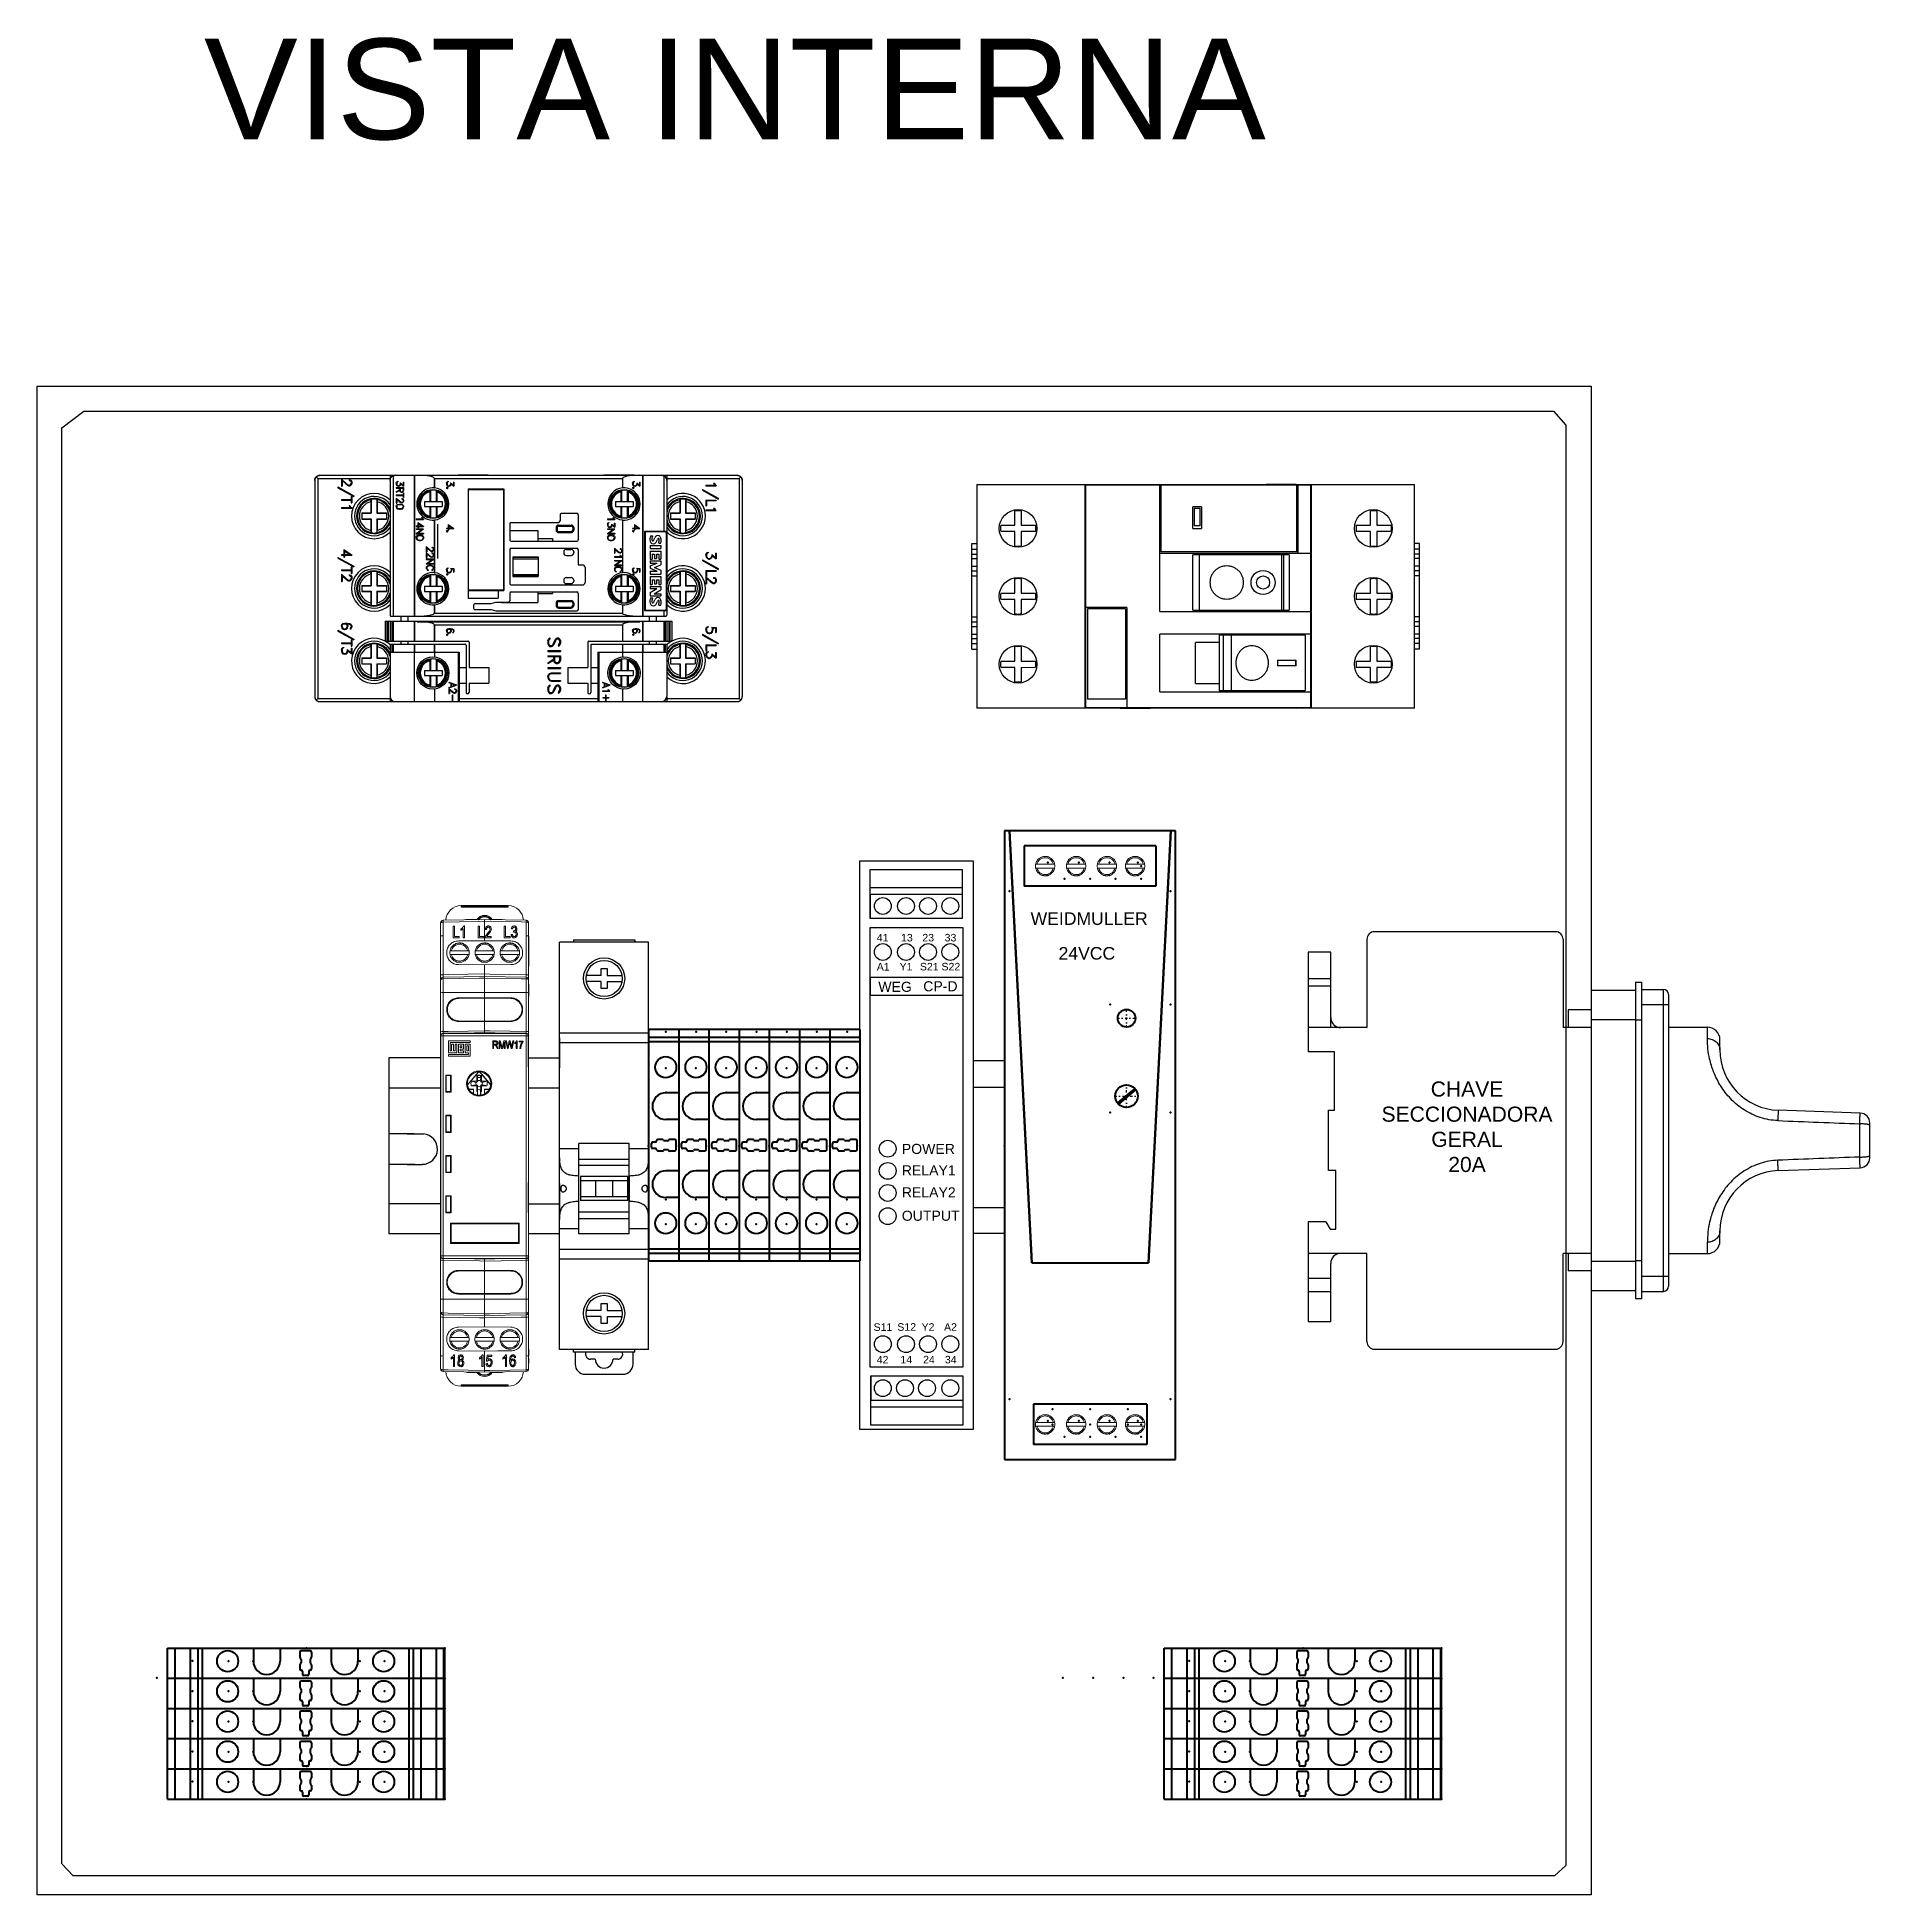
# Model space of a CAD drawing. Header units: millimetres. Extents: x -72 to 2978, y -1067 to 2817.
# Drawn here: x 424.7 to 789, y 24.9 to 394.3 of the extents above; entities that cross this region are included whole.
import ezdxf

# ---------------------------------------------------------------- set-up
doc = ezdxf.new("R2010")
doc.units = ezdxf.units.MM
doc.linetypes.add('Center', pattern=[1.5, 0.45, -0.5, 0.05, -0.5])
doc.linetypes.add('Dashed', pattern=[2, 1, -1])
doc.layers.add('00_COMPONENTS_1', color=7, linetype='Continuous')
doc.layers.add('10000_FRONT', color=7, linetype='Continuous')
for name, color, linetype, lineweight in [('2d ConnectionPoints', 7, 'Continuous', 50), ('AM_0', 7, 'Continuous', 50), ('AM_4', 3, 'Continuous', 25), ('AM_7', 7, 'Center', 25), ('AM_9', 6, 'Dashed', 25)]:
    doc.layers.add(name, color=color, linetype=linetype, lineweight=lineweight)
doc.styles.get("Standard").update_dxf_attribs({"font": 'arial.ttf'})

msp = doc.modelspace()

# ---------------------------------------------------------------- texts
at = {"color": 6, "insert": (457.83, 393.95), "char_height": 20, "attachment_point": 1}
msp.add_mtext_dynamic_manual_height_columns('{\\C256;VISTA INTERNA}', width=227.5814, gutter_width=12.5, heights=[0], dxfattribs=at)
at = {"attachment_point": 1}
for s, width, heights, insert, char_height in [('WEIDMULLER', 26.033, [0], (622.18, 220.24), 2.5), ('41', 2.2548, [0], (591.59, 215.94), 1.5), ('13', 2.2548, [0], (596.41, 215.95), 1.5), ('23', 2.2548, [0], (600.65, 215.95), 1.5), ('33', 2.2548, [0], (605.08, 215.95), 1.5), ('24VCC', 26.033, [0], (627.74, 213.34), 2.5), ('A1', 2.2548, [0], (591.59, 210.17), 1.5), ('Y1', 2.2548, [0], (596.12, 210.19), 1.5), ('S21', 2.2548, [0], (600.17, 210.19), 1.5), ('S22', 2.2548, [0], (604.46, 210.19), 1.5), ('WEG', 2.2548, [2.59], (591.9, 206.43), 2), ('CP-D', 2.2548, [2.59], (600.83, 206.54), 2), ('POWER', 3.8589, [0], (596.57, 174.2), 2), ('RELAY1', 3.8589, [0], (596.57, 169.94), 2), ('RELAY2', 3.8589, [0], (596.57, 165.56), 2), ('OUTPUT', 3.8589, [0], (596.57, 160.91), 2), ('S11', 2.2548, [0], (590.96, 138.52), 1.5), ('S12', 2.2548, [0], (595.68, 138.54), 1.5), ('Y2', 2.2548, [0], (600.5, 138.54), 1.5), ('A2', 2.2548, [0], (604.97, 138.54), 1.5), ('42', 2.2548, [0], (591.59, 132.04), 1.5), ('14', 2.2548, [0], (596.3, 132.05), 1.5), ('24', 2.2548, [0], (600.8, 132.05), 1.5), ('34', 2.2548, [0], (605.14, 132.05), 1.5)]:
    msp.add_mtext_dynamic_manual_height_columns(s, width=width, gutter_width=12.5, heights=heights, dxfattribs=dict(at, insert=insert, char_height=char_height))
at = {"color": 6, "insert": (694.27, 186.61), "char_height": 3, "attachment_point": 1, "rotation": 359.9957}
msp.add_mtext_dynamic_manual_height_columns('\\pxqc;{\\C256;CHAVE SECCIONADORA GERAL\\P20A}', width=29.3612, gutter_width=12.5, heights=[0], dxfattribs=at)

# ---------------------------------------------------------------- blocks, each defined once
blk = doc.blocks.new('4_1469470000_PART5_0_in_1469470000_0')
at = {"layer": 'AM_0'}
for p, q in [((25.87, 73.81), (22.43, 70.92)), ((26.07, 73.58), (22.63, 70.69))]:
    blk.add_line(p, q, dxfattribs=at)
blk = doc.blocks.new('5_1469470000_PART4_0_in_1469470000_0')
at = {"layer": 'AM_0'}
for p, q in [((0, 125), (0, 0)), ((0.97, 125), (0, 125)), ((0.97, 125), (5.4, 39.1)), ((28.6, 39.1), (33.03, 125)), ((34, 125), (33.03, 125)), ((34, 0), (34, 125)), ((5.4, 39.1), (28.6, 39.1)), ((28.25, 11), (5.75, 11)), ((5.75, 11), (5.75, 3)), ((28.25, 11), (28.25, 3)), ((28.25, 3), (5.75, 3)), ((0, 0), (34, 0))]:
    blk.add_line(p, q, dxfattribs=at)
blk = doc.blocks.new('6_1469470000_PART3_0_in_1469470000_0')
at = {"layer": 'AM_0'}
for p, q in [((33.03, 125), (0.97, 125)), ((5.4, 39.1), (0.97, 125)), ((30.1, 122), (3.9, 122)), ((3.9, 122), (3.9, 114)), ((33.03, 125), (28.6, 39.1)), ((30.1, 122), (30.1, 114)), ((30.1, 114), (3.9, 114)), ((5.4, 39.1), (28.6, 39.1))]:
    blk.add_line(p, q, dxfattribs=at)
for centre, radius in [((24.25, 87.75), 1.75), ((24.25, 72.25), 2.25)]:
    blk.add_circle(centre, radius, dxfattribs=at)
at = {"layer": 'AM_7'}
for p, q in [((24.25, 85.91), (24.25, 89.59)), ((22.41, 87.75), (26.09, 87.75)), ((24.25, 69.89), (24.25, 74.61)), ((21.89, 72.25), (26.61, 72.25))]:
    blk.add_line(p, q, dxfattribs=at)
blk = doc.blocks.new('7_1469470000_PART2_0_in_1469470000_0')
at = {"layer": 'AM_0'}
blk.add_circle((24.25, 87.75), 1.75, dxfattribs=at)

# ---------------------------------------------------------------- linework, layer by layer
for p, q in [((424.65, 324.88), (733.64, 324.88)), ((424.65, 24.88), (424.65, 324.88)), ((733.64, 324.88), (733.64, 24.88)), ((514.33, 307.13), (508.33, 307.13)), ((543.33, 307.13), (537.33, 307.13)), ((645.99, 305.22), (639.99, 305.22)), ((674.99, 305.32), (668.99, 305.32)), ((504.34, 290.6), (504.34, 297.45)), ((508.33, 262.13), (514.33, 262.13)), ((537.33, 262.13), (543.33, 262.13)), ((698.5, 260.82), (611.5, 260.82)), ((639.99, 260.82), (645.99, 260.82)), ((668.99, 260.92), (674.99, 260.82)), ((588.23, 230.48), (610.73, 230.48)), ((588.23, 117.38), (588.23, 230.48)), ((610.73, 230.48), (610.73, 117.38)), ((590.3, 223.88), (590.3, 225.2)), ((590.3, 225.2), (608.6, 225.2)), ((590.3, 223.88), (608.6, 223.88)), ((590.3, 223.88), (590.3, 219)), ((590.29, 207.33), (608.71, 207.33)), ((590.3, 207.33), (590.3, 203.74)), ((590.29, 203.74), (608.71, 203.74)), ((588.23, 196.53), (588.23, 190.53)), ((610.73, 196.53), (610.73, 190.53)), ((522.38, 189.55), (522.38, 195.55)), ((528.53, 195.31), (528.53, 189.31)), ((546.23, 189.31), (546.23, 195.31)), ((498.2, 176.17), (500.98, 176.17)), ((504.88, 166.55), (504.88, 160.55)), ((522.38, 160.55), (522.35, 166.55)), ((528.53, 166.31), (528.53, 160.31)), ((546.23, 160.31), (546.23, 166.31)), ((588.23, 167.53), (588.23, 161.53)), ((590.4, 128.06), (590.4, 123.17)), ((608.7, 123.17), (590.4, 123.17)), ((608.7, 123.17), (608.7, 121.85)), ((608.7, 121.85), (590.4, 121.85)), ((610.73, 117.38), (588.23, 117.38)), ((733.64, 24.88), (424.65, 24.88))]:
    msp.add_line(p, q)
at = {"color": 30, "true_color": 0xf8991e}
for p, q in [((429.59, 316.6), (433.92, 319.88)), ((433.92, 319.88), (726.12, 319.88)), ((726.12, 319.88), (728.63, 317.11)), ((429.59, 31.02), (429.59, 316.6)), ((728.61, 317.14), (728.61, 30.72)), ((429.6, 31.01), (431.8, 28.69)), ((728.61, 30.72), (726.36, 28.69)), ((438.9, 28.69), (431.8, 28.69)), ((726.36, 28.69), (438.94, 28.69))]:
    msp.add_line(p, q, dxfattribs=at)
at = {"color": 7, "linetype": 'Continuous', "lineweight": 15}
for p, q in [((623.44, 229.8), (626.7, 229.8)), ((626.7, 229.05), (623.44, 229.05)), ((629.6, 229.8), (632.86, 229.8)), ((632.86, 229.05), (629.6, 229.05)), ((635.71, 229.8), (638.98, 229.8)), ((638.98, 229.05), (635.71, 229.05)), ((641.32, 229.8), (644.59, 229.8)), ((644.59, 229.05), (641.32, 229.05)), ((504.88, 215.54), (504.88, 218.15)), ((505.37, 218.65), (513.63, 218.79)), ((505.37, 218.31), (505.37, 215.57)), ((508.93, 221.57), (518.33, 221.57)), ((508.93, 221.47), (508.93, 221.57)), ((508.93, 221.47), (518.33, 221.47)), ((508.93, 221.47), (508.93, 221.27)), ((518.33, 221.27), (508.93, 221.27)), ((510.13, 218.84), (512.1, 218.84)), ((513.63, 218.79), (521.88, 218.65)), ((513.63, 218.46), (513.63, 215.57)), ((515.15, 218.84), (517.13, 218.84)), ((518.33, 221.47), (518.33, 221.57)), ((518.33, 221.47), (518.33, 221.27)), ((521.88, 215.57), (521.88, 218.31)), ((522.38, 218.15), (522.38, 215.54)), ((504.88, 207.81), (504.88, 215.54)), ((505.37, 215.57), (505.37, 207.83)), ((507.38, 217.5), (507.62, 217.5)), ((508.58, 215.19), (507.38, 215.19)), ((507.62, 215.46), (508.58, 215.46)), ((508.58, 215.46), (508.58, 215.19)), ((509.63, 215.19), (509.39, 215.19)), ((509.47, 217.53), (509.63, 217.53)), ((512.34, 217.5), (512.58, 217.5)), ((513.54, 215.46), (513.54, 215.19)), ((513.63, 215.57), (513.63, 214.59)), ((513.63, 214.59), (518.85, 214.54)), ((513.99, 216.81), (513.75, 216.84)), ((514.95, 215.46), (514.95, 215.19)), ((517.53, 217.5), (517.77, 217.5)), ((518.73, 215.19), (517.53, 215.19)), ((517.77, 215.46), (518.73, 215.46)), ((518.73, 215.46), (518.73, 215.19)), ((518.91, 215.82), (519.15, 215.85)), ((521.88, 207.83), (521.88, 215.57)), ((522.38, 215.54), (522.38, 207.81)), ((522.39, 215.45), (522.38, 215.45)), ((522.39, 215.45), (522.39, 210.78)), ((507, 212.6), (510.27, 212.6)), ((510.27, 211.85), (507, 211.85)), ((512, 212.6), (515.27, 212.6)), ((515.27, 211.85), (512, 211.85)), ((517, 212.6), (520.27, 212.6)), ((520.27, 211.85), (517, 211.85)), ((522.39, 210.78), (522.38, 210.78)), ((522.39, 210.78), (522.39, 210.12)), ((504.88, 204.24), (504.88, 206.85)), ((505.37, 207.35), (513.63, 207.49)), ((505.37, 207.01), (505.37, 204.27)), ((513.63, 209.8), (508.41, 209.84)), ((513.63, 209.8), (518.85, 209.84)), ((513.63, 209.8), (513.63, 207.98)), ((513.63, 207.49), (521.88, 207.35)), ((513.63, 207.16), (513.63, 204.27)), ((521.88, 204.27), (521.88, 207.01)), ((522.39, 210.12), (522.38, 210.12)), ((522.39, 209.45), (522.38, 209.45)), ((522.38, 206.85), (522.38, 204.24)), ((522.39, 210.12), (522.39, 209.45)), ((504.88, 196.51), (504.88, 204.24)), ((505.37, 204.27), (513.63, 204.27)), ((505.37, 204.27), (505.37, 196.53)), ((513.63, 203.29), (508.41, 203.24)), ((513.63, 204.27), (513.63, 203.29)), ((521.88, 204.27), (513.63, 204.27)), ((513.63, 203.29), (518.85, 203.24)), ((521.88, 196.53), (521.88, 204.27)), ((522.39, 205.95), (522.38, 205.95)), ((522.38, 204.24), (522.38, 196.51)), ((522.39, 203.55), (522.38, 203.55)), ((522.39, 203.55), (522.39, 205.95)), ((506.18, 201.51), (506.18, 200.33)), ((506.25, 201.25), (506.18, 201.24)), ((506.33, 201.89), (506.46, 201.89)), ((506.44, 202.14), (506.61, 202.14)), ((506.61, 199.63), (506.48, 199.63)), ((513.63, 203.14), (508.41, 203.09)), ((513.63, 198.63), (513.63, 203.14)), ((518.91, 203.09), (513.63, 203.14)), ((520.59, 202.26), (520.72, 202.26)), ((520.71, 199.51), (520.59, 199.51)), ((520.83, 201.89), (520.83, 202.07)), ((521.08, 200.31), (521.08, 201.48)), ((505.38, 196.19), (505.41, 196.17)), ((511.63, 196.19), (505.38, 196.19)), ((505.41, 195.67), (505.41, 196.17)), ((505.41, 196.17), (521.85, 196.17)), ((513.63, 198.63), (508.41, 198.68)), ((513.63, 198.5), (508.41, 198.54)), ((511.42, 196.18), (511.42, 196.17)), ((511.63, 196.18), (511.42, 196.18)), ((511.42, 196.17), (511.42, 196.18)), ((511.42, 196.17), (515.83, 196.17)), ((511.63, 196.26), (513.63, 196.29)), ((511.63, 196.17), (511.63, 196.26)), ((518.92, 198.68), (513.63, 198.63)), ((513.63, 198.5), (518.85, 198.54)), ((513.63, 198.5), (513.63, 196.68)), ((513.63, 196.29), (513.63, 196.17)), ((513.63, 196.29), (515.63, 196.26)), ((515.63, 196.26), (515.63, 196.17)), ((521.88, 196.19), (515.63, 196.19)), ((515.83, 196.18), (515.63, 196.18)), ((515.83, 196.17), (515.83, 196.18)), ((515.83, 196.17), (515.83, 196.18)), ((521.85, 196.17), (521.88, 196.19)), ((521.85, 195.67), (521.85, 196.17)), ((504.91, 195.67), (504.88, 195.69)), ((504.88, 195.69), (504.88, 151.89)), ((504.88, 195.55), (504.88, 152.04)), ((505.41, 195.67), (504.91, 195.67)), ((504.91, 151.92), (504.91, 195.67)), ((521.85, 195.67), (505.41, 195.67)), ((505.41, 195.67), (505.41, 151.92)), ((510.74, 194.67), (506.41, 194.67)), ((506.41, 194.67), (506.41, 192.33)), ((506.41, 192.33), (508.07, 192.33)), ((506.74, 194.33), (510.74, 194.33)), ((506.74, 192.67), (506.74, 194.33)), ((507.07, 192.67), (506.74, 192.67)), ((507.41, 194), (507.07, 194)), ((507.07, 194), (507.07, 192.67)), ((507.41, 192.67), (507.41, 194)), ((507.74, 192.67), (507.41, 192.67)), ((507.74, 194), (507.74, 192.67)), ((508.07, 194), (507.74, 194)), ((508.07, 192.33), (508.07, 194)), ((508.41, 194), (508.41, 192.33)), ((509.41, 194), (508.41, 194)), ((508.41, 192.33), (509.41, 192.33)), ((508.74, 193.67), (508.74, 193.33)), ((509.07, 193.67), (508.74, 193.67)), ((508.74, 193.33), (509.07, 193.33)), ((508.74, 192.67), (508.74, 193)), ((508.74, 193), (509.41, 193)), ((509.41, 192.67), (508.74, 192.67)), ((509.07, 193.33), (509.07, 193.67)), ((509.41, 193), (509.41, 194)), ((509.41, 192.33), (509.41, 192.67)), ((509.74, 194), (509.74, 192.33)), ((510.74, 194), (509.74, 194)), ((509.74, 192.33), (510.41, 192.33)), ((510.41, 193.67), (510.07, 193.67)), ((510.07, 193.67), (510.07, 192.67)), ((510.07, 192.67), (510.41, 192.67)), ((510.41, 192.67), (510.41, 193.67)), ((510.41, 192.33), (510.41, 192)), ((510.74, 194.33), (510.74, 194.67)), ((510.74, 191.67), (510.74, 194)), ((515.25, 193.17), (515.25, 194.67)), ((515.25, 194.67), (515.8, 194.67)), ((515.41, 193.17), (515.25, 193.17)), ((515.41, 194.49), (515.41, 194)), ((515.81, 194.49), (515.41, 194.49)), ((515.41, 194), (515.77, 194)), ((515.6, 193.83), (515.41, 193.83)), ((515.41, 193.83), (515.41, 193.17)), ((516.16, 193.17), (515.99, 193.49)), ((516.12, 193.58), (516.34, 193.17)), ((516.34, 193.17), (516.16, 193.17)), ((516.5, 194.67), (516.74, 194.67)), ((516.5, 193.17), (516.5, 194.67)), ((516.65, 193.17), (516.5, 193.17)), ((516.65, 194.47), (516.65, 193.17)), ((517.01, 193.17), (516.65, 194.47)), ((516.74, 194.67), (517.03, 193.6)), ((517.17, 193.17), (517.01, 193.17)), ((517.03, 193.6), (517.09, 193.38)), ((517.16, 193.62), (517.46, 194.67)), ((517.53, 194.4), (517.17, 193.17)), ((517.46, 194.67), (517.68, 194.67)), ((517.53, 193.17), (517.53, 194.4)), ((517.68, 193.17), (517.53, 193.17)), ((517.68, 194.67), (517.68, 193.17)), ((518.14, 193.17), (517.83, 194.67)), ((517.83, 194.67), (517.98, 194.67)), ((517.98, 194.67), (518.17, 193.68)), ((518.31, 193.17), (518.14, 193.17)), ((518.22, 193.37), (518.28, 193.65)), ((518.28, 193.65), (518.51, 194.67)), ((518.57, 194.31), (518.31, 193.17)), ((518.51, 194.67), (518.73, 194.67)), ((518.65, 194.31), (518.61, 194.48)), ((518.91, 193.17), (518.65, 194.31)), ((518.73, 194.67), (518.9, 193.91)), ((519.08, 193.17), (518.91, 193.17)), ((519.06, 193.7), (519.24, 194.67)), ((519.4, 194.67), (519.08, 193.17)), ((519.24, 194.67), (519.4, 194.67)), ((519.61, 194.12), (519.61, 194.3)), ((519.92, 193.17), (519.92, 194.35)), ((520.08, 193.17), (519.92, 193.17)), ((519.98, 194.68), (520.08, 194.68)), ((520.08, 194.68), (520.08, 193.17)), ((520.47, 194.47), (520.47, 194.65)), ((520.47, 194.65), (521.27, 194.65)), ((521.11, 194.47), (520.47, 194.47)), ((520.8, 193.17), (520.65, 193.17)), ((521.27, 194.65), (521.27, 194.5)), ((521.85, 151.92), (521.85, 195.67)), ((522.35, 195.67), (521.85, 195.67)), ((522.38, 195.69), (522.35, 195.67)), ((522.35, 195.67), (522.35, 151.92)), ((522.38, 151.89), (522.38, 195.69)), ((522.38, 152.04), (522.38, 195.55)), ((506.41, 192), (506.41, 191.67)), ((510.41, 192), (506.41, 192)), ((506.41, 191.67), (510.74, 191.67)), ((510.23, 185.93), (512.4, 188.51)), ((510.24, 185.93), (512.41, 188.49)), ((512.41, 188.49), (512.4, 188.51)), ((512.65, 188.51), (512.64, 188.49)), ((512.64, 188.49), (514.81, 185.93)), ((512.65, 188.51), (514.83, 185.93)), ((505.88, 187.89), (506.98, 187.89)), ((505.88, 184.49), (505.88, 187.89)), ((505.99, 187.78), (505.95, 187.82)), ((505.95, 187.82), (505.95, 184.57)), ((506.9, 187.82), (505.95, 187.82)), ((505.99, 187.78), (505.99, 184.6)), ((506.87, 187.78), (505.99, 187.78)), ((506.87, 187.78), (506.9, 187.82)), ((506.87, 184.6), (506.87, 187.78)), ((506.9, 184.57), (506.9, 187.82)), ((506.98, 187.89), (506.98, 184.49)), ((510.23, 185.93), (510.24, 185.93)), ((510.53, 185.06), (510.52, 185.04)), ((511.43, 185.04), (510.52, 185.04)), ((511.44, 185.06), (510.53, 185.06)), ((511.88, 186.67), (510.96, 186.66)), ((510.96, 185.73), (511.88, 185.72)), ((511.43, 185.04), (511.44, 185.06)), ((511.43, 184.16), (511.43, 185.04)), ((511.44, 184.17), (511.44, 185.06)), ((512, 186.72), (511.88, 186.67)), ((511.88, 186.67), (511.94, 186.43)), ((511.88, 185.72), (511.94, 185.96)), ((511.88, 185.72), (512, 185.67)), ((512.05, 186.84), (512, 186.72)), ((512, 186.72), (512.19, 186.53)), ((512, 185.67), (512.19, 185.86)), ((512, 185.67), (512.05, 185.55)), ((512.06, 187.76), (512.05, 186.84)), ((512.05, 186.84), (512.29, 186.79)), ((512.05, 185.55), (512.29, 185.6)), ((512.05, 185.55), (512.06, 184.63)), ((512.19, 187.83), (512.19, 187.79)), ((512.23, 187.8), (512.23, 187.39)), ((512.23, 185), (512.23, 183.9)), ((513, 186.84), (512.76, 186.79)), ((513, 185.55), (512.76, 185.6)), ((512.83, 187.39), (512.83, 187.8)), ((512.83, 183.9), (512.83, 185)), ((512.86, 187.79), (512.86, 187.83)), ((513.05, 186.72), (512.86, 186.53)), ((513.05, 185.67), (512.86, 185.86)), ((513, 186.84), (512.99, 187.76)), ((512.99, 184.63), (513, 185.55)), ((513.05, 186.72), (513, 186.84)), ((513, 185.55), (513.05, 185.67)), ((513.17, 186.67), (513.05, 186.72)), ((513.05, 185.67), (513.17, 185.72)), ((513.17, 186.67), (513.12, 186.43)), ((513.17, 185.72), (513.12, 185.96)), ((514.09, 186.66), (513.17, 186.67)), ((513.17, 185.72), (514.09, 185.73)), ((513.61, 185.06), (513.61, 184.17)), ((514.53, 185.06), (513.61, 185.06)), ((513.63, 185.04), (513.61, 185.06)), ((514.54, 185.04), (513.63, 185.04)), ((513.63, 185.04), (513.63, 184.16)), ((514.77, 186.89), (514.93, 186.89)), ((514.93, 185.49), (514.77, 185.49)), ((514.8, 186.79), (514.95, 186.79)), ((514.95, 185.59), (514.8, 185.59)), ((514.81, 185.93), (514.83, 185.93)), ((506.98, 184.49), (505.88, 184.49)), ((505.99, 184.6), (505.95, 184.57)), ((505.95, 184.57), (506.9, 184.57)), ((505.99, 184.6), (506.87, 184.6)), ((506.87, 184.6), (506.9, 184.57)), ((511.43, 184.16), (511.44, 184.17)), ((512.19, 184.6), (512.19, 183.92)), ((512.86, 183.92), (512.86, 184.6)), ((513.61, 184.17), (513.63, 184.16)), ((505.88, 179.89), (506.98, 179.89)), ((505.88, 176.49), (505.88, 179.89)), ((505.99, 179.78), (505.95, 179.82)), ((505.95, 179.82), (505.95, 176.57)), ((506.9, 179.82), (505.95, 179.82)), ((505.99, 179.78), (505.99, 176.6)), ((506.87, 179.78), (505.99, 179.78)), ((506.87, 179.78), (506.9, 179.82)), ((506.87, 176.6), (506.87, 179.78)), ((506.9, 176.57), (506.9, 179.82)), ((506.98, 179.89), (506.98, 176.49)), ((506.98, 176.49), (505.88, 176.49)), ((505.99, 176.6), (505.95, 176.57)), ((505.95, 176.57), (506.9, 176.57)), ((505.99, 176.6), (506.87, 176.6)), ((506.87, 176.6), (506.9, 176.57)), ((505.88, 168.49), (505.88, 171.89)), ((505.88, 171.89), (506.98, 171.89)), ((505.99, 171.78), (505.95, 171.82)), ((505.95, 171.82), (505.95, 168.57)), ((506.9, 171.82), (505.95, 171.82)), ((505.99, 171.78), (505.99, 168.6)), ((506.87, 171.78), (505.99, 171.78)), ((506.87, 171.78), (506.9, 171.82)), ((506.87, 168.6), (506.87, 171.78)), ((506.9, 168.57), (506.9, 171.82)), ((506.98, 171.89), (506.98, 168.49)), ((506.98, 168.49), (505.88, 168.49)), ((505.99, 168.6), (505.95, 168.57)), ((505.95, 168.57), (506.9, 168.57)), ((505.99, 168.6), (506.87, 168.6)), ((506.87, 168.6), (506.9, 168.57)), ((505.88, 163.89), (506.98, 163.89)), ((505.88, 160.49), (505.88, 163.89)), ((505.99, 163.78), (505.95, 163.82)), ((506.9, 163.82), (505.95, 163.82)), ((505.95, 163.82), (505.95, 160.57)), ((506.87, 163.78), (505.99, 163.78)), ((505.99, 163.78), (505.99, 160.6)), ((506.87, 163.78), (506.9, 163.82)), ((506.87, 160.6), (506.87, 163.78)), ((506.9, 160.57), (506.9, 163.82)), ((506.98, 163.89), (506.98, 160.49)), ((506.98, 160.49), (505.88, 160.49)), ((505.99, 160.6), (505.95, 160.57)), ((505.95, 160.57), (506.9, 160.57)), ((505.99, 160.6), (506.87, 160.6)), ((506.87, 160.6), (506.9, 160.57)), ((520.51, 158.42), (506.81, 158.42)), ((506.81, 158.42), (506.81, 154.42)), ((520.36, 158.27), (506.96, 158.27)), ((506.96, 158.27), (506.96, 154.57)), ((520.36, 154.57), (520.36, 158.27)), ((520.51, 154.42), (520.51, 158.42)), ((504.88, 151.89), (504.91, 151.92)), ((505.41, 151.92), (504.91, 151.92)), ((505.41, 151.92), (521.85, 151.92)), ((505.41, 151.42), (505.41, 151.92)), ((506.81, 154.42), (520.51, 154.42)), ((506.96, 154.57), (520.36, 154.57)), ((522.35, 151.92), (521.85, 151.92)), ((521.85, 151.42), (521.85, 151.92)), ((522.35, 151.92), (522.38, 151.89)), ((504.88, 143.35), (504.88, 151.07)), ((505.37, 151.06), (505.37, 143.32)), ((505.41, 151.42), (505.38, 151.39)), ((505.38, 151.39), (511.63, 151.39)), ((521.85, 151.42), (505.41, 151.42)), ((506.54, 148.08), (506.66, 148.08)), ((508.33, 148.91), (513.63, 148.95)), ((513.63, 149.09), (508.41, 149.04)), ((511.42, 151.41), (511.42, 151.4)), ((515.83, 151.41), (511.42, 151.41)), ((511.42, 151.4), (511.42, 151.41)), ((511.42, 151.4), (511.63, 151.4)), ((511.63, 151.33), (511.63, 151.41)), ((513.63, 151.29), (511.63, 151.33)), ((513.63, 151.41), (513.63, 151.29)), ((515.63, 151.33), (513.63, 151.29)), ((513.63, 150.91), (513.63, 149.09)), ((513.63, 149.09), (518.85, 149.04)), ((513.63, 148.95), (513.63, 144.45)), ((513.63, 148.95), (518.85, 148.91)), ((515.63, 151.41), (515.63, 151.33)), ((515.63, 151.4), (515.83, 151.4)), ((515.63, 151.39), (521.88, 151.39)), ((515.83, 151.4), (515.83, 151.41)), ((515.83, 151.4), (515.83, 151.41)), ((520.64, 147.95), (520.77, 147.95)), ((520.83, 147.64), (520.83, 147.88)), ((521.88, 151.39), (521.85, 151.42)), ((521.88, 143.32), (521.88, 151.06)), ((522.38, 151.07), (522.38, 143.35)), ((506.18, 147.28), (506.18, 146.11)), ((506.43, 145.69), (506.33, 145.69)), ((506.67, 145.33), (506.54, 145.33)), ((508.34, 144.5), (513.63, 144.45)), ((513.63, 144.3), (508.41, 144.34)), ((513.63, 144.45), (518.85, 144.5)), ((513.63, 144.3), (518.85, 144.34)), ((513.63, 144.3), (513.63, 143.31)), ((520.82, 145.45), (520.64, 145.45)), ((520.83, 145.46), (520.83, 145.77)), ((521, 146.34), (521.08, 146.34)), ((521.08, 146.08), (521.08, 147.26)), ((504.88, 140.74), (504.88, 143.35)), ((505.37, 143.32), (513.63, 143.31)), ((505.37, 143.32), (505.37, 140.58)), ((521.88, 143.32), (513.63, 143.31)), ((513.63, 143.31), (513.63, 140.43)), ((521.88, 140.58), (521.88, 143.32)), ((522.38, 143.35), (522.38, 140.74)), ((504.88, 132.05), (504.88, 139.77)), ((513.63, 140.09), (505.37, 140.24)), ((505.37, 139.76), (505.37, 132.02)), ((513.63, 137.79), (508.41, 137.74)), ((521.88, 140.24), (513.63, 140.09)), ((513.63, 139.61), (513.63, 137.79)), ((513.63, 137.79), (518.85, 137.74)), ((521.88, 132.02), (521.88, 139.76)), ((522.38, 139.77), (522.38, 132.05)), ((506.99, 135.7), (510.25, 135.7)), ((510.25, 134.95), (506.99, 134.95)), ((513.63, 133), (508.41, 133.04)), ((511.99, 135.7), (515.25, 135.7)), ((515.25, 134.95), (511.99, 134.95)), ((513.63, 133), (513.63, 132.01)), ((516.99, 135.7), (520.25, 135.7)), ((520.25, 134.95), (516.99, 134.95)), ((522.39, 133.42), (522.38, 133.42)), ((522.39, 133.39), (522.38, 133.39)), ((522.39, 132.09), (522.39, 133.39)), ((504.88, 129.44), (504.88, 132.05)), ((505.37, 132.02), (505.37, 129.28)), ((507.66, 129.93), (507.42, 129.93)), ((507.5, 132.27), (507.66, 132.27)), ((513.32, 129.93), (513.08, 129.93)), ((513.16, 132.27), (513.32, 132.27)), ((513.63, 132.01), (513.63, 129.13)), ((513.92, 130.56), (514.16, 130.59)), ((514.19, 130.99), (513.95, 131.02)), ((515.06, 132.21), (515.06, 131.94)), ((517.99, 129.93), (517.75, 129.93)), ((517.84, 132.27), (517.99, 132.27)), ((519.8, 131.7), (519.56, 131.67)), ((521.88, 129.28), (521.88, 132.02)), ((522.39, 132.09), (522.38, 132.09)), ((522.39, 132.07), (522.38, 132.07)), ((522.38, 132.05), (522.38, 129.44)), ((522.39, 132.05), (522.38, 132.05)), ((522.39, 131.93), (522.38, 131.93)), ((522.39, 131.86), (522.38, 131.86)), ((522.39, 131.57), (522.38, 131.57)), ((522.39, 131.54), (522.38, 131.54)), ((522.39, 130.63), (522.38, 130.63)), ((522.39, 130.57), (522.38, 130.57)), ((522.39, 130.22), (522.38, 130.22)), ((522.39, 130.12), (522.38, 130.12)), ((522.39, 129.9), (522.38, 129.9)), ((522.39, 131.86), (522.39, 131.93)), ((522.39, 130.63), (522.39, 131.54)), ((513.63, 128.79), (505.37, 128.94)), ((508.93, 126.32), (518.33, 126.32)), ((508.93, 126.12), (508.93, 126.32)), ((518.33, 126.12), (508.93, 126.12)), ((508.93, 126.12), (508.93, 126.02)), ((518.33, 126.02), (508.93, 126.02)), ((512.1, 128.75), (510.13, 128.75)), ((521.88, 128.94), (513.63, 128.79)), ((517.13, 128.75), (515.15, 128.75)), ((518.33, 126.12), (518.33, 126.32)), ((518.33, 126.12), (518.33, 126.02)), ((623.44, 118.8), (626.7, 118.8)), ((629.6, 118.8), (632.86, 118.8)), ((635.71, 118.8), (638.98, 118.8)), ((641.32, 118.8), (644.59, 118.8)), ((626.7, 118.05), (623.44, 118.05)), ((632.86, 118.05), (629.6, 118.05)), ((638.98, 118.05), (635.71, 118.05)), ((644.59, 118.05), (641.32, 118.05))]:
    msp.add_line(p, q, dxfattribs=at)
at = {"color": 102, "linetype": 'Continuous', "lineweight": 15}
for p, q in [((510.13, 218.73), (510.13, 218.84)), ((517.13, 218.84), (517.13, 218.73)), ((513.63, 203.14), (513.63, 203.29)), ((506.37, 200.08), (506.37, 199.78)), ((520.88, 201.77), (520.88, 201.97)), ((520.88, 199.82), (520.88, 200)), ((513.63, 198.5), (513.63, 198.63)), ((506.37, 147.77), (506.37, 147.59)), ((513.63, 149.09), (513.63, 148.95)), ((520.88, 147.51), (520.88, 147.81)), ((506.37, 145.82), (506.37, 145.69)), ((513.63, 144.45), (513.63, 144.3)), ((508.81, 132.02), (508.94, 132.02)), ((519.3, 132.02), (519.19, 132.02)), ((510.13, 128.75), (510.13, 128.86)), ((517.13, 128.86), (517.13, 128.75))]:
    msp.add_line(p, q, dxfattribs=at)
at = {"color": 7, "linetype": 'Continuous'}
for p, q in [((528.53, 133.29), (528.53, 214.29)), ((546.23, 214.29), (528.53, 214.29)), ((531.28, 214.79), (531.28, 214.29)), ((531.28, 214.79), (543.48, 214.79)), ((543.48, 214.79), (543.48, 214.29)), ((546.23, 133.29), (546.23, 214.29)), ((536.78, 207.69), (533.83, 207.69)), ((536.78, 207.69), (536.78, 209.09)), ((536.78, 209.09), (537.98, 209.09)), ((537.98, 209.09), (537.98, 207.69)), ((537.98, 207.69), (540.93, 207.69)), ((536.78, 206.49), (533.83, 206.49)), ((536.78, 205.09), (536.78, 206.49)), ((537.98, 205.09), (536.78, 205.09)), ((537.98, 206.49), (537.98, 205.09)), ((537.98, 206.49), (540.93, 206.49)), ((528.53, 196.29), (546.23, 196.29)), ((546.23, 194.29), (528.53, 194.29)), ((532.38, 156.3), (532.38, 174.3)), ((542.38, 174.3), (532.38, 174.3)), ((542.38, 156.3), (542.38, 174.3)), ((528.53, 173.31), (532.38, 173.31)), ((532.38, 171.19), (542.38, 171.19)), ((532.38, 169.96), (542.38, 169.96)), ((542.38, 173.31), (546.23, 173.31)), ((532.33, 162.8), (532.33, 167.81)), ((532.38, 167.81), (532.33, 167.81)), ((532.68, 167.7), (532.68, 166.85)), ((542.08, 167.7), (532.68, 167.7)), ((532.68, 166.85), (532.68, 162.91)), ((533.88, 166.85), (532.68, 166.85)), ((539.08, 166.85), (533.88, 166.85)), ((535.68, 166.85), (535.68, 163.75)), ((542.08, 166.85), (539.08, 166.85)), ((539.08, 166.85), (539.08, 163.75)), ((542.08, 166.85), (542.08, 167.7)), ((542.08, 162.91), (542.08, 166.85)), ((542.43, 167.81), (542.38, 167.81)), ((542.43, 162.8), (542.43, 167.81)), ((532.33, 162.8), (532.38, 162.8)), ((532.68, 163.75), (542.08, 163.75)), ((542.08, 162.91), (532.68, 162.91)), ((542.38, 162.8), (542.43, 162.8)), ((542.38, 160.62), (532.38, 160.62)), ((532.38, 159.36), (542.38, 159.36)), ((532.38, 157.3), (528.53, 157.3)), ((542.38, 156.3), (532.38, 156.3)), ((546.23, 157.3), (542.38, 157.3)), ((528.53, 153.29), (546.23, 153.29)), ((546.23, 151.29), (528.53, 151.29)), ((536.78, 141.09), (533.83, 141.09)), ((536.78, 142.49), (537.98, 142.49)), ((536.78, 141.09), (536.78, 142.49)), ((537.98, 142.49), (537.98, 141.09)), ((537.98, 141.09), (540.93, 141.09)), ((536.78, 139.89), (533.83, 139.89)), ((536.78, 138.49), (536.78, 139.89)), ((537.98, 138.49), (536.78, 138.49)), ((537.98, 139.89), (540.93, 139.89)), ((537.98, 139.89), (537.98, 138.49)), ((546.23, 133.29), (528.53, 133.29)), ((531.28, 132.79), (531.28, 133.29)), ((543.48, 132.79), (543.48, 133.29)), ((543.48, 132.79), (531.28, 132.79)), ((531.63, 132.79), (531.63, 130.39)), ((535.61, 131.39), (534.68, 131.39)), ((540.08, 131.39), (539.15, 131.39)), ((543.13, 130.39), (543.13, 132.79)), ((533.63, 128.39), (541.13, 128.39))]:
    msp.add_line(p, q, dxfattribs=at)
at = {"color": 7}
for p, q in [((689.04, 214.88), (689.04, 197.33)), ((726.54, 216.38), (690.54, 216.38)), ((728.04, 214.88), (728.04, 197.33)), ((677.34, 212.33), (677.34, 192.53)), ((681.84, 212.33), (677.34, 212.33)), ((681.84, 197.33), (681.84, 212.33)), ((681.84, 207.03), (677.34, 207.03)), ((681.84, 205.53), (677.34, 205.53)), ((733.64, 204.78), (742.44, 204.78)), ((733.64, 204.78), (733.64, 144.98)), ((742.44, 206.38), (743.74, 206.38)), ((742.44, 206.38), (742.44, 143.38)), ((743.74, 143.38), (743.74, 206.38)), ((743.74, 204.88), (748.04, 204.88)), ((748.04, 144.88), (748.04, 204.88)), ((749.04, 203.88), (749.04, 145.88)), ((733.64, 200.83), (729.04, 200.83)), ((729.04, 200.83), (729.04, 197.33)), ((743.74, 201.88), (749.04, 201.88)), ((689.04, 197.33), (677.34, 197.33)), ((733.64, 197.33), (728.04, 197.33)), ((742.44, 198.88), (733.64, 198.88)), ((743.74, 198.78), (742.44, 198.78)), ((749.04, 197.38), (756.74, 197.38)), ((756.74, 195.13), (756.74, 197.38)), ((682.59, 192.53), (677.34, 192.53)), ((682.59, 180.88), (682.59, 192.53)), ((759.24, 192.88), (759.24, 194.88)), ((681.44, 168.88), (681.44, 180.88)), ((681.44, 180.88), (682.59, 180.88)), ((787.11, 180.31), (770.82, 180.88)), ((787.04, 171.58), (787.04, 178.18)), ((789.04, 171.45), (789.04, 178.32)), ((682.84, 168.88), (681.44, 168.88)), ((682.84, 157.23), (682.84, 168.88)), ((770.82, 168.88), (787.11, 169.45)), ((677.34, 158.73), (677.34, 138.88)), ((680.88, 158.73), (677.34, 158.73)), ((680.88, 158.73), (681.74, 157.23)), ((681.74, 157.23), (682.84, 157.23)), ((759.24, 154.88), (759.24, 156.89)), ((689.04, 152.43), (677.34, 152.43)), ((689.04, 134.88), (689.04, 152.43)), ((728.04, 134.88), (728.04, 152.43)), ((733.64, 152.43), (728.04, 152.43)), ((729.04, 152.43), (729.04, 148.93)), ((749.04, 152.38), (756.74, 152.38)), ((756.74, 152.38), (756.74, 154.64)), ((681.84, 138.88), (681.84, 150.43)), ((733.64, 148.93), (729.04, 148.93)), ((733.64, 150.88), (742.44, 150.88)), ((742.44, 150.98), (743.74, 150.98)), ((743.74, 147.88), (749.04, 147.88)), ((681.84, 147.43), (677.34, 147.43)), ((677.34, 144.88), (681.84, 144.88)), ((742.44, 144.98), (733.64, 144.98)), ((743.74, 144.88), (748.04, 144.88)), ((743.74, 143.38), (742.44, 143.38)), ((677.34, 138.88), (681.84, 138.88)), ((690.54, 133.38), (726.54, 133.38))]:
    msp.add_line(p, q, dxfattribs=at)
at = {"color": 6}
for p, q in [((504.88, 191.29), (494.6, 191.29)), ((494.6, 191.29), (494.6, 185.29)), ((504.88, 185.29), (494.6, 185.29)), ((494.6, 185.29), (494.6, 156.29)), ((504.88, 162.29), (494.6, 162.29)), ((504.88, 156.29), (494.6, 156.29))]:
    msp.add_line(p, q, dxfattribs=at)
at = {"color": 6, "linetype": 'ByBlock'}
for p, q in [((522.38, 191.29), (528.53, 191.29)), ((610.73, 190.8), (617.01, 190.8)), ((528.53, 185.29), (522.38, 185.29)), ((610.73, 185.46), (617.01, 185.46)), ((499.59, 176.17), (494.6, 176.17)), ((499.59, 176.17), (501.47, 176.17)), ((499.73, 170.13), (494.6, 170.13)), ((498.2, 170.13), (501.26, 170.13)), ((522.38, 162.29), (528.53, 162.29)), ((610.73, 161.53), (617.01, 161.53)), ((528.53, 156.29), (522.38, 156.29)), ((610.73, 156.46), (617.01, 156.46))]:
    msp.add_line(p, q, dxfattribs=at)
for points in [[(590.3, 228.77), (608.6, 228.77), (608.6, 219), (590.3, 219)], [(590.3, 217.22), (608.7, 217.22), (608.7, 129.83), (590.3, 129.83)], [(608.7, 118.29), (590.4, 118.29), (590.4, 128.06), (608.7, 128.06)]]:
    msp.add_lwpolyline(points, close=True)
at = {"color": 7, "linetype": 'Continuous', "lineweight": 15, "flags": 128}
for points in [[(505.37, 218.31), (505.27, 218.31), (505.18, 218.3), (505.09, 218.29), (505.02, 218.26), (504.96, 218.24), (504.91, 218.21), (504.89, 218.18), (504.88, 218.15)], [(513.63, 218.46), (512.63, 218.44), (508.63, 218.37), (505.37, 218.31)], [(521.88, 218.31), (520.88, 218.33), (516.89, 218.4), (513.63, 218.46)], [(521.88, 218.31), (521.98, 218.31), (522.07, 218.3), (522.16, 218.29), (522.23, 218.26), (522.29, 218.24), (522.34, 218.21), (522.37, 218.18), (522.38, 218.15)], [(513.63, 214.59), (511.02, 214.57), (508.41, 214.54)], [(519.18, 216.93), (519.04, 216.95), (518.94, 216.96)], [(519.39, 216.57), (519.41, 216.57), (519.43, 216.57)], [(504.88, 206.85), (504.89, 206.88), (504.91, 206.91), (504.96, 206.94), (505.02, 206.96), (505.09, 206.99), (505.18, 207), (505.27, 207.01), (505.37, 207.01)], [(505.37, 207.83), (506.37, 207.85), (510.37, 207.92), (513.63, 207.98)], [(513.63, 207.16), (512.63, 207.14), (508.63, 207.07), (505.37, 207.01)], [(513.63, 207.98), (514.63, 207.96), (518.62, 207.89), (521.88, 207.83)], [(521.88, 207.01), (520.88, 207.03), (516.89, 207.1), (513.63, 207.16)], [(521.88, 207.01), (521.98, 207.01), (522.07, 207), (522.16, 206.99), (522.23, 206.96), (522.29, 206.94), (522.34, 206.91), (522.37, 206.88), (522.38, 206.85)], [(505.37, 196.53), (506.37, 196.55), (510.37, 196.62), (513.63, 196.68)], [(513.63, 196.68), (514.63, 196.66), (518.62, 196.59), (521.88, 196.53)], [(514.54, 185.04), (514.53, 185.05), (514.53, 185.06)], [(513.63, 150.91), (512.63, 150.93), (508.63, 151), (505.37, 151.06)], [(521.88, 151.06), (520.88, 151.04), (516.89, 150.97), (513.63, 150.91)], [(505.37, 140.58), (505.27, 140.58), (505.18, 140.59), (505.09, 140.6), (505.02, 140.62), (504.96, 140.65), (504.91, 140.68), (504.89, 140.71), (504.88, 140.74)], [(505.37, 140.58), (506.37, 140.56), (510.37, 140.48), (513.63, 140.43)], [(513.63, 140.43), (514.63, 140.44), (518.62, 140.52), (521.88, 140.58)], [(522.38, 140.74), (522.37, 140.71), (522.34, 140.68), (522.29, 140.65), (522.23, 140.62), (522.16, 140.6), (522.07, 140.59), (521.98, 140.58), (521.88, 140.58)], [(513.63, 139.61), (512.63, 139.63), (508.63, 139.7), (505.37, 139.76)], [(521.88, 139.76), (520.88, 139.74), (516.89, 139.67), (513.63, 139.61)], [(513.63, 133), (516.24, 133.02), (518.85, 133.04)], [(505.37, 129.28), (505.27, 129.28), (505.18, 129.29), (505.09, 129.3), (505.02, 129.32), (504.96, 129.35), (504.91, 129.38), (504.89, 129.41), (504.88, 129.44)], [(521.88, 129.28), (521.98, 129.28), (522.07, 129.29), (522.16, 129.3), (522.23, 129.32), (522.29, 129.35), (522.34, 129.38), (522.37, 129.41), (522.38, 129.44)], [(505.37, 129.28), (506.37, 129.26), (510.37, 129.18), (513.63, 129.13)], [(513.63, 129.13), (514.63, 129.14), (518.62, 129.22), (521.88, 129.28)]]:
    msp.add_lwpolyline(points, dxfattribs=at)
for centre in [(592.79, 221.49), (597.41, 221.49), (601.79, 221.49), (606.21, 221.49), (592.79, 212.35), (597.41, 212.35), (601.79, 212.35), (606.21, 212.35), (593.77, 173.24), (593.77, 168.82), (593.77, 164.44), (593.77, 159.82), (592.79, 134.37), (597.41, 134.37), (601.79, 134.37), (606.21, 134.37), (592.79, 125.62), (597.21, 125.62), (601.59, 125.62), (606.21, 125.62)]:
    msp.add_circle(centre, 1.67)
at = {"color": 7, "linetype": 'Continuous'}
for centre, radius in [((537.38, 207.09), 4.1), ((537.38, 207.09), 3.6), ((537.38, 140.49), 4.1), ((537.38, 140.49), 3.6)]:
    msp.add_circle(centre, radius, dxfattribs=at)
at = {"color": 7, "linetype": 'Continuous', "lineweight": 15}
for radius in [2.5, 2.35]:
    msp.add_circle((512.53, 186.19), radius, dxfattribs=at)
for centre, radius, start, end in [((505.38, 218.15), 0.5, 91, 180), ((511.18, 218.48), 5.82, 178.3416, 181.6584), ((508.93, 218.57), 3, 90, 178.2335), ((513.63, 217.79), 1.85, 34.5739, 145.4261), ((513.63, 217.79), 1.65, 36.5266, 143.4734), ((513.63, 217.79), 1.55, 39.4127, 140.5873), ((518.33, 218.57), 3, 1.7547, 90), ((516.07, 218.48), 5.82, 358.3416, 1.6584), ((521.88, 218.15), 0.5, 0, 89), ((505.25, 213.01), 2.56, 87.292, 98.3012), ((522.01, 213.01), 2.56, 81.6988, 92.708), ((505.25, 204.41), 3.42, 87.9715, 96.2027), ((505.38, 206.85), 0.5, 91, 180), ((511.18, 207.18), 5.82, 178.3416, 181.6584), ((522.01, 204.41), 3.42, 83.7973, 92.0285), ((516.07, 207.18), 5.82, 358.3416, 1.6584), ((521.88, 206.85), 0.5, 0, 89), ((505.25, 201.71), 2.56, 87.2935, 98.2994), ((522.01, 201.71), 2.56, 81.7006, 92.7065), ((508.43, 200.89), 2.21, 90.5, 269.5), ((505.25, 193.11), 3.42, 87.9713, 96.2035), ((505.41, 195.67), 0.5, 90.0017, 179.9984), ((521.85, 195.67), 0.5, 0.0016, 89.9983), ((522.01, 193.11), 3.42, 83.7965, 92.0287), ((512.53, 186.19), 2.32, 93.0745, 186.4936), ((512.53, 186.19), 2.3, 87.1131, 92.8869), ((512.53, 186.19), 2.32, 353.5064, 86.9255), ((512.53, 186.19), 2.3, 186.6813, 209.5325), ((512.53, 186.19), 2.32, 209.7846, 241.6313), ((512.53, 186.19), 1.63, 163.5882, 196.4118), ((512.53, 186.19), 0.635, 158.5164, 201.4836), ((512.53, 186.19), 1.63, 101.8415, 106.4118), ((512.53, 186.19), 1.67, 78.4101, 101.5899), ((512.53, 186.19), 1.63, 79.4085, 100.5915), ((512.53, 186.19), 1.23, 75.9215, 104.0785), ((512.53, 186.19), 1.23, 255.9215, 284.0785), ((512.53, 186.19), 0.635, 68.5164, 111.4836), ((512.53, 186.19), 0.635, 248.5164, 291.4836), ((512.53, 186.19), 1.63, 73.5882, 78.1585), ((512.53, 186.19), 0.635, 338.5164, 21.4836), ((512.53, 186.19), 2.32, 298.3687, 330.2154), ((512.53, 186.19), 1.63, 343.5882, 16.4118), ((512.53, 186.19), 2.3, 330.4675, 353.3187), ((512.53, 186.19), 2.3, 241.8906, 261.6181), ((512.53, 186.19), 1.63, 253.5882, 258.1585), ((512.53, 186.19), 2.31, 262.5431, 277.4569), ((512.53, 186.19), 1.63, 281.8415, 286.4118), ((512.53, 186.19), 2.3, 278.3819, 298.1094), ((505.41, 151.92), 0.5, 180.0016, 269.9983), ((521.85, 151.92), 0.5, 270.0017, 359.9984), ((505.25, 154.48), 3.42, 263.7965, 272.0287), ((518.83, 146.7), 2.21, 270.5, 89.5), ((522.01, 154.48), 3.42, 267.9713, 276.2035), ((505.25, 145.88), 2.56, 261.7006, 272.7065), ((505.38, 140.74), 0.5, 180, 269), ((511.18, 140.41), 5.82, 178.3416, 181.6584), ((522.01, 145.88), 2.56, 267.2935, 278.2994), ((521.88, 140.74), 0.5, 271, 0), ((516.07, 140.41), 5.82, 358.3416, 1.6584), ((505.25, 143.18), 3.42, 263.7973, 272.0285), ((522.01, 143.18), 3.42, 267.9715, 276.2027), ((505.25, 134.58), 2.56, 261.6988, 272.708), ((505.38, 129.44), 0.5, 180, 269), ((522.01, 134.58), 2.56, 267.292, 278.3012), ((521.88, 129.44), 0.5, 271, 0), ((511.18, 129.11), 5.82, 178.3416, 181.6584), ((508.93, 129.02), 3, 181.7547, 270), ((513.63, 129.8), 1.85, 214.5739, 325.4261), ((513.63, 129.8), 1.65, 216.5266, 323.4734), ((513.63, 129.8), 1.55, 219.4127, 320.5873), ((518.33, 129.02), 3, 270, 358.2335), ((516.07, 129.11), 5.82, 358.3416, 1.6584)]:
    msp.add_arc(centre, radius, start, end, dxfattribs=at)
at = {"color": 102, "linetype": 'Continuous', "lineweight": 15}
for centre, start, end in [((510.13, 218.04), 90, 118.966), ((510.13, 129.55), 240.7879, 270), ((517.13, 129.55), 270, 298.966)]:
    msp.add_arc(centre, 0.8, start, end, dxfattribs=at)
at = {"color": 7}
for centre, radius, start, end in [((690.54, 214.88), 1.5, 90, 180), ((726.54, 214.88), 1.5, 0, 90), ((748.04, 203.88), 1, 0, 90), ((683.84, 199.33), 2, 180, 270), ((756.74, 194.88), 2.5, 0, 90), ((771.24, 192.88), 12, 180, 268), ((787.04, 178.32), 2, 0, 88), ((787.04, 171.45), 2, 272, 0.0003), ((771.24, 156.89), 12, 92, 180), ((683.84, 150.43), 2, 90, 180), ((756.74, 154.88), 2.5, 270, 0), ((748.04, 145.88), 1, 270, 0), ((690.54, 134.88), 1.5, 180, 270), ((726.54, 134.88), 1.5, 270, 0)]:
    msp.add_arc(centre, radius, start, end, dxfattribs=at)
at = {"color": 6, "linetype": 'ByBlock'}
msp.add_arc((501.23, 173.16), 3.02, 269.4277, 85.4019, dxfattribs=at)
at = {"color": 7, "linetype": 'Continuous'}
for centre, radius, start, end in [((533.63, 130.39), 2, 180, 270), ((534.68, 132.39), 1, 154.0053, 270), ((537.38, 131.39), 1.77, 180, 0), ((540.08, 132.39), 1, 270, 25.9947), ((541.13, 130.39), 2, 270, 0)]:
    msp.add_arc(centre, radius, start, end, dxfattribs=at)
at = {"color": 7, "linetype": 'Continuous', "lineweight": 15}
for centre, major_axis, ratio, start_param, end_param in [((506.38, 200.95), (0.142, 0.144), 0.975618, 2.362365, 3.040961), ((518.86, 200.89), (-1.41, 1.7), 0.999163, 2.473844, 5.564823), ((505.38, 195.69), (-0.354, 0.354), 0.999973, 5.497801, 7.06857), ((521.88, 195.69), (0.354, 0.354), 0.999973, 5.497801, 7.06857), ((513.68, 186.19), (2.89, 0), 0.916608, 4.17078, 4.184807), ((511.37, 186.19), (2.89, 0), 0.916608, 5.239971, 5.253998), ((505.38, 151.89), (-0.354, -0.354), 0.999973, 5.497801, 7.06857), ((521.88, 151.89), (0.354, -0.354), 0.999973, 5.497801, 7.06857), ((508.39, 146.7), (-1.41, 1.7), 0.999163, 5.615437, 8.706415), ((520.88, 146.64), (0.142, 0.144), 0.975618, 5.503958, 6.182554)]:
    msp.add_ellipse(centre, major_axis=major_axis, ratio=ratio, start_param=start_param, end_param=end_param, dxfattribs=at)
for points, knots in [([(625.07, 227.5), (625.02, 227.51), (624.93, 227.51), (624.78, 227.52), (624.64, 227.55), (624.5, 227.59), (624.29, 227.67), (624.01, 227.81), (623.7, 228.06), (623.45, 228.37), (623.27, 228.71), (623.17, 229.07), (623.14, 229.43), (623.17, 229.79), (623.27, 230.15), (623.45, 230.49), (623.7, 230.8), (624.01, 231.05), (624.31, 231.21), (624.59, 231.3), (624.83, 231.35), (624.99, 231.35), (625.07, 231.35)], [0, 0, 0, 0, 0.024176, 0.048139, 0.072026, 0.095974, 0.120121, 0.185059, 0.250086, 0.315023, 0.38005, 0.439993, 0.500024, 0.559968, 0.619999, 0.684937, 0.749963, 0.814901, 0.879927, 0.92, 0.95981, 1, 1, 1, 1]), ([(625.07, 231.1), (624.69, 231.1), (624.33, 230.98), (623.73, 230.5), (623.52, 230.17), (623.44, 229.8)], [0, 0, 0, 0, 0.5, 0.5, 1, 1, 1, 1]), ([(623.44, 229.05), (623.52, 228.69), (623.73, 228.36), (624.33, 227.88), (624.69, 227.75), (625.07, 227.75)], [0, 0, 0, 0, 0.5, 0.5, 1, 1, 1, 1]), ([(625.07, 231.35), (625.12, 231.35), (625.22, 231.35), (625.36, 231.33), (625.5, 231.31), (625.64, 231.27), (625.86, 231.19), (626.14, 231.05), (626.44, 230.8), (626.69, 230.49), (626.87, 230.15), (626.97, 229.79), (627.01, 229.43), (626.97, 229.07), (626.87, 228.71), (626.69, 228.37), (626.44, 228.06), (626.14, 227.81), (625.83, 227.65), (625.55, 227.56), (625.31, 227.51), (625.15, 227.51), (625.07, 227.5)], [0, 0, 0, 0, 0.024176, 0.048139, 0.072026, 0.095974, 0.120121, 0.185059, 0.250086, 0.315023, 0.38005, 0.439993, 0.500024, 0.559968, 0.619999, 0.684937, 0.749963, 0.814901, 0.879927, 0.92, 0.95981, 1, 1, 1, 1]), ([(626.7, 229.8), (626.62, 230.17), (626.41, 230.5), (625.82, 230.98), (625.45, 231.1), (625.07, 231.1)], [0, 0, 0, 0, 0.5, 0.5, 1, 1, 1, 1]), ([(625.07, 227.75), (625.45, 227.75), (625.82, 227.88), (626.41, 228.36), (626.62, 228.69), (626.7, 229.05)], [0, 0, 0, 0, 0.5, 0.5, 1, 1, 1, 1]), ([(631.23, 227.5), (631.18, 227.51), (631.08, 227.51), (630.94, 227.52), (630.8, 227.55), (630.66, 227.59), (630.44, 227.67), (630.17, 227.81), (629.86, 228.06), (629.61, 228.37), (629.43, 228.71), (629.33, 229.07), (629.29, 229.43), (629.33, 229.79), (629.43, 230.15), (629.61, 230.49), (629.86, 230.8), (630.17, 231.05), (630.47, 231.21), (630.75, 231.3), (630.99, 231.35), (631.15, 231.35), (631.23, 231.35)], [0, 0, 0, 0, 0.024176, 0.048139, 0.072026, 0.095974, 0.120121, 0.185059, 0.250086, 0.315023, 0.38005, 0.439993, 0.500024, 0.559968, 0.619999, 0.684937, 0.749963, 0.814901, 0.879927, 0.92, 0.95981, 1, 1, 1, 1]), ([(631.23, 231.1), (630.85, 231.1), (630.48, 230.98), (629.89, 230.5), (629.68, 230.17), (629.6, 229.8)], [0, 0, 0, 0, 0.5, 0.5, 1, 1, 1, 1]), ([(629.6, 229.05), (629.68, 228.69), (629.89, 228.36), (630.48, 227.88), (630.85, 227.75), (631.23, 227.75)], [0, 0, 0, 0, 0.5, 0.5, 1, 1, 1, 1]), ([(631.23, 231.35), (631.28, 231.35), (631.38, 231.35), (631.52, 231.33), (631.66, 231.31), (631.8, 231.27), (632.02, 231.19), (632.29, 231.05), (632.6, 230.8), (632.85, 230.49), (633.03, 230.15), (633.13, 229.79), (633.17, 229.43), (633.13, 229.07), (633.03, 228.71), (632.85, 228.37), (632.6, 228.06), (632.29, 227.81), (631.99, 227.65), (631.71, 227.56), (631.47, 227.51), (631.31, 227.51), (631.23, 227.5)], [0, 0, 0, 0, 0.024176, 0.048139, 0.072026, 0.095974, 0.120121, 0.185059, 0.250086, 0.315023, 0.38005, 0.439993, 0.500024, 0.559968, 0.619999, 0.684937, 0.749963, 0.814901, 0.879927, 0.92, 0.95981, 1, 1, 1, 1]), ([(632.86, 229.8), (632.78, 230.17), (632.57, 230.5), (631.98, 230.98), (631.61, 231.1), (631.23, 231.1)], [0, 0, 0, 0, 0.5, 0.5, 1, 1, 1, 1]), ([(631.23, 227.75), (631.61, 227.75), (631.98, 227.88), (632.57, 228.36), (632.78, 228.69), (632.86, 229.05)], [0, 0, 0, 0, 0.5, 0.5, 1, 1, 1, 1]), ([(637.34, 227.5), (637.29, 227.51), (637.2, 227.51), (637.05, 227.52), (636.91, 227.55), (636.77, 227.59), (636.56, 227.67), (636.28, 227.81), (635.97, 228.06), (635.72, 228.37), (635.55, 228.71), (635.44, 229.07), (635.41, 229.43), (635.44, 229.79), (635.55, 230.15), (635.72, 230.49), (635.97, 230.8), (636.28, 231.05), (636.58, 231.21), (636.86, 231.3), (637.1, 231.35), (637.26, 231.35), (637.34, 231.35)], [0, 0, 0, 0, 0.024176, 0.048139, 0.072026, 0.095974, 0.120121, 0.185059, 0.250086, 0.315023, 0.38005, 0.439993, 0.500024, 0.559968, 0.619999, 0.684937, 0.749963, 0.814901, 0.879927, 0.92, 0.95981, 1, 1, 1, 1]), ([(637.34, 231.1), (636.96, 231.1), (636.6, 230.98), (636, 230.5), (635.8, 230.17), (635.71, 229.8)], [0, 0, 0, 0, 0.5, 0.5, 1, 1, 1, 1]), ([(635.71, 229.05), (635.8, 228.69), (636, 228.36), (636.6, 227.88), (636.96, 227.75), (637.34, 227.75)], [0, 0, 0, 0, 0.5, 0.5, 1, 1, 1, 1]), ([(637.34, 231.35), (637.39, 231.35), (637.49, 231.35), (637.63, 231.33), (637.77, 231.31), (637.91, 231.27), (638.13, 231.19), (638.41, 231.05), (638.71, 230.8), (638.96, 230.49), (639.14, 230.15), (639.25, 229.79), (639.28, 229.43), (639.25, 229.07), (639.14, 228.71), (638.96, 228.37), (638.71, 228.06), (638.41, 227.81), (638.1, 227.65), (637.82, 227.56), (637.58, 227.51), (637.42, 227.51), (637.34, 227.5)], [0, 0, 0, 0, 0.024176, 0.048139, 0.072026, 0.095974, 0.120121, 0.185059, 0.250086, 0.315023, 0.38005, 0.439993, 0.500024, 0.559968, 0.619999, 0.684937, 0.749963, 0.814901, 0.879927, 0.92, 0.95981, 1, 1, 1, 1]), ([(638.98, 229.8), (638.89, 230.17), (638.68, 230.5), (638.09, 230.98), (637.72, 231.1), (637.34, 231.1)], [0, 0, 0, 0, 0.5, 0.5, 1, 1, 1, 1]), ([(637.34, 227.75), (637.72, 227.75), (638.09, 227.88), (638.68, 228.36), (638.89, 228.69), (638.98, 229.05)], [0, 0, 0, 0, 0.5, 0.5, 1, 1, 1, 1]), ([(642.95, 227.5), (642.91, 227.51), (642.81, 227.51), (642.66, 227.52), (642.52, 227.55), (642.38, 227.59), (642.17, 227.67), (641.89, 227.81), (641.58, 228.06), (641.33, 228.37), (641.16, 228.71), (641.05, 229.07), (641.02, 229.43), (641.05, 229.79), (641.16, 230.15), (641.33, 230.49), (641.58, 230.8), (641.89, 231.05), (642.2, 231.21), (642.47, 231.3), (642.71, 231.35), (642.87, 231.35), (642.95, 231.35)], [0, 0, 0, 0, 0.024176, 0.048139, 0.072026, 0.095974, 0.120121, 0.185059, 0.250086, 0.315023, 0.38005, 0.439993, 0.500024, 0.559968, 0.619999, 0.684937, 0.749963, 0.814901, 0.879927, 0.92, 0.95981, 1, 1, 1, 1]), ([(642.95, 231.1), (642.58, 231.1), (642.21, 230.98), (641.61, 230.5), (641.41, 230.17), (641.32, 229.8)], [0, 0, 0, 0, 0.5, 0.5, 1, 1, 1, 1]), ([(641.32, 229.05), (641.41, 228.69), (641.61, 228.36), (642.21, 227.88), (642.58, 227.75), (642.95, 227.75)], [0, 0, 0, 0, 0.5, 0.5, 1, 1, 1, 1]), ([(642.95, 231.35), (643, 231.35), (643.1, 231.35), (643.24, 231.33), (643.39, 231.31), (643.53, 231.27), (643.74, 231.19), (644.02, 231.05), (644.32, 230.8), (644.58, 230.49), (644.75, 230.15), (644.86, 229.79), (644.89, 229.43), (644.86, 229.07), (644.75, 228.71), (644.58, 228.37), (644.32, 228.06), (644.02, 227.81), (643.71, 227.65), (643.43, 227.56), (643.2, 227.51), (643.04, 227.51), (642.95, 227.5)], [0, 0, 0, 0, 0.024176, 0.048139, 0.072026, 0.095974, 0.120121, 0.185059, 0.250086, 0.315023, 0.38005, 0.439993, 0.500024, 0.559968, 0.619999, 0.684937, 0.749963, 0.814901, 0.879927, 0.92, 0.95981, 1, 1, 1, 1]), ([(644.59, 229.8), (644.5, 230.17), (644.29, 230.5), (643.7, 230.98), (643.33, 231.1), (642.95, 231.1)], [0, 0, 0, 0, 0.5, 0.5, 1, 1, 1, 1]), ([(642.95, 227.75), (643.33, 227.75), (643.7, 227.88), (644.29, 228.36), (644.5, 228.69), (644.59, 229.05)], [0, 0, 0, 0, 0.5, 0.5, 1, 1, 1, 1]), ([(512.1, 218.84), (512.1, 218.84), (512.11, 218.82), (512.13, 218.79), (512.14, 218.77), (512.14, 218.77)], [0, 0, 0, 0, 0.038209, 0.854369, 1, 1, 1, 1]), ([(513.63, 218.79), (513.63, 218.79), (513.63, 218.76), (513.63, 218.64), (513.63, 218.56), (513.63, 218.46)], [0, 0, 0, 0, 0.5, 0.5, 1, 1, 1, 1]), ([(513.63, 218.46), (513.63, 218.56), (513.63, 218.64), (513.63, 218.76), (513.63, 218.79), (513.63, 218.79)], [0, 0, 0, 0, 0.5, 0.5, 1, 1, 1, 1]), ([(515.15, 218.84), (515.15, 218.84), (515.14, 218.82), (515.12, 218.79), (515.11, 218.77), (515.11, 218.77)], [0, 0, 0, 0, 0.038209, 0.854369, 1, 1, 1, 1]), ([(508.41, 214.54), (508.25, 214.54), (508.1, 214.53), (507.8, 214.46), (507.65, 214.42), (507.37, 214.3), (507.24, 214.23), (506.98, 214.06), (506.86, 213.96), (506.65, 213.74), (506.55, 213.62), (506.38, 213.37), (506.31, 213.23), (506.14, 212.81), (506.08, 212.5), (506.08, 212.04), (506.09, 211.89), (506.15, 211.59), (506.19, 211.44), (506.31, 211.16), (506.38, 211.02), (506.55, 210.77), (506.65, 210.65), (506.97, 210.32), (507.23, 210.15), (507.65, 209.97), (507.8, 209.92), (508.1, 209.86), (508.25, 209.85), (508.41, 209.84)], [0, 0, 0, 0, 0.0625, 0.0625, 0.125, 0.125, 0.1875, 0.1875, 0.25, 0.25, 0.3125, 0.3125, 0.375, 0.375, 0.5, 0.5, 0.5625, 0.5625, 0.625, 0.625, 0.6875, 0.6875, 0.75, 0.75, 0.875, 0.875, 0.9375, 0.9375, 1, 1, 1, 1]), ([(507.38, 217.5), (507.38, 217.41), (507.38, 217.23), (507.38, 216.94), (507.38, 216.65), (507.38, 216.27), (507.38, 215.78), (507.38, 215.39), (507.38, 215.19)], [0, 0, 0, 0, 0.11981, 0.243029, 0.369756, 0.500077, 0.738236, 1, 1, 1, 1]), ([(507.62, 215.46), (507.62, 215.58), (507.62, 215.81), (507.62, 216.16), (507.62, 216.55), (507.62, 217), (507.62, 217.34), (507.62, 217.5)], [0, 0, 0, 0, 0.174255, 0.340883, 0.499971, 0.755474, 1, 1, 1, 1]), ([(509.47, 217.53), (509.44, 217.47), (509.41, 217.4), (509.37, 217.35), (509.33, 217.29), (509.29, 217.24), (509.24, 217.19), (509.19, 217.14), (509.14, 217.09), (509.08, 217.05), (509.03, 217), (508.97, 216.97), (508.91, 216.93)], [0, 0, 0, 0, 0.256107, 0.256107, 0.256107, 0.503361, 0.503361, 0.503361, 0.751816, 0.751816, 0.751816, 1, 1, 1, 1]), ([(508.91, 216.66), (508.95, 216.68), (509, 216.71), (509.04, 216.73), (509.09, 216.76), (509.13, 216.79), (509.17, 216.82), (509.21, 216.85), (509.25, 216.88), (509.28, 216.91), (509.32, 216.95), (509.36, 216.98), (509.39, 217.02)], [0, 0, 0, 0, 0.251723, 0.251723, 0.251723, 0.500768, 0.500768, 0.500768, 0.750207, 0.750207, 0.750207, 1, 1, 1, 1]), ([(508.91, 216.93), (508.91, 216.89), (508.91, 216.8), (508.91, 216.71), (508.91, 216.66)], [0, 0, 0, 0, 0.497527, 1, 1, 1, 1]), ([(509.39, 217.02), (509.39, 216.92), (509.39, 216.72), (509.39, 216.42), (509.39, 216.07), (509.39, 215.66), (509.39, 215.35), (509.39, 215.19)], [0, 0, 0, 0, 0.161874, 0.328517, 0.500026, 0.74194, 1, 1, 1, 1]), ([(509.63, 215.19), (509.63, 215.33), (509.63, 215.6), (509.63, 215.99), (509.63, 216.44), (509.63, 216.96), (509.63, 217.34), (509.63, 217.53)], [0, 0, 0, 0, 0.174223, 0.340848, 0.49997, 0.755462, 1, 1, 1, 1]), ([(512.34, 217.5), (512.34, 217.41), (512.34, 217.22), (512.34, 216.94), (512.34, 216.65), (512.34, 216.27), (512.34, 215.78), (512.34, 215.39), (512.34, 215.19)], [0, 0, 0, 0, 0.121468, 0.245253, 0.371423, 0.500046, 0.742946, 1, 1, 1, 1]), ([(512.34, 215.19), (512.54, 215.19), (512.94, 215.19), (513.34, 215.19), (513.54, 215.19)], [0, 0, 0, 0, 0.510478, 1, 1, 1, 1]), ([(512.58, 215.46), (512.58, 215.58), (512.58, 215.81), (512.58, 216.15), (512.58, 216.55), (512.58, 217), (512.58, 217.34), (512.58, 217.5)], [0, 0, 0, 0, 0.171788, 0.338422, 0.499986, 0.753975, 1, 1, 1, 1]), ([(513.54, 215.46), (513.38, 215.46), (513.06, 215.46), (512.74, 215.46), (512.58, 215.46)], [0, 0, 0, 0, 0.49143, 1, 1, 1, 1]), ([(514.19, 216.05), (514.11, 215.97), (514.04, 215.88), (513.97, 215.79), (513.89, 215.69), (513.82, 215.58), (513.77, 215.46), (513.74, 215.37), (513.72, 215.28), (513.72, 215.19)], [0, 0, 0, 0, 0.340175, 0.340175, 0.340175, 0.725646, 0.725646, 0.725646, 1, 1, 1, 1]), ([(513.72, 215.19), (513.92, 215.19), (514.33, 215.19), (514.74, 215.19), (514.95, 215.19)], [0, 0, 0, 0, 0.489084, 1, 1, 1, 1]), ([(514.36, 217.53), (514.33, 217.53), (514.3, 217.53), (514.27, 217.53), (514.21, 217.52), (514.15, 217.5), (514.1, 217.48), (514.04, 217.45), (513.99, 217.41), (513.94, 217.36), (513.9, 217.32), (513.86, 217.26), (513.84, 217.21), (513.78, 217.09), (513.76, 216.97), (513.75, 216.84)], [0, 0, 0, 0, 0.08927, 0.08927, 0.08927, 0.263398, 0.263398, 0.263398, 0.447133, 0.447133, 0.447133, 0.629597, 0.629597, 0.629597, 1, 1, 1, 1]), ([(513.99, 216.81), (513.99, 216.88), (514, 216.96), (514.02, 217.02), (514.03, 217.06), (514.05, 217.1), (514.07, 217.14), (514.09, 217.17), (514.11, 217.19), (514.14, 217.22), (514.17, 217.24), (514.2, 217.26), (514.24, 217.27), (514.28, 217.29), (514.32, 217.29), (514.36, 217.29)], [0, 0, 0, 0, 0.321742, 0.321742, 0.321742, 0.506881, 0.506881, 0.506881, 0.65917, 0.65917, 0.65917, 0.830736, 0.830736, 0.830736, 1, 1, 1, 1]), ([(514.05, 215.46), (514.07, 215.5), (514.09, 215.55), (514.12, 215.59), (514.15, 215.63), (514.18, 215.66), (514.21, 215.7), (514.28, 215.77), (514.34, 215.84), (514.41, 215.91)], [0, 0, 0, 0, 0.254231, 0.254231, 0.254231, 0.503845, 0.503845, 0.503845, 1, 1, 1, 1]), ([(514.95, 215.46), (514.8, 215.46), (514.5, 215.46), (514.2, 215.46), (514.05, 215.46)], [0, 0, 0, 0, 0.511557, 1, 1, 1, 1]), ([(514.71, 216.89), (514.71, 216.8), (514.68, 216.71), (514.65, 216.62), (514.61, 216.55), (514.56, 216.48), (514.51, 216.41), (514.42, 216.28), (514.3, 216.16), (514.19, 216.05)], [0, 0, 0, 0, 0.273801, 0.273801, 0.273801, 0.523391, 0.523391, 0.523391, 1, 1, 1, 1]), ([(514.95, 216.88), (514.95, 216.94), (514.94, 217), (514.93, 217.06), (514.91, 217.14), (514.88, 217.22), (514.83, 217.29), (514.8, 217.34), (514.77, 217.38), (514.73, 217.41), (514.69, 217.44), (514.64, 217.47), (514.6, 217.49), (514.52, 217.52), (514.44, 217.53), (514.36, 217.53)], [0, 0, 0, 0, 0.184621, 0.184621, 0.184621, 0.444129, 0.444129, 0.444129, 0.601939, 0.601939, 0.601939, 0.760781, 0.760781, 0.760781, 1, 1, 1, 1]), ([(514.36, 217.29), (514.38, 217.29), (514.4, 217.29), (514.42, 217.29), (514.45, 217.28), (514.49, 217.27), (514.52, 217.25), (514.55, 217.23), (514.59, 217.2), (514.62, 217.17), (514.64, 217.14), (514.67, 217.1), (514.68, 217.06), (514.7, 217), (514.71, 216.95), (514.71, 216.89)], [0, 0, 0, 0, 0.10489, 0.10489, 0.10489, 0.273649, 0.273649, 0.273649, 0.491585, 0.491585, 0.491585, 0.709054, 0.709054, 0.709054, 1, 1, 1, 1]), ([(514.41, 215.91), (514.5, 216.02), (514.6, 216.12), (514.69, 216.24), (514.77, 216.34), (514.85, 216.45), (514.89, 216.58), (514.93, 216.68), (514.95, 216.78), (514.95, 216.88)], [0, 0, 0, 0, 0.37722, 0.37722, 0.37722, 0.725987, 0.725987, 0.725987, 1, 1, 1, 1]), ([(517.53, 217.5), (517.53, 217.41), (517.53, 217.22), (517.53, 216.94), (517.53, 216.65), (517.53, 216.27), (517.53, 215.78), (517.53, 215.39), (517.53, 215.19)], [0, 0, 0, 0, 0.120891, 0.24448, 0.370844, 0.500054, 0.741486, 1, 1, 1, 1]), ([(517.77, 215.46), (517.77, 215.58), (517.77, 215.81), (517.77, 216.15), (517.77, 216.55), (517.77, 217), (517.77, 217.34), (517.77, 217.5)], [0, 0, 0, 0, 0.172831, 0.339463, 0.49998, 0.754655, 1, 1, 1, 1]), ([(518.85, 214.54), (519.15, 214.54), (519.46, 214.48), (519.88, 214.3), (520.02, 214.23), (520.27, 214.06), (520.39, 213.96), (520.6, 213.74), (520.7, 213.62), (520.87, 213.37), (520.94, 213.23), (521.06, 212.95), (521.1, 212.8), (521.16, 212.5), (521.18, 212.35), (521.18, 212.04), (521.16, 211.89), (521.1, 211.59), (521.06, 211.44), (520.94, 211.16), (520.87, 211.02), (520.7, 210.77), (520.6, 210.65), (520.39, 210.43), (520.27, 210.34), (520.02, 210.16), (519.88, 210.09), (519.46, 209.91), (519.16, 209.85), (518.85, 209.84)], [0, 0, 0, 0, 0.125, 0.125, 0.1875, 0.1875, 0.25, 0.25, 0.3125, 0.3125, 0.375, 0.375, 0.4375, 0.4375, 0.5, 0.5, 0.5625, 0.5625, 0.625, 0.625, 0.6875, 0.6875, 0.75, 0.75, 0.8125, 0.8125, 0.875, 0.875, 1, 1, 1, 1]), ([(518.91, 215.82), (518.91, 215.76), (518.92, 215.69), (518.94, 215.63), (518.96, 215.56), (518.99, 215.49), (519.03, 215.43), (519.06, 215.38), (519.1, 215.33), (519.15, 215.29), (519.2, 215.25), (519.25, 215.22), (519.32, 215.19), (519.38, 215.17), (519.44, 215.16), (519.51, 215.16)], [0, 0, 0, 0, 0.195082, 0.195082, 0.195082, 0.416888, 0.416888, 0.416888, 0.600897, 0.600897, 0.600897, 0.801124, 0.801124, 0.801124, 1, 1, 1, 1]), ([(519.5, 217.53), (519.44, 217.53), (519.37, 217.52), (519.31, 217.5), (519.25, 217.48), (519.2, 217.44), (519.16, 217.41), (519.11, 217.37), (519.07, 217.32), (519.04, 217.27), (518.99, 217.17), (518.96, 217.07), (518.94, 216.96)], [0, 0, 0, 0, 0.219806, 0.219806, 0.219806, 0.425093, 0.425093, 0.425093, 0.629822, 0.629822, 0.629822, 1, 1, 1, 1]), ([(519.51, 215.4), (519.49, 215.4), (519.46, 215.4), (519.44, 215.41), (519.41, 215.42), (519.37, 215.43), (519.35, 215.45), (519.32, 215.47), (519.29, 215.49), (519.27, 215.52), (519.23, 215.57), (519.2, 215.63), (519.18, 215.7), (519.17, 215.75), (519.16, 215.8), (519.15, 215.85)], [0, 0, 0, 0, 0.114311, 0.114311, 0.114311, 0.273887, 0.273887, 0.273887, 0.431917, 0.431917, 0.431917, 0.74901, 0.74901, 0.74901, 1, 1, 1, 1]), ([(519.18, 216.93), (519.18, 216.95), (519.18, 216.97), (519.19, 216.99), (519.2, 217.04), (519.21, 217.09), (519.24, 217.13), (519.26, 217.16), (519.28, 217.18), (519.3, 217.21), (519.32, 217.23), (519.35, 217.25), (519.38, 217.26), (519.42, 217.28), (519.47, 217.29), (519.51, 217.29)], [0, 0, 0, 0, 0.104104, 0.104104, 0.104104, 0.388823, 0.388823, 0.388823, 0.568536, 0.568536, 0.568536, 0.749971, 0.749971, 0.749971, 1, 1, 1, 1]), ([(519.39, 216.57), (519.38, 216.53), (519.37, 216.44), (519.36, 216.34), (519.36, 216.3)], [0, 0, 0, 0, 0.496035, 1, 1, 1, 1]), ([(519.36, 216.3), (519.39, 216.31), (519.41, 216.32), (519.44, 216.32), (519.45, 216.32), (519.47, 216.33), (519.48, 216.33), (519.5, 216.33), (519.51, 216.33), (519.52, 216.33)], [0, 0, 0, 0, 0.499277, 0.499277, 0.499277, 0.749658, 0.749658, 0.749658, 1, 1, 1, 1]), ([(519.81, 216.94), (519.81, 216.91), (519.81, 216.89), (519.8, 216.86), (519.8, 216.82), (519.78, 216.78), (519.77, 216.75), (519.75, 216.72), (519.72, 216.69), (519.69, 216.66), (519.67, 216.64), (519.63, 216.61), (519.6, 216.6), (519.54, 216.58), (519.48, 216.57), (519.43, 216.57)], [0, 0, 0, 0, 0.14138, 0.14138, 0.14138, 0.329095, 0.329095, 0.329095, 0.519949, 0.519949, 0.519949, 0.710757, 0.710757, 0.710757, 1, 1, 1, 1]), ([(520.05, 216.93), (520.05, 216.99), (520.04, 217.05), (520.03, 217.11), (520.01, 217.18), (519.98, 217.24), (519.94, 217.29), (519.91, 217.34), (519.88, 217.38), (519.83, 217.42), (519.79, 217.45), (519.73, 217.48), (519.68, 217.5), (519.62, 217.52), (519.56, 217.53), (519.5, 217.53)], [0, 0, 0, 0, 0.205592, 0.205592, 0.205592, 0.428475, 0.428475, 0.428475, 0.611344, 0.611344, 0.611344, 0.806598, 0.806598, 0.806598, 1, 1, 1, 1]), ([(519.51, 217.29), (519.53, 217.29), (519.54, 217.29), (519.56, 217.29), (519.59, 217.28), (519.62, 217.27), (519.64, 217.26), (519.67, 217.24), (519.7, 217.22), (519.73, 217.19), (519.75, 217.17), (519.77, 217.13), (519.78, 217.1), (519.8, 217.05), (519.81, 217), (519.81, 216.94)], [0, 0, 0, 0, 0.095843, 0.095843, 0.095843, 0.260625, 0.260625, 0.260625, 0.471814, 0.471814, 0.471814, 0.682626, 0.682626, 0.682626, 1, 1, 1, 1]), ([(519.51, 215.16), (519.52, 215.16), (519.53, 215.16), (519.54, 215.16), (519.62, 215.17), (519.69, 215.18), (519.76, 215.21), (519.83, 215.25), (519.89, 215.3), (519.95, 215.35), (520, 215.41), (520.04, 215.48), (520.07, 215.55), (520.12, 215.65), (520.14, 215.77), (520.14, 215.89)], [0, 0, 0, 0, 0.033822, 0.033822, 0.033822, 0.238567, 0.238567, 0.238567, 0.456682, 0.456682, 0.456682, 0.675096, 0.675096, 0.675096, 1, 1, 1, 1]), ([(519.9, 215.88), (519.9, 215.84), (519.9, 215.79), (519.88, 215.74), (519.87, 215.69), (519.86, 215.64), (519.83, 215.6), (519.8, 215.55), (519.77, 215.51), (519.73, 215.48), (519.7, 215.45), (519.66, 215.43), (519.63, 215.42), (519.59, 215.41), (519.55, 215.4), (519.51, 215.4)], [0, 0, 0, 0, 0.209524, 0.209524, 0.209524, 0.431536, 0.431536, 0.431536, 0.66368, 0.66368, 0.66368, 0.832011, 0.832011, 0.832011, 1, 1, 1, 1]), ([(519.52, 216.33), (519.55, 216.33), (519.57, 216.33), (519.59, 216.32), (519.63, 216.32), (519.66, 216.31), (519.69, 216.29), (519.73, 216.27), (519.77, 216.23), (519.8, 216.2), (519.83, 216.16), (519.85, 216.12), (519.87, 216.08), (519.89, 216.02), (519.9, 215.95), (519.9, 215.88)], [0, 0, 0, 0, 0.104468, 0.104468, 0.104468, 0.26803, 0.26803, 0.26803, 0.479084, 0.479084, 0.479084, 0.689974, 0.689974, 0.689974, 1, 1, 1, 1]), ([(519.79, 216.46), (519.84, 216.49), (519.89, 216.53), (519.93, 216.58), (519.97, 216.62), (520, 216.67), (520.02, 216.72), (520.04, 216.79), (520.05, 216.86), (520.05, 216.93)], [0, 0, 0, 0, 0.324268, 0.324268, 0.324268, 0.627756, 0.627756, 0.627756, 1, 1, 1, 1]), ([(520.14, 215.89), (520.14, 215.96), (520.13, 216.03), (520.12, 216.09), (520.1, 216.16), (520.07, 216.22), (520.03, 216.28), (520.01, 216.32), (519.97, 216.36), (519.93, 216.39), (519.89, 216.42), (519.84, 216.44), (519.79, 216.46)], [0, 0, 0, 0, 0.287408, 0.287408, 0.287408, 0.57403, 0.57403, 0.57403, 0.78851, 0.78851, 0.78851, 1, 1, 1, 1]), ([(508.63, 210.3), (508.58, 210.3), (508.49, 210.3), (508.34, 210.32), (508.2, 210.34), (508.06, 210.38), (507.85, 210.46), (507.57, 210.6), (507.26, 210.85), (507.01, 211.16), (506.84, 211.5), (506.73, 211.86), (506.7, 212.22), (506.73, 212.58), (506.84, 212.94), (507.01, 213.29), (507.26, 213.59), (507.57, 213.84), (507.88, 214), (508.15, 214.09), (508.39, 214.14), (508.55, 214.14), (508.63, 214.15)], [0, 0, 0, 0, 0.024176, 0.048139, 0.072026, 0.095974, 0.120121, 0.185059, 0.250086, 0.315023, 0.38005, 0.439993, 0.500024, 0.559968, 0.619999, 0.684937, 0.749963, 0.814901, 0.879927, 0.92, 0.95981, 1, 1, 1, 1]), ([(508.63, 213.9), (508.25, 213.9), (507.89, 213.77), (507.29, 213.3), (507.09, 212.97), (507, 212.6)], [0, 0, 0, 0, 0.5, 0.5, 1, 1, 1, 1]), ([(507, 211.85), (507.09, 211.48), (507.29, 211.15), (507.89, 210.68), (508.25, 210.55), (508.63, 210.55)], [0, 0, 0, 0, 0.5, 0.5, 1, 1, 1, 1]), ([(508.63, 214.15), (508.68, 214.15), (508.78, 214.14), (508.92, 214.13), (509.07, 214.1), (509.21, 214.06), (509.42, 213.99), (509.7, 213.84), (510, 213.59), (510.25, 213.29), (510.43, 212.94), (510.54, 212.58), (510.57, 212.22), (510.54, 211.86), (510.43, 211.5), (510.25, 211.16), (510, 210.85), (509.7, 210.6), (509.39, 210.44), (509.11, 210.35), (508.88, 210.31), (508.71, 210.3), (508.63, 210.3)], [0, 0, 0, 0, 0.024176, 0.048139, 0.072026, 0.095974, 0.120121, 0.185059, 0.250086, 0.315023, 0.38005, 0.439993, 0.500024, 0.559968, 0.619999, 0.684937, 0.749963, 0.814901, 0.879927, 0.92, 0.95981, 1, 1, 1, 1]), ([(510.27, 212.6), (510.18, 212.97), (509.97, 213.3), (509.38, 213.77), (509.01, 213.9), (508.63, 213.9)], [0, 0, 0, 0, 0.5, 0.5, 1, 1, 1, 1]), ([(508.63, 210.55), (509.01, 210.55), (509.38, 210.68), (509.97, 211.15), (510.18, 211.48), (510.27, 211.85)], [0, 0, 0, 0, 0.5, 0.5, 1, 1, 1, 1]), ([(513.63, 210.3), (513.58, 210.3), (513.49, 210.3), (513.34, 210.32), (513.2, 210.34), (513.06, 210.38), (512.85, 210.46), (512.57, 210.6), (512.26, 210.85), (512.01, 211.16), (511.84, 211.5), (511.73, 211.86), (511.7, 212.22), (511.73, 212.58), (511.84, 212.94), (512.01, 213.29), (512.26, 213.59), (512.57, 213.84), (512.88, 214), (513.15, 214.09), (513.39, 214.14), (513.55, 214.14), (513.63, 214.15)], [0, 0, 0, 0, 0.024176, 0.048139, 0.072026, 0.095974, 0.120121, 0.185059, 0.250086, 0.315023, 0.38005, 0.439993, 0.500024, 0.559968, 0.619999, 0.684937, 0.749963, 0.814901, 0.879927, 0.92, 0.95981, 1, 1, 1, 1]), ([(513.63, 213.9), (513.25, 213.9), (512.89, 213.77), (512.29, 213.3), (512.09, 212.97), (512, 212.6)], [0, 0, 0, 0, 0.5, 0.5, 1, 1, 1, 1]), ([(512, 211.85), (512.09, 211.48), (512.29, 211.15), (512.89, 210.68), (513.25, 210.55), (513.63, 210.55)], [0, 0, 0, 0, 0.5, 0.5, 1, 1, 1, 1]), ([(513.63, 214.15), (513.68, 214.15), (513.78, 214.14), (513.92, 214.13), (514.07, 214.1), (514.21, 214.06), (514.42, 213.99), (514.7, 213.84), (515, 213.59), (515.25, 213.29), (515.43, 212.94), (515.54, 212.58), (515.57, 212.22), (515.54, 211.86), (515.43, 211.5), (515.25, 211.16), (515, 210.85), (514.7, 210.6), (514.39, 210.44), (514.11, 210.35), (513.88, 210.31), (513.71, 210.3), (513.63, 210.3)], [0, 0, 0, 0, 0.024176, 0.048139, 0.072026, 0.095974, 0.120121, 0.185059, 0.250086, 0.315023, 0.38005, 0.439993, 0.500024, 0.559968, 0.619999, 0.684937, 0.749963, 0.814901, 0.879927, 0.92, 0.95981, 1, 1, 1, 1]), ([(515.27, 212.6), (515.18, 212.97), (514.97, 213.3), (514.38, 213.77), (514.01, 213.9), (513.63, 213.9)], [0, 0, 0, 0, 0.5, 0.5, 1, 1, 1, 1]), ([(513.63, 210.55), (514.01, 210.55), (514.38, 210.68), (514.97, 211.15), (515.18, 211.48), (515.27, 211.85)], [0, 0, 0, 0, 0.5, 0.5, 1, 1, 1, 1]), ([(518.63, 210.3), (518.58, 210.3), (518.49, 210.3), (518.34, 210.32), (518.2, 210.34), (518.06, 210.38), (517.85, 210.46), (517.57, 210.6), (517.26, 210.85), (517.01, 211.16), (516.84, 211.5), (516.73, 211.86), (516.7, 212.22), (516.73, 212.58), (516.84, 212.94), (517.01, 213.29), (517.26, 213.59), (517.57, 213.84), (517.88, 214), (518.15, 214.09), (518.39, 214.14), (518.55, 214.14), (518.63, 214.15)], [0, 0, 0, 0, 0.024176, 0.048139, 0.072026, 0.095974, 0.120121, 0.185059, 0.250086, 0.315023, 0.38005, 0.439993, 0.500024, 0.559968, 0.619999, 0.684937, 0.749963, 0.814901, 0.879927, 0.92, 0.95981, 1, 1, 1, 1]), ([(518.63, 213.9), (518.25, 213.9), (517.89, 213.77), (517.29, 213.3), (517.09, 212.97), (517, 212.6)], [0, 0, 0, 0, 0.5, 0.5, 1, 1, 1, 1]), ([(517, 211.85), (517.09, 211.48), (517.29, 211.15), (517.89, 210.68), (518.25, 210.55), (518.63, 210.55)], [0, 0, 0, 0, 0.5, 0.5, 1, 1, 1, 1]), ([(518.63, 214.15), (518.68, 214.15), (518.78, 214.14), (518.92, 214.13), (519.07, 214.1), (519.21, 214.06), (519.42, 213.99), (519.7, 213.84), (520, 213.59), (520.25, 213.29), (520.43, 212.94), (520.54, 212.58), (520.57, 212.22), (520.54, 211.86), (520.43, 211.5), (520.25, 211.16), (520, 210.85), (519.7, 210.6), (519.39, 210.44), (519.11, 210.35), (518.88, 210.31), (518.71, 210.3), (518.63, 210.3)], [0, 0, 0, 0, 0.024176, 0.048139, 0.072026, 0.095974, 0.120121, 0.185059, 0.250086, 0.315023, 0.38005, 0.439993, 0.500024, 0.559968, 0.619999, 0.684937, 0.749963, 0.814901, 0.879927, 0.92, 0.95981, 1, 1, 1, 1]), ([(520.27, 212.6), (520.18, 212.97), (519.97, 213.3), (519.38, 213.77), (519.01, 213.9), (518.63, 213.9)], [0, 0, 0, 0, 0.5, 0.5, 1, 1, 1, 1]), ([(518.63, 210.55), (519.01, 210.55), (519.38, 210.68), (519.97, 211.15), (520.18, 211.48), (520.27, 211.85)], [0, 0, 0, 0, 0.5, 0.5, 1, 1, 1, 1]), ([(504.88, 207.81), (504.88, 207.56), (504.88, 207.31), (504.88, 207.04), (504.88, 206.97), (504.88, 206.88), (504.88, 206.85), (504.88, 206.85)], [0, 0, 0, 0, 0.5, 0.5, 0.75, 0.75, 1, 1, 1, 1]), ([(505.37, 207.35), (505.37, 207.35), (505.36, 207.4), (505.36, 207.58), (505.37, 207.7), (505.37, 207.83)], [0, 0, 0, 0, 0.5, 0.5, 1, 1, 1, 1]), ([(513.63, 207.98), (513.63, 207.85), (513.63, 207.72), (513.63, 207.55), (513.63, 207.49), (513.63, 207.49)], [0, 0, 0, 0, 0.5, 0.5, 1, 1, 1, 1]), ([(513.63, 207.49), (513.63, 207.49), (513.63, 207.55), (513.63, 207.72), (513.63, 207.85), (513.63, 207.98)], [0, 0, 0, 0, 0.5, 0.5, 1, 1, 1, 1]), ([(513.63, 207.49), (513.63, 207.49), (513.63, 207.46), (513.63, 207.34), (513.63, 207.26), (513.63, 207.16)], [0, 0, 0, 0, 0.5, 0.5, 1, 1, 1, 1]), ([(513.63, 207.16), (513.63, 207.26), (513.63, 207.34), (513.63, 207.46), (513.63, 207.49), (513.63, 207.49)], [0, 0, 0, 0, 0.5, 0.5, 1, 1, 1, 1]), ([(521.88, 207.83), (521.89, 207.7), (521.89, 207.58), (521.89, 207.4), (521.89, 207.35), (521.88, 207.35)], [0, 0, 0, 0, 0.5, 0.5, 1, 1, 1, 1]), ([(522.38, 206.85), (522.38, 206.85), (522.38, 206.95), (522.38, 207.22), (522.38, 207.33), (522.38, 207.56), (522.38, 207.69), (522.38, 207.81)], [0, 0, 0, 0, 0.5, 0.5, 0.75, 0.75, 1, 1, 1, 1]), ([(508.41, 203.24), (508.25, 203.24), (508.1, 203.23), (507.8, 203.16), (507.65, 203.12), (507.37, 203), (507.24, 202.93), (506.98, 202.76), (506.86, 202.66), (506.65, 202.44), (506.55, 202.32), (506.38, 202.07), (506.31, 201.93), (506.14, 201.51), (506.08, 201.2), (506.08, 200.74), (506.09, 200.59), (506.15, 200.29), (506.19, 200.14), (506.31, 199.86), (506.38, 199.72), (506.55, 199.47), (506.65, 199.35), (506.97, 199.02), (507.23, 198.85), (507.65, 198.67), (507.8, 198.62), (508.1, 198.56), (508.25, 198.55), (508.41, 198.54)], [0, 0, 0, 0, 0.0625, 0.0625, 0.125, 0.125, 0.1875, 0.1875, 0.25, 0.25, 0.3125, 0.3125, 0.375, 0.375, 0.5, 0.5, 0.5625, 0.5625, 0.625, 0.625, 0.6875, 0.6875, 0.75, 0.75, 0.875, 0.875, 0.9375, 0.9375, 1, 1, 1, 1]), ([(518.85, 203.24), (519.15, 203.24), (519.46, 203.18), (519.88, 203), (520.02, 202.93), (520.27, 202.76), (520.39, 202.66), (520.6, 202.44), (520.7, 202.32), (520.87, 202.07), (520.94, 201.93), (521.06, 201.65), (521.1, 201.5), (521.16, 201.2), (521.18, 201.05), (521.18, 200.74), (521.16, 200.59), (521.1, 200.29), (521.06, 200.14), (520.94, 199.86), (520.87, 199.72), (520.7, 199.47), (520.6, 199.35), (520.39, 199.13), (520.27, 199.04), (520.02, 198.86), (519.88, 198.79), (519.46, 198.61), (519.16, 198.55), (518.85, 198.54)], [0, 0, 0, 0, 0.125, 0.125, 0.1875, 0.1875, 0.25, 0.25, 0.3125, 0.3125, 0.375, 0.375, 0.4375, 0.4375, 0.5, 0.5, 0.5625, 0.5625, 0.625, 0.625, 0.6875, 0.6875, 0.75, 0.75, 0.8125, 0.8125, 0.875, 0.875, 1, 1, 1, 1]), ([(504.88, 196.51), (504.88, 196.45), (504.88, 196.28), (504.88, 196.01), (504.88, 195.79), (504.88, 195.72), (504.88, 195.69)], [0, 0, 0, 0, 0.183153, 0.515053, 0.846973, 1, 1, 1, 1]), ([(513.63, 196.68), (513.63, 196.62), (513.63, 196.51), (513.63, 196.37), (513.63, 196.31), (513.63, 196.28)], [0, 0, 0, 0, 0.359008, 0.718015, 1, 1, 1, 1]), ([(513.63, 196.28), (513.63, 196.29), (513.63, 196.32), (513.63, 196.43), (513.63, 196.56), (513.63, 196.65), (513.63, 196.68)], [0, 0, 0, 0, 0.087417, 0.44514, 0.802841, 1, 1, 1, 1]), ([(522.38, 195.69), (522.38, 195.76), (522.38, 195.89), (522.38, 196.18), (522.38, 196.4), (522.38, 196.51)], [0, 0, 0, 0, 0.322195, 0.661098, 1, 1, 1, 1]), ([(515.99, 193.49), (515.98, 193.5), (515.97, 193.53), (515.94, 193.57), (515.92, 193.61), (515.9, 193.64), (515.88, 193.67), (515.87, 193.69), (515.85, 193.71), (515.83, 193.73), (515.81, 193.76), (515.79, 193.78), (515.76, 193.8), (515.74, 193.81), (515.71, 193.82), (515.68, 193.82), (515.64, 193.83), (515.62, 193.83), (515.6, 193.83)], [0, 0, 0, 0, 0.092728, 0.177366, 0.254414, 0.323889, 0.385354, 0.438553, 0.484631, 0.522952, 0.588828, 0.648611, 0.702575, 0.751873, 0.802247, 0.860186, 0.925559, 1, 1, 1, 1]), ([(515.77, 194), (515.79, 194), (515.82, 194), (515.87, 194.01), (515.92, 194.02), (515.95, 194.03), (515.98, 194.04), (516.01, 194.06), (516.03, 194.09), (516.05, 194.11), (516.07, 194.15), (516.08, 194.18), (516.09, 194.21), (516.09, 194.24), (516.09, 194.25)], [0, 0, 0, 0, 0.122755, 0.230056, 0.322791, 0.40207, 0.47475, 0.545845, 0.616658, 0.689747, 0.764806, 0.840517, 0.918295, 1, 1, 1, 1]), ([(515.8, 194.67), (515.81, 194.67), (515.84, 194.66), (515.88, 194.66), (515.92, 194.66), (515.95, 194.66), (515.98, 194.65), (516.01, 194.64), (516.03, 194.63), (516.06, 194.62), (516.1, 194.6), (516.13, 194.57), (516.16, 194.53), (516.19, 194.48), (516.21, 194.43), (516.23, 194.37), (516.24, 194.31), (516.24, 194.27), (516.24, 194.25)], [0, 0, 0, 0, 0.059861, 0.115867, 0.168079, 0.216582, 0.261137, 0.301832, 0.339688, 0.374291, 0.44084, 0.509232, 0.581286, 0.658766, 0.739724, 0.822665, 0.908999, 1, 1, 1, 1]), ([(516.09, 194.25), (516.09, 194.26), (516.09, 194.28), (516.08, 194.3), (516.08, 194.33), (516.07, 194.35), (516.06, 194.37), (516.05, 194.39), (516.03, 194.41), (516.02, 194.43), (516, 194.44), (515.98, 194.45), (515.96, 194.47), (515.93, 194.47), (515.9, 194.48), (515.87, 194.49), (515.84, 194.49), (515.82, 194.49), (515.81, 194.49)], [0, 0, 0, 0, 0.065327, 0.127357, 0.18677, 0.244741, 0.300513, 0.356097, 0.411409, 0.467417, 0.524221, 0.583217, 0.643559, 0.706897, 0.774123, 0.84489, 0.920043, 1, 1, 1, 1]), ([(516.24, 194.25), (516.24, 194.24), (516.24, 194.21), (516.24, 194.17), (516.23, 194.13), (516.22, 194.1), (516.21, 194.06), (516.19, 194.03), (516.17, 194), (516.15, 193.97), (516.13, 193.95), (516.1, 193.92), (516.07, 193.9), (516.04, 193.89), (516.01, 193.87), (515.97, 193.86), (515.93, 193.85), (515.91, 193.84), (515.89, 193.84)], [0, 0, 0, 0, 0.070124, 0.136973, 0.201515, 0.263247, 0.323812, 0.382633, 0.440984, 0.498977, 0.557187, 0.615133, 0.67446, 0.734991, 0.797237, 0.861968, 0.929489, 1, 1, 1, 1]), ([(515.89, 193.84), (515.9, 193.83), (515.92, 193.82), (515.95, 193.8), (515.97, 193.79), (515.98, 193.77), (515.99, 193.77)], [0, 0, 0, 0, 0.289711, 0.551497, 0.788143, 1, 1, 1, 1]), ([(515.99, 193.77), (516, 193.75), (516.03, 193.72), (516.06, 193.68), (516.09, 193.63), (516.11, 193.59), (516.12, 193.58)], [0, 0, 0, 0, 0.245563, 0.493888, 0.744613, 1, 1, 1, 1]), ([(517.09, 193.38), (517.09, 193.39), (517.1, 193.4), (517.1, 193.43), (517.11, 193.45), (517.12, 193.48), (517.13, 193.51), (517.14, 193.55), (517.15, 193.58), (517.15, 193.61), (517.16, 193.62)], [0, 0, 0, 0, 0.090712, 0.190611, 0.302053, 0.422037, 0.551217, 0.690772, 0.840366, 1, 1, 1, 1]), ([(518.17, 193.68), (518.18, 193.63), (518.2, 193.53), (518.21, 193.43), (518.22, 193.37)], [0, 0, 0, 0, 0.497105, 1, 1, 1, 1]), ([(518.61, 194.48), (518.61, 194.47), (518.6, 194.44), (518.59, 194.39), (518.58, 194.35), (518.58, 194.32), (518.57, 194.31)], [0, 0, 0, 0, 0.270605, 0.527888, 0.770564, 1, 1, 1, 1]), ([(518.9, 193.91), (518.91, 193.86), (518.93, 193.77), (518.96, 193.64), (518.98, 193.5), (518.99, 193.42), (519, 193.37)], [0, 0, 0, 0, 0.260311, 0.513506, 0.759855, 1, 1, 1, 1]), ([(519, 193.37), (519, 193.4), (519.01, 193.45), (519.03, 193.53), (519.04, 193.61), (519.05, 193.67), (519.06, 193.7)], [0, 0, 0, 0, 0.229818, 0.473981, 0.729798, 1, 1, 1, 1]), ([(519.61, 194.3), (519.63, 194.31), (519.68, 194.33), (519.73, 194.38), (519.79, 194.42), (519.84, 194.47), (519.89, 194.53), (519.92, 194.58), (519.96, 194.63), (519.97, 194.67), (519.98, 194.68)], [0, 0, 0, 0, 0.135284, 0.26941, 0.402801, 0.536191, 0.665211, 0.785343, 0.896318, 1, 1, 1, 1]), ([(519.92, 194.35), (519.91, 194.34), (519.9, 194.32), (519.86, 194.29), (519.82, 194.25), (519.78, 194.22), (519.74, 194.19), (519.69, 194.16), (519.65, 194.14), (519.63, 194.13), (519.61, 194.12)], [0, 0, 0, 0, 0.111569, 0.231228, 0.361627, 0.501035, 0.640157, 0.769329, 0.889276, 1, 1, 1, 1]), ([(520.65, 193.17), (520.65, 193.18), (520.65, 193.21), (520.65, 193.26), (520.66, 193.32), (520.66, 193.37), (520.67, 193.43), (520.68, 193.48), (520.7, 193.54), (520.72, 193.63), (520.74, 193.73), (520.78, 193.85), (520.83, 193.97), (520.88, 194.08), (520.93, 194.19), (520.99, 194.29), (521.05, 194.39), (521.09, 194.44), (521.11, 194.47)], [0, 0, 0, 0, 0.034222, 0.069813, 0.107007, 0.145882, 0.186019, 0.227874, 0.271427, 0.316576, 0.408093, 0.498715, 0.588596, 0.678127, 0.765339, 0.847918, 0.925972, 1, 1, 1, 1]), ([(521.27, 194.5), (521.25, 194.48), (521.22, 194.44), (521.18, 194.38), (521.14, 194.31), (521.1, 194.24), (521.06, 194.16), (521.03, 194.08), (520.99, 193.99), (520.96, 193.9), (520.92, 193.81), (520.9, 193.72), (520.87, 193.62), (520.85, 193.53), (520.83, 193.44), (520.82, 193.35), (520.81, 193.26), (520.8, 193.2), (520.8, 193.17)], [0, 0, 0, 0, 0.051765, 0.105365, 0.161209, 0.219212, 0.279359, 0.342018, 0.40698, 0.474589, 0.542816, 0.610255, 0.676789, 0.742504, 0.807531, 0.872125, 0.936173, 1, 1, 1, 1]), ([(504.88, 151.89), (504.88, 151.83), (504.88, 151.7), (504.88, 151.41), (504.88, 151.19), (504.88, 151.07)], [0, 0, 0, 0, 0.322195, 0.661098, 1, 1, 1, 1]), ([(522.38, 151.07), (522.38, 151.14), (522.38, 151.31), (522.38, 151.58), (522.38, 151.8), (522.38, 151.87), (522.38, 151.89)], [0, 0, 0, 0, 0.183153, 0.515053, 0.846973, 1, 1, 1, 1]), ([(508.41, 144.34), (508.1, 144.35), (507.79, 144.41), (507.37, 144.59), (507.24, 144.66), (506.98, 144.83), (506.86, 144.93), (506.65, 145.15), (506.55, 145.27), (506.38, 145.52), (506.31, 145.66), (506.19, 145.94), (506.15, 146.09), (506.09, 146.39), (506.08, 146.54), (506.08, 146.85), (506.09, 147), (506.15, 147.3), (506.19, 147.45), (506.31, 147.73), (506.38, 147.86), (506.55, 148.12), (506.65, 148.24), (506.86, 148.46), (506.98, 148.55), (507.23, 148.73), (507.37, 148.8), (507.79, 148.98), (508.1, 149.04), (508.41, 149.04)], [0, 0, 0, 0, 0.125, 0.125, 0.1875, 0.1875, 0.25, 0.25, 0.3125, 0.3125, 0.375, 0.375, 0.4375, 0.4375, 0.5, 0.5, 0.5625, 0.5625, 0.625, 0.625, 0.6875, 0.6875, 0.75, 0.75, 0.8125, 0.8125, 0.875, 0.875, 1, 1, 1, 1]), ([(513.63, 151.3), (513.63, 151.3), (513.63, 151.27), (513.63, 151.16), (513.63, 151.03), (513.63, 150.94), (513.63, 150.91)], [0, 0, 0, 0, 0.087417, 0.44514, 0.802841, 1, 1, 1, 1]), ([(513.63, 150.91), (513.63, 150.97), (513.63, 151.08), (513.63, 151.22), (513.63, 151.28), (513.63, 151.3)], [0, 0, 0, 0, 0.359008, 0.718015, 1, 1, 1, 1]), ([(518.85, 144.34), (519, 144.35), (519.15, 144.36), (519.45, 144.42), (519.6, 144.47), (519.88, 144.59), (520.02, 144.66), (520.27, 144.83), (520.39, 144.93), (520.6, 145.15), (520.7, 145.27), (520.87, 145.52), (520.94, 145.66), (521.12, 146.08), (521.18, 146.39), (521.18, 146.85), (521.16, 147), (521.1, 147.3), (521.06, 147.45), (520.94, 147.73), (520.87, 147.87), (520.7, 148.12), (520.6, 148.24), (520.28, 148.57), (520.02, 148.74), (519.6, 148.92), (519.45, 148.96), (519.15, 149.03), (519, 149.04), (518.85, 149.04)], [0, 0, 0, 0, 0.0625, 0.0625, 0.125, 0.125, 0.1875, 0.1875, 0.25, 0.25, 0.3125, 0.3125, 0.375, 0.375, 0.5, 0.5, 0.5625, 0.5625, 0.625, 0.625, 0.6875, 0.6875, 0.75, 0.75, 0.875, 0.875, 0.9375, 0.9375, 1, 1, 1, 1]), ([(504.88, 140.74), (504.88, 140.74), (504.88, 140.64), (504.88, 140.37), (504.88, 140.26), (504.88, 140.03), (504.88, 139.9), (504.88, 139.77)], [0, 0, 0, 0, 0.5, 0.5, 0.75, 0.75, 1, 1, 1, 1]), ([(513.63, 140.43), (513.63, 140.33), (513.63, 140.24), (513.63, 140.13), (513.63, 140.09), (513.63, 140.09)], [0, 0, 0, 0, 0.5, 0.5, 1, 1, 1, 1]), ([(513.63, 140.09), (513.63, 140.09), (513.63, 140.13), (513.63, 140.24), (513.63, 140.33), (513.63, 140.43)], [0, 0, 0, 0, 0.5, 0.5, 1, 1, 1, 1]), ([(522.38, 139.77), (522.38, 140.03), (522.38, 140.28), (522.38, 140.55), (522.38, 140.62), (522.38, 140.71), (522.38, 140.74), (522.38, 140.74)], [0, 0, 0, 0, 0.5, 0.5, 0.75, 0.75, 1, 1, 1, 1]), ([(505.37, 139.76), (505.37, 139.89), (505.36, 140.01), (505.36, 140.19), (505.37, 140.24), (505.37, 140.24)], [0, 0, 0, 0, 0.5, 0.5, 1, 1, 1, 1]), ([(508.41, 133.04), (508.1, 133.05), (507.79, 133.11), (507.37, 133.29), (507.24, 133.36), (506.98, 133.53), (506.86, 133.63), (506.65, 133.85), (506.55, 133.97), (506.38, 134.22), (506.31, 134.36), (506.19, 134.64), (506.15, 134.79), (506.09, 135.09), (506.08, 135.24), (506.08, 135.55), (506.09, 135.7), (506.15, 136), (506.19, 136.15), (506.31, 136.43), (506.38, 136.56), (506.55, 136.82), (506.65, 136.94), (506.86, 137.16), (506.98, 137.25), (507.23, 137.43), (507.37, 137.5), (507.79, 137.68), (508.1, 137.74), (508.41, 137.74)], [0, 0, 0, 0, 0.125, 0.125, 0.1875, 0.1875, 0.25, 0.25, 0.3125, 0.3125, 0.375, 0.375, 0.4375, 0.4375, 0.5, 0.5, 0.5625, 0.5625, 0.625, 0.625, 0.6875, 0.6875, 0.75, 0.75, 0.8125, 0.8125, 0.875, 0.875, 1, 1, 1, 1]), ([(508.62, 133.4), (508.57, 133.4), (508.47, 133.4), (508.33, 133.42), (508.19, 133.44), (508.05, 133.48), (507.83, 133.56), (507.55, 133.7), (507.25, 133.95), (507, 134.26), (506.82, 134.6), (506.72, 134.96), (506.68, 135.32), (506.72, 135.69), (506.82, 136.05), (507, 136.39), (507.25, 136.69), (507.55, 136.94), (507.86, 137.1), (508.14, 137.19), (508.38, 137.24), (508.54, 137.25), (508.62, 137.25)], [0, 0, 0, 0, 0.024176, 0.048139, 0.072026, 0.095974, 0.120121, 0.185059, 0.250086, 0.315023, 0.38005, 0.439993, 0.500024, 0.559968, 0.619999, 0.684937, 0.749963, 0.814901, 0.879927, 0.92, 0.95981, 1, 1, 1, 1]), ([(508.62, 137), (508.24, 137), (507.87, 136.87), (507.28, 136.4), (507.07, 136.07), (506.99, 135.7)], [0, 0, 0, 0, 0.5, 0.5, 1, 1, 1, 1]), ([(508.62, 137.25), (508.67, 137.25), (508.76, 137.24), (508.91, 137.23), (509.05, 137.2), (509.19, 137.16), (509.4, 137.09), (509.68, 136.94), (509.99, 136.69), (510.24, 136.39), (510.42, 136.05), (510.52, 135.69), (510.55, 135.32), (510.52, 134.96), (510.42, 134.6), (510.24, 134.26), (509.99, 133.95), (509.68, 133.7), (509.38, 133.54), (509.1, 133.45), (508.86, 133.41), (508.7, 133.4), (508.62, 133.4)], [0, 0, 0, 0, 0.024176, 0.048139, 0.072026, 0.095974, 0.120121, 0.185059, 0.250086, 0.315023, 0.38005, 0.439993, 0.500024, 0.559968, 0.619999, 0.684937, 0.749963, 0.814901, 0.879927, 0.92, 0.95981, 1, 1, 1, 1]), ([(510.25, 135.7), (510.17, 136.07), (509.96, 136.4), (509.37, 136.87), (509, 137), (508.62, 137)], [0, 0, 0, 0, 0.5, 0.5, 1, 1, 1, 1]), ([(513.62, 133.4), (513.57, 133.4), (513.47, 133.4), (513.33, 133.42), (513.19, 133.44), (513.05, 133.48), (512.83, 133.56), (512.55, 133.7), (512.25, 133.95), (512, 134.26), (511.82, 134.6), (511.72, 134.96), (511.68, 135.32), (511.72, 135.69), (511.82, 136.05), (512, 136.39), (512.25, 136.69), (512.55, 136.94), (512.86, 137.1), (513.14, 137.19), (513.38, 137.24), (513.54, 137.25), (513.62, 137.25)], [0, 0, 0, 0, 0.024176, 0.048139, 0.072026, 0.095974, 0.120121, 0.185059, 0.250086, 0.315023, 0.38005, 0.439993, 0.500024, 0.559968, 0.619999, 0.684937, 0.749963, 0.814901, 0.879927, 0.92, 0.95981, 1, 1, 1, 1]), ([(513.62, 137), (513.24, 137), (512.87, 136.87), (512.28, 136.4), (512.07, 136.07), (511.99, 135.7)], [0, 0, 0, 0, 0.5, 0.5, 1, 1, 1, 1]), ([(513.62, 137.25), (513.67, 137.25), (513.76, 137.24), (513.91, 137.23), (514.05, 137.2), (514.19, 137.16), (514.4, 137.09), (514.68, 136.94), (514.99, 136.69), (515.24, 136.39), (515.42, 136.05), (515.52, 135.69), (515.55, 135.32), (515.52, 134.96), (515.42, 134.6), (515.24, 134.26), (514.99, 133.95), (514.68, 133.7), (514.38, 133.54), (514.1, 133.45), (513.86, 133.41), (513.7, 133.4), (513.62, 133.4)], [0, 0, 0, 0, 0.024176, 0.048139, 0.072026, 0.095974, 0.120121, 0.185059, 0.250086, 0.315023, 0.38005, 0.439993, 0.500024, 0.559968, 0.619999, 0.684937, 0.749963, 0.814901, 0.879927, 0.92, 0.95981, 1, 1, 1, 1]), ([(515.25, 135.7), (515.17, 136.07), (514.96, 136.4), (514.37, 136.87), (514, 137), (513.62, 137)], [0, 0, 0, 0, 0.5, 0.5, 1, 1, 1, 1]), ([(513.63, 140.09), (513.63, 140.09), (513.63, 140.04), (513.63, 139.87), (513.63, 139.74), (513.63, 139.61)], [0, 0, 0, 0, 0.5, 0.5, 1, 1, 1, 1]), ([(513.63, 139.61), (513.63, 139.74), (513.63, 139.87), (513.63, 140.04), (513.63, 140.09), (513.63, 140.09)], [0, 0, 0, 0, 0.5, 0.5, 1, 1, 1, 1]), ([(518.62, 133.4), (518.57, 133.4), (518.47, 133.4), (518.33, 133.42), (518.19, 133.44), (518.05, 133.48), (517.83, 133.56), (517.55, 133.7), (517.25, 133.95), (517, 134.26), (516.82, 134.6), (516.72, 134.96), (516.68, 135.32), (516.72, 135.69), (516.82, 136.05), (517, 136.39), (517.25, 136.69), (517.55, 136.94), (517.86, 137.1), (518.14, 137.19), (518.38, 137.24), (518.54, 137.25), (518.62, 137.25)], [0, 0, 0, 0, 0.024176, 0.048139, 0.072026, 0.095974, 0.120121, 0.185059, 0.250086, 0.315023, 0.38005, 0.439993, 0.500024, 0.559968, 0.619999, 0.684937, 0.749963, 0.814901, 0.879927, 0.92, 0.95981, 1, 1, 1, 1]), ([(518.62, 137), (518.24, 137), (517.87, 136.87), (517.28, 136.4), (517.07, 136.07), (516.99, 135.7)], [0, 0, 0, 0, 0.5, 0.5, 1, 1, 1, 1]), ([(518.62, 137.25), (518.67, 137.25), (518.76, 137.24), (518.91, 137.23), (519.05, 137.2), (519.19, 137.16), (519.4, 137.09), (519.68, 136.94), (519.99, 136.69), (520.24, 136.39), (520.42, 136.05), (520.52, 135.69), (520.55, 135.32), (520.52, 134.96), (520.42, 134.6), (520.24, 134.26), (519.99, 133.95), (519.68, 133.7), (519.38, 133.54), (519.1, 133.45), (518.86, 133.41), (518.7, 133.4), (518.62, 133.4)], [0, 0, 0, 0, 0.024176, 0.048139, 0.072026, 0.095974, 0.120121, 0.185059, 0.250086, 0.315023, 0.38005, 0.439993, 0.500024, 0.559968, 0.619999, 0.684937, 0.749963, 0.814901, 0.879927, 0.92, 0.95981, 1, 1, 1, 1]), ([(520.25, 135.7), (520.17, 136.07), (519.96, 136.4), (519.37, 136.87), (519, 137), (518.62, 137)], [0, 0, 0, 0, 0.5, 0.5, 1, 1, 1, 1]), ([(518.85, 133.04), (519, 133.05), (519.15, 133.06), (519.45, 133.12), (519.6, 133.17), (519.88, 133.29), (520.02, 133.36), (520.27, 133.53), (520.39, 133.63), (520.6, 133.85), (520.7, 133.97), (520.87, 134.22), (520.94, 134.36), (521.12, 134.78), (521.18, 135.09), (521.18, 135.55), (521.16, 135.7), (521.1, 136), (521.06, 136.15), (520.94, 136.43), (520.87, 136.57), (520.7, 136.82), (520.6, 136.94), (520.28, 137.27), (520.02, 137.44), (519.6, 137.62), (519.45, 137.66), (519.15, 137.73), (519, 137.74), (518.85, 137.74)], [0, 0, 0, 0, 0.0625, 0.0625, 0.125, 0.125, 0.1875, 0.1875, 0.25, 0.25, 0.3125, 0.3125, 0.375, 0.375, 0.5, 0.5, 0.5625, 0.5625, 0.625, 0.625, 0.6875, 0.6875, 0.75, 0.75, 0.875, 0.875, 0.9375, 0.9375, 1, 1, 1, 1]), ([(521.88, 140.24), (521.89, 140.24), (521.89, 140.19), (521.89, 140.01), (521.89, 139.89), (521.88, 139.76)], [0, 0, 0, 0, 0.5, 0.5, 1, 1, 1, 1]), ([(506.99, 134.95), (507.07, 134.58), (507.28, 134.25), (507.87, 133.78), (508.24, 133.65), (508.62, 133.65)], [0, 0, 0, 0, 0.5, 0.5, 1, 1, 1, 1]), ([(508.62, 133.65), (509, 133.65), (509.37, 133.78), (509.96, 134.25), (510.17, 134.58), (510.25, 134.95)], [0, 0, 0, 0, 0.5, 0.5, 1, 1, 1, 1]), ([(511.99, 134.95), (512.07, 134.58), (512.28, 134.25), (512.87, 133.78), (513.24, 133.65), (513.62, 133.65)], [0, 0, 0, 0, 0.5, 0.5, 1, 1, 1, 1]), ([(513.62, 133.65), (514, 133.65), (514.37, 133.78), (514.96, 134.25), (515.17, 134.58), (515.25, 134.95)], [0, 0, 0, 0, 0.5, 0.5, 1, 1, 1, 1]), ([(516.99, 134.95), (517.07, 134.58), (517.28, 134.25), (517.87, 133.78), (518.24, 133.65), (518.62, 133.65)], [0, 0, 0, 0, 0.5, 0.5, 1, 1, 1, 1]), ([(518.62, 133.65), (519, 133.65), (519.37, 133.78), (519.96, 134.25), (520.17, 134.58), (520.25, 134.95)], [0, 0, 0, 0, 0.5, 0.5, 1, 1, 1, 1]), ([(507.5, 132.27), (507.45, 132.14), (507.36, 132.02), (507.27, 131.92), (507.22, 131.87), (507.17, 131.83), (507.11, 131.78), (507.06, 131.74), (507, 131.7), (506.94, 131.67)], [0, 0, 0, 0, 0.500335, 0.500335, 0.500335, 0.750302, 0.750302, 0.750302, 1, 1, 1, 1]), ([(506.94, 131.4), (506.98, 131.42), (507.03, 131.44), (507.07, 131.47), (507.11, 131.5), (507.15, 131.52), (507.2, 131.55), (507.24, 131.58), (507.27, 131.62), (507.31, 131.65), (507.35, 131.68), (507.38, 131.72), (507.42, 131.76)], [0, 0, 0, 0, 0.251365, 0.251365, 0.251365, 0.500161, 0.500161, 0.500161, 0.749907, 0.749907, 0.749907, 1, 1, 1, 1]), ([(506.94, 131.67), (506.94, 131.62), (506.94, 131.53), (506.94, 131.44), (506.94, 131.4)], [0, 0, 0, 0, 0.506558, 1, 1, 1, 1]), ([(507.42, 131.76), (507.42, 131.65), (507.42, 131.43), (507.42, 131.11), (507.42, 130.8), (507.42, 130.5), (507.42, 130.21), (507.42, 130.02), (507.42, 129.93)], [0, 0, 0, 0, 0.176706, 0.34924, 0.517713, 0.682244, 0.84296, 1, 1, 1, 1]), ([(507.66, 129.93), (507.66, 130.02), (507.66, 130.21), (507.66, 130.49), (507.66, 130.79), (507.66, 131.17), (507.66, 131.67), (507.66, 132.06), (507.66, 132.27)], [0, 0, 0, 0, 0.12047, 0.243906, 0.37041, 0.500076, 0.740119, 1, 1, 1, 1]), ([(508.63, 131.19), (508.6, 131.18), (508.57, 131.17), (508.54, 131.16), (508.48, 131.13), (508.44, 131.09), (508.4, 131.05), (508.36, 131), (508.33, 130.95), (508.31, 130.89), (508.27, 130.8), (508.26, 130.7), (508.26, 130.61)], [0, 0, 0, 0, 0.131508, 0.131508, 0.131508, 0.367648, 0.367648, 0.367648, 0.601923, 0.601923, 0.601923, 1, 1, 1, 1]), ([(508.26, 130.61), (508.26, 130.52), (508.27, 130.44), (508.29, 130.37), (508.31, 130.3), (508.33, 130.23), (508.37, 130.18), (508.4, 130.12), (508.44, 130.08), (508.49, 130.04), (508.54, 129.99), (508.6, 129.95), (508.67, 129.93), (508.74, 129.91), (508.81, 129.9), (508.88, 129.9)], [0, 0, 0, 0, 0.230696, 0.230696, 0.230696, 0.430868, 0.430868, 0.430868, 0.606696, 0.606696, 0.606696, 0.804666, 0.804666, 0.804666, 1, 1, 1, 1]), ([(508.87, 132.27), (508.85, 132.27), (508.83, 132.27), (508.81, 132.26), (508.76, 132.26), (508.7, 132.24), (508.65, 132.22), (508.59, 132.19), (508.54, 132.15), (508.5, 132.1), (508.46, 132.06), (508.42, 132), (508.4, 131.94), (508.36, 131.86), (508.35, 131.76), (508.35, 131.67)], [0, 0, 0, 0, 0.065755, 0.065755, 0.065755, 0.254168, 0.254168, 0.254168, 0.468613, 0.468613, 0.468613, 0.681703, 0.681703, 0.681703, 1, 1, 1, 1]), ([(508.35, 131.67), (508.35, 131.64), (508.35, 131.61), (508.35, 131.58), (508.36, 131.52), (508.37, 131.47), (508.4, 131.41), (508.42, 131.37), (508.45, 131.33), (508.48, 131.29), (508.53, 131.25), (508.58, 131.22), (508.63, 131.19)], [0, 0, 0, 0, 0.14643, 0.14643, 0.14643, 0.452509, 0.452509, 0.452509, 0.699952, 0.699952, 0.699952, 1, 1, 1, 1]), ([(508.5, 130.61), (508.5, 130.65), (508.5, 130.7), (508.51, 130.74), (508.52, 130.79), (508.54, 130.84), (508.56, 130.88), (508.59, 130.92), (508.62, 130.96), (508.66, 130.99), (508.69, 131.01), (508.72, 131.03), (508.76, 131.05), (508.79, 131.06), (508.83, 131.07), (508.87, 131.07)], [0, 0, 0, 0, 0.212657, 0.212657, 0.212657, 0.432528, 0.432528, 0.432528, 0.652542, 0.652542, 0.652542, 0.827175, 0.827175, 0.827175, 1, 1, 1, 1]), ([(508.88, 130.14), (508.86, 130.14), (508.84, 130.14), (508.82, 130.14), (508.79, 130.15), (508.75, 130.16), (508.72, 130.17), (508.68, 130.19), (508.64, 130.23), (508.61, 130.27), (508.58, 130.3), (508.55, 130.35), (508.53, 130.39), (508.51, 130.46), (508.5, 130.53), (508.5, 130.61)], [0, 0, 0, 0, 0.076916, 0.076916, 0.076916, 0.229453, 0.229453, 0.229453, 0.449737, 0.449737, 0.449737, 0.669177, 0.669177, 0.669177, 1, 1, 1, 1]), ([(508.59, 131.68), (508.59, 131.71), (508.59, 131.73), (508.6, 131.76), (508.6, 131.8), (508.62, 131.84), (508.63, 131.87), (508.65, 131.9), (508.68, 131.94), (508.71, 131.96), (508.73, 131.98), (508.75, 132), (508.78, 132.01), (508.81, 132.02), (508.84, 132.03), (508.87, 132.03)], [0, 0, 0, 0, 0.17141, 0.17141, 0.17141, 0.399207, 0.399207, 0.399207, 0.634505, 0.634505, 0.634505, 0.81784, 0.81784, 0.81784, 1, 1, 1, 1]), ([(508.88, 131.31), (508.86, 131.31), (508.85, 131.31), (508.84, 131.31), (508.81, 131.31), (508.78, 131.32), (508.76, 131.33), (508.73, 131.35), (508.7, 131.37), (508.68, 131.4), (508.65, 131.43), (508.63, 131.46), (508.62, 131.49), (508.6, 131.55), (508.59, 131.61), (508.59, 131.68)], [0, 0, 0, 0, 0.069061, 0.069061, 0.069061, 0.223285, 0.223285, 0.223285, 0.430526, 0.430526, 0.430526, 0.636363, 0.636363, 0.636363, 1, 1, 1, 1]), ([(509.4, 131.66), (509.4, 131.72), (509.39, 131.79), (509.38, 131.85), (509.36, 131.91), (509.34, 131.97), (509.3, 132.02), (509.28, 132.07), (509.24, 132.11), (509.2, 132.14), (509.16, 132.18), (509.11, 132.22), (509.05, 132.24), (508.99, 132.26), (508.93, 132.27), (508.87, 132.27)], [0, 0, 0, 0, 0.210197, 0.210197, 0.210197, 0.421737, 0.421737, 0.421737, 0.596064, 0.596064, 0.596064, 0.799645, 0.799645, 0.799645, 1, 1, 1, 1]), ([(508.87, 132.03), (508.89, 132.03), (508.9, 132.03), (508.92, 132.02), (508.94, 132.02), (508.97, 132.01), (508.99, 132), (509.02, 131.98), (509.04, 131.96), (509.06, 131.93), (509.09, 131.91), (509.11, 131.87), (509.13, 131.84), (509.15, 131.78), (509.16, 131.72), (509.16, 131.66)], [0, 0, 0, 0, 0.087293, 0.087293, 0.087293, 0.237061, 0.237061, 0.237061, 0.423087, 0.423087, 0.423087, 0.645352, 0.645352, 0.645352, 1, 1, 1, 1]), ([(508.87, 131.07), (508.89, 131.07), (508.91, 131.07), (508.93, 131.06), (508.97, 131.05), (509, 131.04), (509.03, 131.03), (509.07, 131), (509.11, 130.97), (509.14, 130.93), (509.17, 130.9), (509.2, 130.86), (509.21, 130.81), (509.24, 130.74), (509.25, 130.67), (509.25, 130.6)], [0, 0, 0, 0, 0.094605, 0.094605, 0.094605, 0.247608, 0.247608, 0.247608, 0.459716, 0.459716, 0.459716, 0.671766, 0.671766, 0.671766, 1, 1, 1, 1]), ([(509.16, 131.66), (509.16, 131.63), (509.16, 131.6), (509.15, 131.56), (509.14, 131.53), (509.13, 131.49), (509.11, 131.46), (509.1, 131.43), (509.07, 131.4), (509.05, 131.37), (509.02, 131.35), (509, 131.34), (508.97, 131.32), (508.94, 131.31), (508.91, 131.31), (508.88, 131.31)], [0, 0, 0, 0, 0.192679, 0.192679, 0.192679, 0.412146, 0.412146, 0.412146, 0.630474, 0.630474, 0.630474, 0.815594, 0.815594, 0.815594, 1, 1, 1, 1]), ([(508.88, 129.9), (508.89, 129.9), (508.91, 129.9), (508.93, 129.9), (509, 129.9), (509.07, 129.92), (509.13, 129.95), (509.2, 129.98), (509.26, 130.03), (509.31, 130.09), (509.36, 130.14), (509.4, 130.21), (509.43, 130.27), (509.47, 130.37), (509.49, 130.49), (509.49, 130.6)], [0, 0, 0, 0, 0.054153, 0.054153, 0.054153, 0.245981, 0.245981, 0.245981, 0.462453, 0.462453, 0.462453, 0.677731, 0.677731, 0.677731, 1, 1, 1, 1]), ([(509.25, 130.6), (509.25, 130.55), (509.25, 130.5), (509.24, 130.46), (509.22, 130.41), (509.21, 130.37), (509.19, 130.32), (509.16, 130.28), (509.13, 130.25), (509.09, 130.21), (509.06, 130.19), (509.03, 130.17), (508.99, 130.16), (508.95, 130.14), (508.91, 130.14), (508.88, 130.14)], [0, 0, 0, 0, 0.211361, 0.211361, 0.211361, 0.428763, 0.428763, 0.428763, 0.647814, 0.647814, 0.647814, 0.824442, 0.824442, 0.824442, 1, 1, 1, 1]), ([(509.12, 131.19), (509.13, 131.2), (509.14, 131.2), (509.15, 131.21), (509.2, 131.23), (509.24, 131.26), (509.27, 131.3), (509.31, 131.34), (509.33, 131.38), (509.35, 131.42), (509.39, 131.5), (509.4, 131.58), (509.4, 131.66)], [0, 0, 0, 0, 0.059796, 0.059796, 0.059796, 0.317434, 0.317434, 0.317434, 0.575857, 0.575857, 0.575857, 1, 1, 1, 1]), ([(509.49, 130.6), (509.49, 130.66), (509.48, 130.72), (509.47, 130.77), (509.46, 130.83), (509.44, 130.89), (509.41, 130.94), (509.38, 131), (509.34, 131.05), (509.29, 131.09), (509.24, 131.14), (509.18, 131.17), (509.12, 131.19)], [0, 0, 0, 0, 0.239042, 0.239042, 0.239042, 0.475421, 0.475421, 0.475421, 0.739036, 0.739036, 0.739036, 1, 1, 1, 1]), ([(513.16, 132.27), (513.11, 132.14), (513.02, 132.02), (512.93, 131.92), (512.88, 131.87), (512.83, 131.83), (512.77, 131.78), (512.72, 131.74), (512.66, 131.7), (512.6, 131.67)], [0, 0, 0, 0, 0.500723, 0.500723, 0.500723, 0.750495, 0.750495, 0.750495, 1, 1, 1, 1]), ([(512.6, 131.4), (512.64, 131.42), (512.69, 131.44), (512.73, 131.47), (512.77, 131.5), (512.82, 131.52), (512.86, 131.55), (512.9, 131.58), (512.94, 131.62), (512.97, 131.65), (513.01, 131.68), (513.05, 131.72), (513.08, 131.76)], [0, 0, 0, 0, 0.251528, 0.251528, 0.251528, 0.500487, 0.500487, 0.500487, 0.750071, 0.750071, 0.750071, 1, 1, 1, 1]), ([(512.6, 131.67), (512.6, 131.62), (512.6, 131.53), (512.6, 131.44), (512.6, 131.4)], [0, 0, 0, 0, 0.503066, 1, 1, 1, 1]), ([(513.08, 131.76), (513.08, 131.65), (513.08, 131.44), (513.08, 131.14), (513.08, 130.78), (513.08, 130.38), (513.08, 130.07), (513.08, 129.93)], [0, 0, 0, 0, 0.170808, 0.337447, 0.499991, 0.753266, 1, 1, 1, 1]), ([(513.32, 129.93), (513.32, 130.02), (513.32, 130.21), (513.32, 130.5), (513.32, 130.79), (513.32, 131.18), (513.32, 131.67), (513.32, 132.07), (513.32, 132.27)], [0, 0, 0, 0, 0.121699, 0.245558, 0.371651, 0.500046, 0.743449, 1, 1, 1, 1]), ([(513.92, 130.56), (513.93, 130.48), (513.94, 130.41), (513.96, 130.34), (513.98, 130.27), (514.01, 130.21), (514.04, 130.15), (514.07, 130.1), (514.11, 130.06), (514.16, 130.02), (514.21, 129.98), (514.27, 129.95), (514.33, 129.93), (514.39, 129.91), (514.45, 129.9), (514.52, 129.9)], [0, 0, 0, 0, 0.224469, 0.224469, 0.224469, 0.434073, 0.434073, 0.434073, 0.612555, 0.612555, 0.612555, 0.807173, 0.807173, 0.807173, 1, 1, 1, 1]), ([(514.13, 132.21), (514.11, 132.07), (514.07, 131.8), (514.01, 131.41), (513.97, 131.15), (513.95, 131.02)], [0, 0, 0, 0, 0.345187, 0.678452, 1, 1, 1, 1]), ([(515.06, 132.21), (514.9, 132.21), (514.59, 132.21), (514.28, 132.21), (514.13, 132.21)], [0, 0, 0, 0, 0.512391, 1, 1, 1, 1]), ([(514.51, 130.14), (514.49, 130.14), (514.46, 130.14), (514.44, 130.15), (514.41, 130.15), (514.38, 130.17), (514.35, 130.19), (514.32, 130.21), (514.3, 130.23), (514.27, 130.26), (514.23, 130.31), (514.21, 130.37), (514.19, 130.44), (514.17, 130.48), (514.17, 130.54), (514.16, 130.59)], [0, 0, 0, 0, 0.11643, 0.11643, 0.11643, 0.263301, 0.263301, 0.263301, 0.442447, 0.442447, 0.442447, 0.752374, 0.752374, 0.752374, 1, 1, 1, 1]), ([(514.19, 130.99), (514.2, 131.01), (514.21, 131.02), (514.22, 131.04), (514.24, 131.08), (514.27, 131.11), (514.3, 131.13), (514.33, 131.16), (514.36, 131.18), (514.4, 131.2), (514.44, 131.21), (514.48, 131.22), (514.52, 131.22)], [0, 0, 0, 0, 0.138969, 0.138969, 0.138969, 0.434096, 0.434096, 0.434096, 0.716688, 0.716688, 0.716688, 1, 1, 1, 1]), ([(514.24, 131.37), (514.26, 131.46), (514.29, 131.65), (514.32, 131.84), (514.33, 131.94)], [0, 0, 0, 0, 0.493551, 1, 1, 1, 1]), ([(514.59, 131.46), (514.53, 131.45), (514.47, 131.45), (514.41, 131.43), (514.38, 131.43), (514.35, 131.42), (514.32, 131.41), (514.3, 131.39), (514.27, 131.38), (514.24, 131.37)], [0, 0, 0, 0, 0.498937, 0.498937, 0.498937, 0.749923, 0.749923, 0.749923, 1, 1, 1, 1]), ([(514.33, 131.94), (514.45, 131.94), (514.69, 131.94), (514.94, 131.94), (515.06, 131.94)], [0, 0, 0, 0, 0.4875, 1, 1, 1, 1]), ([(514.91, 130.7), (514.91, 130.63), (514.9, 130.57), (514.89, 130.5), (514.88, 130.44), (514.85, 130.38), (514.82, 130.33), (514.79, 130.28), (514.76, 130.24), (514.72, 130.21), (514.69, 130.19), (514.66, 130.17), (514.62, 130.15), (514.59, 130.14), (514.55, 130.14), (514.51, 130.14)], [0, 0, 0, 0, 0.262462, 0.262462, 0.262462, 0.512519, 0.512519, 0.512519, 0.716795, 0.716795, 0.716795, 0.858692, 0.858692, 0.858692, 1, 1, 1, 1]), ([(514.52, 131.22), (514.54, 131.22), (514.57, 131.21), (514.59, 131.21), (514.62, 131.2), (514.66, 131.19), (514.69, 131.17), (514.73, 131.15), (514.77, 131.12), (514.8, 131.09), (514.82, 131.05), (514.85, 131.01), (514.87, 130.97), (514.9, 130.88), (514.91, 130.79), (514.91, 130.7)], [0, 0, 0, 0, 0.094094, 0.094094, 0.094094, 0.240032, 0.240032, 0.240032, 0.431022, 0.431022, 0.431022, 0.620735, 0.620735, 0.620735, 1, 1, 1, 1]), ([(514.52, 129.9), (514.55, 129.9), (514.59, 129.9), (514.63, 129.91), (514.69, 129.92), (514.75, 129.94), (514.81, 129.97), (514.86, 130.01), (514.91, 130.05), (514.94, 130.09), (515, 130.16), (515.04, 130.23), (515.07, 130.3), (515.13, 130.43), (515.15, 130.57), (515.15, 130.71)], [0, 0, 0, 0, 0.09971, 0.09971, 0.09971, 0.259375, 0.259375, 0.259375, 0.41763, 0.41763, 0.41763, 0.627535, 0.627535, 0.627535, 1, 1, 1, 1]), ([(515.15, 130.71), (515.15, 130.8), (515.14, 130.89), (515.12, 130.98), (515.1, 131.05), (515.08, 131.11), (515.04, 131.18), (515, 131.24), (514.95, 131.3), (514.89, 131.34), (514.85, 131.38), (514.8, 131.41), (514.75, 131.43), (514.7, 131.45), (514.64, 131.46), (514.59, 131.46)], [0, 0, 0, 0, 0.257397, 0.257397, 0.257397, 0.467928, 0.467928, 0.467928, 0.680252, 0.680252, 0.680252, 0.840495, 0.840495, 0.840495, 1, 1, 1, 1]), ([(517.84, 132.27), (517.78, 132.14), (517.7, 132.02), (517.6, 131.92), (517.56, 131.87), (517.5, 131.83), (517.45, 131.78), (517.39, 131.74), (517.33, 131.7), (517.27, 131.67)], [0, 0, 0, 0, 0.499499, 0.499499, 0.499499, 0.749886, 0.749886, 0.749886, 1, 1, 1, 1]), ([(517.27, 131.4), (517.36, 131.44), (517.45, 131.49), (517.53, 131.55), (517.57, 131.58), (517.61, 131.62), (517.65, 131.65), (517.69, 131.68), (517.72, 131.72), (517.75, 131.76)], [0, 0, 0, 0, 0.499569, 0.499569, 0.499569, 0.74961, 0.74961, 0.74961, 1, 1, 1, 1]), ([(517.27, 131.67), (517.27, 131.62), (517.27, 131.53), (517.27, 131.44), (517.27, 131.4)], [0, 0, 0, 0, 0.503841, 1, 1, 1, 1]), ([(517.75, 131.76), (517.75, 131.65), (517.75, 131.44), (517.75, 131.14), (517.75, 130.78), (517.75, 130.38), (517.75, 130.07), (517.75, 129.93)], [0, 0, 0, 0, 0.170998, 0.337633, 0.499989, 0.753379, 1, 1, 1, 1]), ([(517.99, 129.93), (517.99, 130.02), (517.99, 130.21), (517.99, 130.49), (517.99, 130.79), (517.99, 131.18), (517.99, 131.67), (517.99, 132.06), (517.99, 132.27)], [0, 0, 0, 0, 0.121062, 0.244704, 0.37101, 0.50006, 0.741832, 1, 1, 1, 1]), ([(519.26, 132.27), (519.23, 132.27), (519.2, 132.26), (519.17, 132.26), (519.11, 132.25), (519.06, 132.23), (519.01, 132.2), (518.94, 132.16), (518.88, 132.11), (518.83, 132.05), (518.78, 131.98), (518.74, 131.91), (518.71, 131.84), (518.66, 131.7), (518.63, 131.56), (518.61, 131.41), (518.6, 131.28), (518.6, 131.15), (518.59, 131.02)], [0, 0, 0, 0, 0.061961, 0.061961, 0.061961, 0.167905, 0.167905, 0.167905, 0.319669, 0.319669, 0.319669, 0.470138, 0.470138, 0.470138, 0.749646, 0.749646, 0.749646, 1, 1, 1, 1]), ([(518.59, 131.02), (518.6, 130.85), (518.61, 130.67), (518.64, 130.5), (518.66, 130.4), (518.7, 130.29), (518.75, 130.2), (518.79, 130.14), (518.84, 130.07), (518.9, 130.02), (518.95, 129.98), (519, 129.95), (519.06, 129.93), (519.12, 129.91), (519.18, 129.9), (519.24, 129.9)], [0, 0, 0, 0, 0.364484, 0.364484, 0.364484, 0.580768, 0.580768, 0.580768, 0.74672, 0.74672, 0.74672, 0.873903, 0.873903, 0.873903, 1, 1, 1, 1]), ([(518.8, 131.13), (518.8, 131.19), (518.8, 131.24), (518.81, 131.29), (518.81, 131.35), (518.82, 131.4), (518.82, 131.46), (518.83, 131.51), (518.84, 131.57), (518.85, 131.62), (518.87, 131.67), (518.89, 131.72), (518.91, 131.77)], [0, 0, 0, 0, 0.251225, 0.251225, 0.251225, 0.501106, 0.501106, 0.501106, 0.750212, 0.750212, 0.750212, 1, 1, 1, 1]), ([(519.26, 131.43), (519.2, 131.42), (519.13, 131.41), (519.08, 131.39), (519.02, 131.37), (518.97, 131.33), (518.93, 131.3), (518.88, 131.25), (518.84, 131.19), (518.8, 131.13)], [0, 0, 0, 0, 0.335259, 0.335259, 0.335259, 0.634012, 0.634012, 0.634012, 1, 1, 1, 1]), ([(518.83, 130.69), (518.84, 130.75), (518.84, 130.81), (518.85, 130.86), (518.87, 130.91), (518.88, 130.96), (518.91, 131), (518.94, 131.04), (518.97, 131.08), (519.01, 131.11), (519.04, 131.14), (519.07, 131.16), (519.11, 131.17), (519.14, 131.18), (519.18, 131.19), (519.21, 131.19)], [0, 0, 0, 0, 0.253839, 0.253839, 0.253839, 0.466786, 0.466786, 0.466786, 0.685205, 0.685205, 0.685205, 0.842614, 0.842614, 0.842614, 1, 1, 1, 1]), ([(519.23, 130.14), (519.22, 130.14), (519.21, 130.14), (519.2, 130.14), (519.17, 130.14), (519.13, 130.15), (519.1, 130.17), (519.05, 130.19), (519.01, 130.22), (518.97, 130.26), (518.94, 130.3), (518.91, 130.35), (518.89, 130.4), (518.85, 130.49), (518.84, 130.59), (518.83, 130.69)], [0, 0, 0, 0, 0.037243, 0.037243, 0.037243, 0.176331, 0.176331, 0.176331, 0.389173, 0.389173, 0.389173, 0.600094, 0.600094, 0.600094, 1, 1, 1, 1]), ([(518.91, 131.77), (518.92, 131.8), (518.93, 131.82), (518.94, 131.84), (518.97, 131.88), (519, 131.92), (519.04, 131.95), (519.07, 131.98), (519.1, 132), (519.13, 132.01), (519.16, 132.02), (519.2, 132.03), (519.23, 132.03)], [0, 0, 0, 0, 0.167214, 0.167214, 0.167214, 0.508977, 0.508977, 0.508977, 0.755073, 0.755073, 0.755073, 1, 1, 1, 1]), ([(519.21, 131.19), (519.23, 131.19), (519.25, 131.19), (519.27, 131.18), (519.3, 131.18), (519.34, 131.17), (519.36, 131.15), (519.4, 131.13), (519.44, 131.1), (519.47, 131.06), (519.5, 131.03), (519.52, 130.99), (519.54, 130.95), (519.57, 130.86), (519.58, 130.77), (519.59, 130.67)], [0, 0, 0, 0, 0.078816, 0.078816, 0.078816, 0.218418, 0.218418, 0.218418, 0.408338, 0.408338, 0.408338, 0.596729, 0.596729, 0.596729, 1, 1, 1, 1]), ([(519.23, 132.03), (519.27, 132.03), (519.3, 132.02), (519.33, 132.01), (519.36, 132), (519.39, 131.98), (519.41, 131.96), (519.43, 131.95), (519.44, 131.93), (519.46, 131.92)], [0, 0, 0, 0, 0.366478, 0.366478, 0.366478, 0.749796, 0.749796, 0.749796, 1, 1, 1, 1]), ([(519.59, 130.67), (519.58, 130.6), (519.58, 130.52), (519.56, 130.45), (519.54, 130.4), (519.52, 130.35), (519.5, 130.31), (519.47, 130.27), (519.44, 130.23), (519.4, 130.2), (519.38, 130.18), (519.35, 130.17), (519.32, 130.15), (519.29, 130.14), (519.26, 130.14), (519.23, 130.14)], [0, 0, 0, 0, 0.323558, 0.323558, 0.323558, 0.531111, 0.531111, 0.531111, 0.737061, 0.737061, 0.737061, 0.868278, 0.868278, 0.868278, 1, 1, 1, 1]), ([(519.24, 129.9), (519.28, 129.9), (519.33, 129.9), (519.37, 129.91), (519.42, 129.93), (519.48, 129.95), (519.53, 129.99), (519.58, 130.02), (519.62, 130.06), (519.66, 130.11), (519.7, 130.17), (519.74, 130.24), (519.76, 130.32), (519.81, 130.43), (519.82, 130.56), (519.83, 130.68)], [0, 0, 0, 0, 0.112034, 0.112034, 0.112034, 0.276076, 0.276076, 0.276076, 0.439256, 0.439256, 0.439256, 0.655588, 0.655588, 0.655588, 1, 1, 1, 1]), ([(519.8, 131.7), (519.79, 131.73), (519.79, 131.77), (519.78, 131.81), (519.76, 131.88), (519.74, 131.95), (519.7, 132.02), (519.67, 132.06), (519.64, 132.11), (519.6, 132.14), (519.55, 132.18), (519.5, 132.22), (519.44, 132.24), (519.39, 132.26), (519.32, 132.27), (519.26, 132.27)], [0, 0, 0, 0, 0.126815, 0.126815, 0.126815, 0.392507, 0.392507, 0.392507, 0.576716, 0.576716, 0.576716, 0.789851, 0.789851, 0.789851, 1, 1, 1, 1]), ([(519.83, 130.68), (519.82, 130.76), (519.82, 130.85), (519.8, 130.93), (519.78, 131.01), (519.75, 131.08), (519.71, 131.14), (519.68, 131.21), (519.63, 131.27), (519.57, 131.31), (519.53, 131.35), (519.48, 131.38), (519.43, 131.4), (519.37, 131.42), (519.32, 131.43), (519.26, 131.43)], [0, 0, 0, 0, 0.246947, 0.246947, 0.246947, 0.463864, 0.463864, 0.463864, 0.681836, 0.681836, 0.681836, 0.841235, 0.841235, 0.841235, 1, 1, 1, 1]), ([(519.46, 131.92), (519.48, 131.88), (519.51, 131.84), (519.52, 131.8), (519.53, 131.78), (519.54, 131.76), (519.54, 131.73), (519.55, 131.71), (519.55, 131.69), (519.56, 131.67)], [0, 0, 0, 0, 0.500381, 0.500381, 0.500381, 0.750413, 0.750413, 0.750413, 1, 1, 1, 1]), ([(512.1, 128.75), (512.1, 128.75), (512.11, 128.77), (512.13, 128.8), (512.14, 128.82), (512.14, 128.82)], [0, 0, 0, 0, 0.038209, 0.854369, 1, 1, 1, 1]), ([(513.63, 129.13), (513.63, 129.03), (513.63, 128.94), (513.63, 128.83), (513.63, 128.79), (513.63, 128.79)], [0, 0, 0, 0, 0.5, 0.5, 1, 1, 1, 1]), ([(513.63, 128.79), (513.63, 128.79), (513.63, 128.83), (513.63, 128.94), (513.63, 129.03), (513.63, 129.13)], [0, 0, 0, 0, 0.5, 0.5, 1, 1, 1, 1]), ([(515.15, 128.75), (515.15, 128.75), (515.14, 128.77), (515.12, 128.8), (515.11, 128.82), (515.11, 128.82)], [0, 0, 0, 0, 0.038209, 0.854369, 1, 1, 1, 1]), ([(625.07, 116.5), (625.02, 116.51), (624.93, 116.51), (624.78, 116.52), (624.64, 116.55), (624.5, 116.59), (624.29, 116.67), (624.01, 116.81), (623.7, 117.06), (623.45, 117.37), (623.27, 117.71), (623.17, 118.07), (623.14, 118.43), (623.17, 118.79), (623.27, 119.15), (623.45, 119.49), (623.7, 119.8), (624.01, 120.05), (624.31, 120.21), (624.59, 120.3), (624.83, 120.35), (624.99, 120.35), (625.07, 120.35)], [0, 0, 0, 0, 0.024176, 0.048139, 0.072026, 0.095974, 0.120121, 0.185059, 0.250086, 0.315023, 0.38005, 0.439993, 0.500024, 0.559968, 0.619999, 0.684937, 0.749963, 0.814901, 0.879927, 0.92, 0.95981, 1, 1, 1, 1]), ([(625.07, 120.1), (624.69, 120.1), (624.33, 119.98), (623.73, 119.5), (623.52, 119.17), (623.44, 118.8)], [0, 0, 0, 0, 0.5, 0.5, 1, 1, 1, 1]), ([(625.07, 120.35), (625.12, 120.35), (625.22, 120.35), (625.36, 120.33), (625.5, 120.31), (625.64, 120.27), (625.86, 120.19), (626.14, 120.05), (626.44, 119.8), (626.69, 119.49), (626.87, 119.15), (626.97, 118.79), (627.01, 118.43), (626.97, 118.07), (626.87, 117.71), (626.69, 117.37), (626.44, 117.06), (626.14, 116.81), (625.83, 116.65), (625.55, 116.56), (625.31, 116.51), (625.15, 116.51), (625.07, 116.5)], [0, 0, 0, 0, 0.024176, 0.048139, 0.072026, 0.095974, 0.120121, 0.185059, 0.250086, 0.315023, 0.38005, 0.439993, 0.500024, 0.559968, 0.619999, 0.684937, 0.749963, 0.814901, 0.879927, 0.92, 0.95981, 1, 1, 1, 1]), ([(626.7, 118.8), (626.62, 119.17), (626.41, 119.5), (625.82, 119.98), (625.45, 120.1), (625.07, 120.1)], [0, 0, 0, 0, 0.5, 0.5, 1, 1, 1, 1]), ([(631.23, 116.5), (631.18, 116.51), (631.08, 116.51), (630.94, 116.52), (630.8, 116.55), (630.66, 116.59), (630.44, 116.67), (630.17, 116.81), (629.86, 117.06), (629.61, 117.37), (629.43, 117.71), (629.33, 118.07), (629.29, 118.43), (629.33, 118.79), (629.43, 119.15), (629.61, 119.49), (629.86, 119.8), (630.17, 120.05), (630.47, 120.21), (630.75, 120.3), (630.99, 120.35), (631.15, 120.35), (631.23, 120.35)], [0, 0, 0, 0, 0.024176, 0.048139, 0.072026, 0.095974, 0.120121, 0.185059, 0.250086, 0.315023, 0.38005, 0.439993, 0.500024, 0.559968, 0.619999, 0.684937, 0.749963, 0.814901, 0.879927, 0.92, 0.95981, 1, 1, 1, 1]), ([(631.23, 120.1), (630.85, 120.1), (630.48, 119.98), (629.89, 119.5), (629.68, 119.17), (629.6, 118.8)], [0, 0, 0, 0, 0.5, 0.5, 1, 1, 1, 1]), ([(631.23, 120.35), (631.28, 120.35), (631.38, 120.35), (631.52, 120.33), (631.66, 120.31), (631.8, 120.27), (632.02, 120.19), (632.29, 120.05), (632.6, 119.8), (632.85, 119.49), (633.03, 119.15), (633.13, 118.79), (633.17, 118.43), (633.13, 118.07), (633.03, 117.71), (632.85, 117.37), (632.6, 117.06), (632.29, 116.81), (631.99, 116.65), (631.71, 116.56), (631.47, 116.51), (631.31, 116.51), (631.23, 116.5)], [0, 0, 0, 0, 0.024176, 0.048139, 0.072026, 0.095974, 0.120121, 0.185059, 0.250086, 0.315023, 0.38005, 0.439993, 0.500024, 0.559968, 0.619999, 0.684937, 0.749963, 0.814901, 0.879927, 0.92, 0.95981, 1, 1, 1, 1]), ([(632.86, 118.8), (632.78, 119.17), (632.57, 119.5), (631.98, 119.98), (631.61, 120.1), (631.23, 120.1)], [0, 0, 0, 0, 0.5, 0.5, 1, 1, 1, 1]), ([(637.34, 116.5), (637.29, 116.51), (637.2, 116.51), (637.05, 116.52), (636.91, 116.55), (636.77, 116.59), (636.56, 116.67), (636.28, 116.81), (635.97, 117.06), (635.72, 117.37), (635.55, 117.71), (635.44, 118.07), (635.41, 118.43), (635.44, 118.79), (635.55, 119.15), (635.72, 119.49), (635.97, 119.8), (636.28, 120.05), (636.58, 120.21), (636.86, 120.3), (637.1, 120.35), (637.26, 120.35), (637.34, 120.35)], [0, 0, 0, 0, 0.024176, 0.048139, 0.072026, 0.095974, 0.120121, 0.185059, 0.250086, 0.315023, 0.38005, 0.439993, 0.500024, 0.559968, 0.619999, 0.684937, 0.749963, 0.814901, 0.879927, 0.92, 0.95981, 1, 1, 1, 1]), ([(637.34, 120.1), (636.96, 120.1), (636.6, 119.98), (636, 119.5), (635.8, 119.17), (635.71, 118.8)], [0, 0, 0, 0, 0.5, 0.5, 1, 1, 1, 1]), ([(637.34, 120.35), (637.39, 120.35), (637.49, 120.35), (637.63, 120.33), (637.77, 120.31), (637.91, 120.27), (638.13, 120.19), (638.41, 120.05), (638.71, 119.8), (638.96, 119.49), (639.14, 119.15), (639.25, 118.79), (639.28, 118.43), (639.25, 118.07), (639.14, 117.71), (638.96, 117.37), (638.71, 117.06), (638.41, 116.81), (638.1, 116.65), (637.82, 116.56), (637.58, 116.51), (637.42, 116.51), (637.34, 116.5)], [0, 0, 0, 0, 0.024176, 0.048139, 0.072026, 0.095974, 0.120121, 0.185059, 0.250086, 0.315023, 0.38005, 0.439993, 0.500024, 0.559968, 0.619999, 0.684937, 0.749963, 0.814901, 0.879927, 0.92, 0.95981, 1, 1, 1, 1]), ([(638.98, 118.8), (638.89, 119.17), (638.68, 119.5), (638.09, 119.98), (637.72, 120.1), (637.34, 120.1)], [0, 0, 0, 0, 0.5, 0.5, 1, 1, 1, 1]), ([(642.95, 116.5), (642.91, 116.51), (642.81, 116.51), (642.66, 116.52), (642.52, 116.55), (642.38, 116.59), (642.17, 116.67), (641.89, 116.81), (641.58, 117.06), (641.33, 117.37), (641.16, 117.71), (641.05, 118.07), (641.02, 118.43), (641.05, 118.79), (641.16, 119.15), (641.33, 119.49), (641.58, 119.8), (641.89, 120.05), (642.2, 120.21), (642.47, 120.3), (642.71, 120.35), (642.87, 120.35), (642.95, 120.35)], [0, 0, 0, 0, 0.024176, 0.048139, 0.072026, 0.095974, 0.120121, 0.185059, 0.250086, 0.315023, 0.38005, 0.439993, 0.500024, 0.559968, 0.619999, 0.684937, 0.749963, 0.814901, 0.879927, 0.92, 0.95981, 1, 1, 1, 1]), ([(642.95, 120.1), (642.58, 120.1), (642.21, 119.98), (641.61, 119.5), (641.41, 119.17), (641.32, 118.8)], [0, 0, 0, 0, 0.5, 0.5, 1, 1, 1, 1]), ([(642.95, 120.35), (643, 120.35), (643.1, 120.35), (643.24, 120.33), (643.39, 120.31), (643.53, 120.27), (643.74, 120.19), (644.02, 120.05), (644.32, 119.8), (644.58, 119.49), (644.75, 119.15), (644.86, 118.79), (644.89, 118.43), (644.86, 118.07), (644.75, 117.71), (644.58, 117.37), (644.32, 117.06), (644.02, 116.81), (643.71, 116.65), (643.43, 116.56), (643.2, 116.51), (643.04, 116.51), (642.95, 116.5)], [0, 0, 0, 0, 0.024176, 0.048139, 0.072026, 0.095974, 0.120121, 0.185059, 0.250086, 0.315023, 0.38005, 0.439993, 0.500024, 0.559968, 0.619999, 0.684937, 0.749963, 0.814901, 0.879927, 0.92, 0.95981, 1, 1, 1, 1]), ([(644.59, 118.8), (644.5, 119.17), (644.29, 119.5), (643.7, 119.98), (643.33, 120.1), (642.95, 120.1)], [0, 0, 0, 0, 0.5, 0.5, 1, 1, 1, 1]), ([(623.44, 118.05), (623.52, 117.69), (623.73, 117.36), (624.33, 116.88), (624.69, 116.75), (625.07, 116.75)], [0, 0, 0, 0, 0.5, 0.5, 1, 1, 1, 1]), ([(625.07, 116.75), (625.45, 116.75), (625.82, 116.88), (626.41, 117.36), (626.62, 117.69), (626.7, 118.05)], [0, 0, 0, 0, 0.5, 0.5, 1, 1, 1, 1]), ([(629.6, 118.05), (629.68, 117.69), (629.89, 117.36), (630.48, 116.88), (630.85, 116.75), (631.23, 116.75)], [0, 0, 0, 0, 0.5, 0.5, 1, 1, 1, 1]), ([(631.23, 116.75), (631.61, 116.75), (631.98, 116.88), (632.57, 117.36), (632.78, 117.69), (632.86, 118.05)], [0, 0, 0, 0, 0.5, 0.5, 1, 1, 1, 1]), ([(635.71, 118.05), (635.8, 117.69), (636, 117.36), (636.6, 116.88), (636.96, 116.75), (637.34, 116.75)], [0, 0, 0, 0, 0.5, 0.5, 1, 1, 1, 1]), ([(637.34, 116.75), (637.72, 116.75), (638.09, 116.88), (638.68, 117.36), (638.89, 117.69), (638.98, 118.05)], [0, 0, 0, 0, 0.5, 0.5, 1, 1, 1, 1]), ([(641.32, 118.05), (641.41, 117.69), (641.61, 117.36), (642.21, 116.88), (642.58, 116.75), (642.95, 116.75)], [0, 0, 0, 0, 0.5, 0.5, 1, 1, 1, 1]), ([(642.95, 116.75), (643.33, 116.75), (643.7, 116.88), (644.29, 117.36), (644.5, 117.69), (644.59, 118.05)], [0, 0, 0, 0, 0.5, 0.5, 1, 1, 1, 1])]:
    msp.add_open_spline(points, degree=3, knots=knots, dxfattribs=at)
for points in [[(623.18, 229.8), (623.24, 229.8), (623.34, 229.8), (623.44, 229.8)], [(623.44, 229.05), (623.34, 229.05), (623.24, 229.05), (623.18, 229.05)], [(626.7, 229.8), (626.81, 229.8), (626.9, 229.8), (626.96, 229.8)], [(626.96, 229.05), (626.9, 229.05), (626.81, 229.05), (626.7, 229.05)], [(629.34, 229.8), (629.4, 229.8), (629.5, 229.8), (629.6, 229.8)], [(629.6, 229.05), (629.5, 229.05), (629.4, 229.05), (629.34, 229.05)], [(632.86, 229.8), (632.96, 229.8), (633.06, 229.8), (633.12, 229.8)], [(633.12, 229.05), (633.06, 229.05), (632.96, 229.05), (632.86, 229.05)], [(635.45, 229.8), (635.51, 229.8), (635.61, 229.8), (635.71, 229.8)], [(635.71, 229.05), (635.61, 229.05), (635.51, 229.05), (635.45, 229.05)], [(638.98, 229.8), (639.08, 229.8), (639.17, 229.8), (639.23, 229.8)], [(639.23, 229.05), (639.17, 229.05), (639.08, 229.05), (638.98, 229.05)], [(641.07, 229.8), (641.12, 229.8), (641.22, 229.8), (641.32, 229.8)], [(641.32, 229.05), (641.22, 229.05), (641.12, 229.05), (641.07, 229.05)], [(644.59, 229.8), (644.69, 229.8), (644.79, 229.8), (644.84, 229.8)], [(644.84, 229.05), (644.79, 229.05), (644.69, 229.05), (644.59, 229.05)], [(506.75, 212.6), (506.8, 212.6), (506.9, 212.6), (507, 212.6)], [(507, 211.85), (506.9, 211.85), (506.8, 211.85), (506.75, 211.85)], [(510.27, 212.6), (510.37, 212.6), (510.47, 212.6), (510.52, 212.6)], [(510.52, 211.85), (510.47, 211.85), (510.37, 211.85), (510.27, 211.85)], [(511.75, 212.6), (511.8, 212.6), (511.9, 212.6), (512, 212.6)], [(512, 211.85), (511.9, 211.85), (511.8, 211.85), (511.75, 211.85)], [(515.27, 212.6), (515.37, 212.6), (515.47, 212.6), (515.52, 212.6)], [(515.52, 211.85), (515.47, 211.85), (515.37, 211.85), (515.27, 211.85)], [(516.75, 212.6), (516.8, 212.6), (516.9, 212.6), (517, 212.6)], [(517, 211.85), (516.9, 211.85), (516.8, 211.85), (516.75, 211.85)], [(520.27, 212.6), (520.37, 212.6), (520.47, 212.6), (520.52, 212.6)], [(520.52, 211.85), (520.47, 211.85), (520.37, 211.85), (520.27, 211.85)], [(511.94, 186.43), (511.61, 186.5), (511.28, 186.58), (510.96, 186.66)], [(510.96, 185.73), (511.28, 185.81), (511.61, 185.89), (511.94, 185.96)], [(511.94, 186.43), (512.02, 186.46), (512.1, 186.49), (512.19, 186.53)], [(511.94, 185.96), (512.02, 185.93), (512.1, 185.9), (512.19, 185.86)], [(512.06, 187.76), (512.14, 187.44), (512.22, 187.11), (512.29, 186.79)], [(512.06, 184.63), (512.14, 184.95), (512.22, 185.28), (512.29, 185.6)], [(512.19, 187.83), (512.2, 187.82), (512.21, 187.81), (512.23, 187.8)], [(512.23, 187.39), (512.21, 187.52), (512.2, 187.66), (512.19, 187.79)], [(512.29, 186.79), (512.26, 186.7), (512.23, 186.62), (512.19, 186.53)], [(512.29, 185.6), (512.26, 185.69), (512.23, 185.77), (512.19, 185.86)], [(512.19, 184.6), (512.2, 184.73), (512.21, 184.86), (512.23, 185)], [(512.76, 186.79), (512.83, 187.11), (512.91, 187.44), (512.99, 187.76)], [(512.76, 186.79), (512.79, 186.7), (512.82, 186.62), (512.86, 186.53)], [(512.76, 185.6), (512.79, 185.69), (512.82, 185.77), (512.86, 185.86)], [(512.99, 184.63), (512.91, 184.95), (512.83, 185.28), (512.76, 185.6)], [(512.86, 187.83), (512.85, 187.82), (512.84, 187.81), (512.83, 187.8)], [(512.86, 187.79), (512.85, 187.66), (512.84, 187.52), (512.83, 187.39)], [(512.83, 185), (512.84, 184.86), (512.85, 184.73), (512.86, 184.6)], [(513.12, 186.43), (513.03, 186.46), (512.95, 186.49), (512.86, 186.53)], [(513.12, 185.96), (513.03, 185.93), (512.95, 185.9), (512.86, 185.86)], [(514.09, 186.66), (513.77, 186.58), (513.44, 186.5), (513.12, 186.43)], [(513.12, 185.96), (513.44, 185.89), (513.77, 185.81), (514.09, 185.73)], [(506.73, 135.7), (506.79, 135.7), (506.88, 135.7), (506.99, 135.7)], [(506.99, 134.95), (506.88, 134.95), (506.79, 134.95), (506.73, 134.95)], [(510.25, 135.7), (510.35, 135.7), (510.45, 135.7), (510.51, 135.7)], [(510.51, 134.95), (510.45, 134.95), (510.35, 134.95), (510.25, 134.95)], [(511.73, 135.7), (511.79, 135.7), (511.88, 135.7), (511.99, 135.7)], [(511.99, 134.95), (511.88, 134.95), (511.79, 134.95), (511.73, 134.95)], [(515.25, 135.7), (515.35, 135.7), (515.45, 135.7), (515.51, 135.7)], [(515.51, 134.95), (515.45, 134.95), (515.35, 134.95), (515.25, 134.95)], [(516.73, 135.7), (516.79, 135.7), (516.88, 135.7), (516.99, 135.7)], [(516.99, 134.95), (516.88, 134.95), (516.79, 134.95), (516.73, 134.95)], [(520.25, 135.7), (520.35, 135.7), (520.45, 135.7), (520.51, 135.7)], [(520.51, 134.95), (520.45, 134.95), (520.35, 134.95), (520.25, 134.95)], [(623.18, 118.8), (623.24, 118.8), (623.34, 118.8), (623.44, 118.8)], [(626.7, 118.8), (626.81, 118.8), (626.9, 118.8), (626.96, 118.8)], [(629.34, 118.8), (629.4, 118.8), (629.5, 118.8), (629.6, 118.8)], [(632.86, 118.8), (632.96, 118.8), (633.06, 118.8), (633.12, 118.8)], [(635.45, 118.8), (635.51, 118.8), (635.61, 118.8), (635.71, 118.8)], [(638.98, 118.8), (639.08, 118.8), (639.17, 118.8), (639.23, 118.8)], [(641.07, 118.8), (641.12, 118.8), (641.22, 118.8), (641.32, 118.8)], [(644.59, 118.8), (644.69, 118.8), (644.79, 118.8), (644.84, 118.8)], [(623.44, 118.05), (623.34, 118.05), (623.24, 118.05), (623.18, 118.05)], [(626.96, 118.05), (626.9, 118.05), (626.81, 118.05), (626.7, 118.05)], [(629.6, 118.05), (629.5, 118.05), (629.4, 118.05), (629.34, 118.05)], [(633.12, 118.05), (633.06, 118.05), (632.96, 118.05), (632.86, 118.05)], [(635.71, 118.05), (635.61, 118.05), (635.51, 118.05), (635.45, 118.05)], [(639.23, 118.05), (639.17, 118.05), (639.08, 118.05), (638.98, 118.05)], [(641.32, 118.05), (641.22, 118.05), (641.12, 118.05), (641.07, 118.05)], [(644.84, 118.05), (644.79, 118.05), (644.69, 118.05), (644.59, 118.05)]]:
    msp.add_open_spline(points, degree=3, dxfattribs=at)
at = {"color": 102, "linetype": 'Continuous', "lineweight": 15}
for points, knots in [([(505.36, 196.19), (505.36, 196.22), (505.36, 196.29), (505.37, 196.42), (505.37, 196.5), (505.37, 196.53)], [0, 0, 0, 0, 0.325567, 0.760139, 1, 1, 1, 1]), ([(521.88, 196.53), (521.89, 196.48), (521.89, 196.37), (521.89, 196.25), (521.89, 196.2), (521.89, 196.2)], [0, 0, 0, 0, 0.440566, 0.881035, 1, 1, 1, 1]), ([(505.37, 151.06), (505.37, 151.11), (505.36, 151.22), (505.36, 151.34), (505.36, 151.38), (505.36, 151.39)], [0, 0, 0, 0, 0.440566, 0.881035, 1, 1, 1, 1]), ([(521.89, 151.4), (521.89, 151.37), (521.89, 151.3), (521.89, 151.17), (521.89, 151.09), (521.88, 151.06)], [0, 0, 0, 0, 0.325567, 0.760139, 1, 1, 1, 1])]:
    msp.add_open_spline(points, degree=3, knots=knots, dxfattribs=at)
at = {"color": 7}
for points, knots in [([(756.74, 195.13), (757.05, 195.13), (757.54, 195.04), (758.12, 194.77), (758.52, 194.48), (758.84, 194.12), (759.08, 193.72), (759.21, 193.3), (759.24, 193.01), (759.24, 192.88)], [0, 0, 0, 0, 0.250804, 0.383556, 0.516469, 0.646506, 0.771453, 0.889388, 1, 1, 1, 1]), ([(770.74, 178.82), (770.15, 178.85), (768.97, 178.97), (767.24, 179.4), (765.6, 180.06), (764.05, 180.92), (762.64, 181.95), (760.98, 183.49), (759.32, 185.65), (757.96, 188.37), (756.99, 191.51), (756.74, 193.77), (756.74, 195.13)], [0, 0, 0, 0, 0.0749, 0.14973, 0.224397, 0.29873, 0.372461, 0.445191, 0.58532, 0.714569, 0.828568, 1, 1, 1, 1]), ([(770.82, 180.88), (770.82, 180.88), (770.82, 180.88), (770.82, 180.88), (770.82, 180.86), (770.82, 180.85), (770.82, 180.83), (770.82, 180.81), (770.82, 180.78), (770.81, 180.73), (770.81, 180.66), (770.81, 180.57), (770.8, 180.45), (770.79, 180.31), (770.79, 180.16), (770.78, 179.93), (770.77, 179.62), (770.75, 179.23), (770.74, 178.96), (770.74, 178.82)], [0, 0, 0, 0, 0.000988, 0.003877, 0.008753, 0.015684, 0.024735, 0.035973, 0.04946, 0.065261, 0.10393, 0.151824, 0.208655, 0.274132, 0.347824, 0.428724, 0.607557, 0.801295, 1, 1, 1, 1]), ([(787.04, 178.18), (787.05, 178.33), (787.06, 178.61), (787.07, 179.01), (787.08, 179.32), (787.08, 179.55), (787.09, 179.7), (787.09, 179.84), (787.1, 179.96), (787.1, 180.07), (787.1, 180.14), (787.11, 180.19), (787.11, 180.22), (787.11, 180.25), (787.11, 180.27), (787.11, 180.29), (787.11, 180.3), (787.11, 180.31), (787.11, 180.31), (787.11, 180.31), (787.11, 180.31), (787.11, 180.31)], [0, 0, 0, 0, 0.202366, 0.393232, 0.566038, 0.644, 0.71552, 0.780045, 0.837026, 0.886, 0.92662, 0.943691, 0.958547, 0.971156, 0.981503, 0.989573, 0.995352, 0.997378, 0.998827, 0.999698, 1, 1, 1, 1]), ([(789.04, 177.89), (789.04, 177.91), (789.01, 177.95), (788.95, 177.98), (788.89, 178), (788.8, 178.03), (788.7, 178.05), (788.58, 178.08), (788.4, 178.11), (788.14, 178.14), (787.8, 178.16), (787.43, 178.18), (787.17, 178.18), (787.04, 178.18)], [0, 0, 0, 0, 0.033478, 0.06032, 0.095041, 0.137721, 0.188164, 0.246072, 0.310955, 0.459222, 0.627742, 0.810508, 1, 1, 1, 1]), ([(770.74, 170.94), (770.15, 170.92), (768.97, 170.79), (767.24, 170.36), (765.6, 169.71), (764.05, 168.85), (762.64, 167.82), (760.98, 166.28), (759.32, 164.12), (757.96, 161.4), (756.99, 158.26), (756.74, 156), (756.74, 154.64)], [0, 0, 0, 0, 0.0749, 0.14973, 0.224397, 0.298731, 0.372461, 0.445192, 0.58532, 0.714569, 0.828568, 1, 1, 1, 1]), ([(770.82, 168.88), (770.82, 168.88), (770.82, 168.89), (770.82, 168.89), (770.82, 168.9), (770.82, 168.92), (770.82, 168.94), (770.82, 168.96), (770.82, 168.99), (770.81, 169.03), (770.81, 169.1), (770.81, 169.2), (770.8, 169.32), (770.79, 169.45), (770.79, 169.61), (770.78, 169.83), (770.77, 170.15), (770.75, 170.54), (770.74, 170.81), (770.74, 170.94)], [0, 0, 0, 0, 0.000988, 0.003877, 0.008753, 0.015684, 0.024735, 0.035973, 0.04946, 0.065261, 0.10393, 0.151824, 0.208655, 0.274132, 0.347824, 0.428724, 0.607557, 0.801295, 1, 1, 1, 1]), ([(787.04, 171.58), (787.17, 171.58), (787.43, 171.59), (787.8, 171.6), (788.14, 171.63), (788.4, 171.66), (788.58, 171.69), (788.7, 171.71), (788.8, 171.74), (788.89, 171.76), (788.95, 171.79), (789.01, 171.82), (789.04, 171.86), (789.04, 171.88)], [0, 0, 0, 0, 0.189464, 0.372135, 0.540591, 0.688875, 0.753785, 0.81171, 0.862188, 0.904906, 0.939653, 0.96651, 1, 1, 1, 1]), ([(787.11, 169.45), (787.11, 169.45), (787.11, 169.45), (787.11, 169.46), (787.11, 169.46), (787.11, 169.47), (787.11, 169.48), (787.11, 169.49), (787.11, 169.52), (787.11, 169.54), (787.11, 169.57), (787.1, 169.63), (787.1, 169.7), (787.1, 169.81), (787.09, 169.93), (787.09, 170.06), (787.08, 170.22), (787.08, 170.45), (787.07, 170.76), (787.06, 171.16), (787.05, 171.44), (787.04, 171.58)], [0, 0, 0, 0, 0.000301, 0.001171, 0.002619, 0.004644, 0.010421, 0.01849, 0.028835, 0.041443, 0.056297, 0.073367, 0.113986, 0.162959, 0.21994, 0.284465, 0.355986, 0.43395, 0.606759, 0.797629, 1, 1, 1, 1]), ([(759.24, 156.89), (759.24, 156.75), (759.21, 156.47), (759.08, 156.05), (758.84, 155.65), (758.52, 155.29), (758.12, 155), (757.54, 154.72), (757.05, 154.64), (756.74, 154.64)], [0, 0, 0, 0, 0.110612, 0.228547, 0.353494, 0.483531, 0.616444, 0.749196, 1, 1, 1, 1])]:
    msp.add_open_spline(points, degree=3, knots=knots, dxfattribs=at)
for points in [[(770.74, 178.82), (776.17, 178.61), (781.61, 178.4), (787.04, 178.18)], [(787.04, 171.58), (781.61, 171.37), (776.17, 171.16), (770.74, 170.94)]]:
    msp.add_open_spline(points, degree=3, dxfattribs=at)
at = {"color": 7, "linetype": 'Continuous'}
for points, knots in [([(532.33, 167.81), (532.14, 167.81), (531.77, 167.82), (531.22, 167.87), (530.77, 167.95), (530.44, 168.03), (530.14, 168.13), (529.79, 168.29), (529.42, 168.54), (529.13, 168.85), (528.91, 169.22), (528.76, 169.64), (528.65, 170.09), (528.59, 170.58), (528.55, 171.09), (528.54, 171.63), (528.53, 172.37), (528.53, 172.93), (528.53, 173.31)], [0, 0, 0, 0, 0.07078, 0.139987, 0.206206, 0.237857, 0.26842, 0.326241, 0.380415, 0.432713, 0.485354, 0.540138, 0.598017, 0.659194, 0.723415, 0.790202, 0.858974, 1, 1, 1, 1]), ([(546.23, 173.31), (546.23, 172.93), (546.23, 172.37), (546.22, 171.63), (546.21, 171.09), (546.17, 170.58), (546.11, 170.09), (546, 169.64), (545.85, 169.22), (545.63, 168.85), (545.34, 168.54), (544.97, 168.29), (544.62, 168.13), (544.32, 168.03), (543.98, 167.95), (543.54, 167.87), (542.99, 167.82), (542.62, 167.81), (542.43, 167.81)], [0, 0, 0, 0, 0.141026, 0.209798, 0.276585, 0.340806, 0.401983, 0.459862, 0.514646, 0.567287, 0.619585, 0.673759, 0.73158, 0.762143, 0.793794, 0.860013, 0.92922, 1, 1, 1, 1]), ([(528.53, 157.3), (528.53, 157.68), (528.53, 158.24), (528.54, 158.98), (528.55, 159.51), (528.59, 160.03), (528.65, 160.51), (528.76, 160.97), (528.91, 161.38), (529.13, 161.75), (529.42, 162.07), (529.79, 162.32), (530.14, 162.47), (530.44, 162.57), (530.77, 162.66), (531.22, 162.73), (531.77, 162.78), (532.14, 162.8), (532.33, 162.8)], [0, 0, 0, 0, 0.141026, 0.209798, 0.276585, 0.340806, 0.401983, 0.459862, 0.514646, 0.567287, 0.619585, 0.673759, 0.73158, 0.762143, 0.793794, 0.860013, 0.92922, 1, 1, 1, 1]), ([(528.82, 165.3), (528.82, 165.35), (528.82, 165.45), (528.84, 165.59), (528.87, 165.71), (528.92, 165.82), (528.97, 165.9), (529.04, 165.96), (529.12, 166), (529.17, 166), (529.2, 166)], [0, 0, 0, 0, 0.166485, 0.32576, 0.471923, 0.601472, 0.714318, 0.814042, 0.906983, 1, 1, 1, 1]), ([(529.2, 164.6), (529.17, 164.6), (529.12, 164.61), (529.04, 164.65), (528.97, 164.71), (528.92, 164.79), (528.87, 164.9), (528.84, 165.02), (528.82, 165.16), (528.82, 165.25), (528.82, 165.3)], [0, 0, 0, 0, 0.093017, 0.185958, 0.285682, 0.398528, 0.528077, 0.67424, 0.833516, 1, 1, 1, 1]), ([(529.2, 166), (529.27, 166), (529.37, 165.97), (529.49, 165.9), (529.59, 165.82), (529.68, 165.72), (529.76, 165.6), (529.81, 165.46), (529.82, 165.36), (529.82, 165.3)], [0, 0, 0, 0, 0.192565, 0.303251, 0.423797, 0.554199, 0.694427, 0.843968, 1, 1, 1, 1]), ([(529.82, 165.3), (529.82, 165.25), (529.81, 165.15), (529.76, 165), (529.68, 164.88), (529.59, 164.78), (529.49, 164.71), (529.37, 164.63), (529.27, 164.6), (529.2, 164.6)], [0, 0, 0, 0, 0.15603, 0.305572, 0.4458, 0.576202, 0.696749, 0.807435, 1, 1, 1, 1]), ([(542.43, 162.8), (542.62, 162.8), (542.99, 162.78), (543.54, 162.73), (543.98, 162.66), (544.32, 162.57), (544.62, 162.47), (544.97, 162.32), (545.34, 162.07), (545.63, 161.75), (545.85, 161.38), (546, 160.97), (546.11, 160.51), (546.17, 160.03), (546.21, 159.51), (546.22, 158.98), (546.23, 158.24), (546.23, 157.68), (546.23, 157.3)], [0, 0, 0, 0, 0.07078, 0.139987, 0.206206, 0.237857, 0.26842, 0.326241, 0.380415, 0.432713, 0.485354, 0.540138, 0.598017, 0.659194, 0.723415, 0.790202, 0.858974, 1, 1, 1, 1]), ([(544.93, 165.3), (544.93, 165.36), (544.95, 165.46), (545, 165.6), (545.08, 165.72), (545.17, 165.82), (545.27, 165.9), (545.39, 165.97), (545.49, 166), (545.56, 166)], [0, 0, 0, 0, 0.15603, 0.305572, 0.4458, 0.576202, 0.696749, 0.807435, 1, 1, 1, 1]), ([(545.56, 164.6), (545.49, 164.6), (545.39, 164.63), (545.27, 164.71), (545.17, 164.78), (545.08, 164.88), (545, 165), (544.95, 165.15), (544.93, 165.25), (544.93, 165.3)], [0, 0, 0, 0, 0.192565, 0.303251, 0.423797, 0.554199, 0.694427, 0.843968, 1, 1, 1, 1]), ([(545.56, 166), (545.59, 166), (545.64, 166), (545.72, 165.96), (545.79, 165.9), (545.84, 165.82), (545.89, 165.71), (545.92, 165.59), (545.93, 165.45), (545.94, 165.35), (545.94, 165.3)], [0, 0, 0, 0, 0.093016, 0.185958, 0.285682, 0.398528, 0.528077, 0.67424, 0.833516, 1, 1, 1, 1]), ([(545.94, 165.3), (545.94, 165.25), (545.93, 165.16), (545.92, 165.02), (545.89, 164.9), (545.84, 164.79), (545.79, 164.71), (545.72, 164.65), (545.64, 164.61), (545.59, 164.6), (545.56, 164.6)], [0, 0, 0, 0, 0.166485, 0.32576, 0.471923, 0.601472, 0.714318, 0.814042, 0.906983, 1, 1, 1, 1])]:
    msp.add_open_spline(points, degree=3, knots=knots, dxfattribs=at)
at = {"layer": '00_COMPONENTS_1', "color": 7}
for p, q in [((611.5, 305.32), (611.5, 260.82)), ((611.5, 305.32), (698.5, 305.32)), ((633, 260.82), (633, 305.32)), ((633.1, 305.22), (647.9, 305.22)), ((633.1, 305.22), (633.1, 260.92)), ((647.9, 280.07), (647.9, 305.22)), ((648.1, 305.22), (675.1, 305.22)), ((648.1, 305.22), (648.1, 291.9)), ((675.1, 291.9), (675.1, 305.22)), ((675.1, 304.22), (675.3, 304.22)), ((675.3, 305.22), (677.9, 305.22)), ((675.3, 305.22), (675.3, 291.57)), ((677.9, 260.92), (677.9, 305.22)), ((678, 260.82), (678, 305.32)), ((698.5, 260.82), (698.5, 305.32)), ((619.07, 297.2), (619.07, 300.04)), ((620.33, 300.04), (620.33, 297.2)), ((656.16, 300.89), (654.44, 300.89)), ((654.7, 300.61), (655.9, 300.61)), ((654.7, 300.61), (654.7, 297.11)), ((655.9, 297.11), (655.9, 300.61)), ((689.78, 297.19), (689.78, 300.04)), ((691.03, 300.04), (691.03, 297.19)), ((616.23, 297.2), (619.07, 297.2)), ((619.07, 295.94), (616.23, 295.94)), ((619.07, 293.1), (619.07, 295.94)), ((620.33, 297.2), (623.17, 297.2)), ((620.33, 295.94), (620.33, 293.1)), ((623.17, 295.94), (620.33, 295.94)), ((654.45, 296.58), (656.15, 296.58)), ((655.9, 297.11), (654.7, 297.11)), ((686.93, 297.19), (689.78, 297.19)), ((689.78, 295.94), (686.93, 295.94)), ((689.78, 293.1), (689.78, 295.94)), ((691.03, 297.19), (693.87, 297.19)), ((693.87, 295.94), (691.03, 295.94)), ((691.03, 295.94), (691.03, 293.1)), ((610.5, 272.57), (610.5, 293.57)), ((610.5, 293.57), (611.5, 293.57)), ((610.5, 292.47), (611.5, 292.47)), ((675.1, 291.9), (648.1, 291.9)), ((675.3, 291.9), (675.1, 291.9)), ((699.5, 293.57), (698.5, 293.57)), ((699.5, 292.47), (698.5, 292.47)), ((699.5, 272.57), (699.5, 293.57)), ((610.5, 291.47), (611.5, 291.47)), ((610.5, 290.57), (611.5, 290.57)), ((610.5, 289.07), (611.5, 289.07)), ((610.5, 288.17), (611.5, 288.17)), ((677.9, 291.57), (647.9, 291.57)), ((673.56, 291.32), (654.46, 291.32)), ((654.46, 280.32), (654.46, 291.32)), ((655.7, 291.32), (655.7, 280.32)), ((672.16, 280.32), (672.16, 291.32)), ((672.46, 291.32), (672.46, 280.32)), ((673.56, 291.32), (673.56, 280.32)), ((699.5, 291.47), (698.5, 291.47)), ((699.5, 290.57), (698.5, 290.57)), ((699.5, 289.07), (698.5, 289.07)), ((699.5, 288.17), (698.5, 288.17)), ((610.5, 287.17), (611.5, 287.17)), ((619.07, 283.7), (619.07, 286.54)), ((620.33, 286.54), (620.33, 283.7)), ((689.77, 283.7), (689.77, 286.54)), ((691.03, 286.54), (691.03, 283.7)), ((699.5, 287.17), (698.5, 287.17)), ((616.23, 283.7), (619.07, 283.7)), ((619.07, 282.44), (616.23, 282.44)), ((619.07, 279.6), (619.07, 282.44)), ((620.33, 283.7), (623.17, 283.7)), ((620.33, 282.44), (620.33, 279.6)), ((623.17, 282.44), (620.33, 282.44)), ((641.32, 280.87), (633.1, 280.87)), ((641.32, 280.87), (641.32, 260.92)), ((686.93, 283.7), (689.77, 283.7)), ((689.77, 282.44), (686.93, 282.44)), ((689.77, 279.6), (689.77, 282.44)), ((691.03, 283.7), (693.87, 283.7)), ((693.87, 282.44), (691.03, 282.44)), ((691.03, 282.44), (691.03, 279.6)), ((610.5, 278.97), (611.5, 278.97)), ((610.5, 277.97), (611.5, 277.97)), ((610.5, 277.07), (611.5, 277.07)), ((633.5, 280.59), (633.5, 262.64)), ((641.05, 280.59), (633.5, 280.59)), ((641.05, 280.59), (641.05, 262.64)), ((647.9, 280.07), (677.9, 280.07)), ((654.46, 280.32), (673.56, 280.32)), ((699.5, 278.97), (698.5, 278.97)), ((699.5, 277.97), (698.5, 277.97)), ((699.5, 277.07), (698.5, 277.07)), ((610.5, 275.57), (611.5, 275.57)), ((610.5, 274.67), (611.5, 274.67)), ((610.5, 273.67), (611.5, 273.67)), ((647.9, 264.07), (647.9, 275.57)), ((677.9, 275.57), (647.9, 275.57)), ((654.98, 265.71), (654.98, 273.91)), ((659.66, 273.91), (654.98, 273.91)), ((659.66, 273.92), (656.92, 273.92)), ((659.66, 275.32), (659.66, 264.32)), ((676.75, 275.32), (659.66, 275.32)), ((660.5, 264.32), (660.5, 275.32)), ((662.03, 275.32), (662.03, 264.32)), ((676.75, 275.32), (676.75, 264.32)), ((699.5, 275.57), (698.5, 275.57)), ((699.5, 274.67), (698.5, 274.67)), ((699.5, 273.67), (698.5, 273.67)), ((610.5, 272.57), (611.5, 272.57)), ((616.23, 270.2), (619.07, 270.2)), ((619.07, 270.2), (619.07, 273.04)), ((620.33, 273.04), (620.33, 270.2)), ((620.33, 270.2), (623.17, 270.2)), ((671.29, 270.37), (675, 270.37)), ((671.29, 270.37), (671.29, 269.27)), ((674.89, 269.27), (674.89, 270.37)), ((675, 269.27), (675, 270.37)), ((686.93, 270.2), (689.77, 270.2)), ((689.77, 270.2), (689.77, 273.04)), ((691.03, 273.04), (691.03, 270.2)), ((691.03, 270.2), (693.87, 270.2)), ((699.5, 272.57), (698.5, 272.57)), ((619.07, 268.94), (616.23, 268.94)), ((619.07, 266.1), (619.07, 268.94)), ((620.33, 268.94), (623.17, 268.97)), ((620.33, 268.94), (620.33, 266.1)), ((675, 269.27), (671.29, 269.27)), ((689.77, 268.94), (686.93, 268.94)), ((689.77, 266.1), (689.77, 268.94)), ((693.87, 268.94), (691.03, 268.94)), ((691.03, 268.94), (691.03, 266.1)), ((641.05, 262.64), (633.5, 262.64)), ((647.9, 264.07), (677.9, 264.07)), ((654.98, 265.71), (659.66, 265.71)), ((659.66, 264.32), (676.75, 264.32)), ((698.5, 260.82), (611.5, 260.82)), ((677.9, 260.92), (633.1, 260.92))]:
    msp.add_line(p, q, dxfattribs=at)
for centre, radius in [((619.7, 296.57), 3.75), ((690.3, 296.57), 3.75), ((668.4, 285.82), 2.4), ((619.7, 283.07), 3.75), ((668.4, 285.82), 1.3), ((690.3, 283.07), 3.75), ((619.7, 269.57), 3.75), ((690.3, 269.57), 3.75)]:
    msp.add_circle(centre, radius, dxfattribs=at)
for centre, radius, start, end in [((619.7, 296.57), 3.52, 79.7046, 100.2954), ((206.65, 298.57), 447.8, 359.7448, 0.2964), ((1103.21, 298.57), 447.06, 179.7031, 180.2557), ((690.4, 296.57), 3.52, 79.7046, 100.1303), ((619.7, 296.57), 3.52, 169.7046, 190.2954), ((619.7, 296.57), 3.52, 349.7046, 10.2954), ((690.4, 296.57), 3.52, 169.7872, 190.2954), ((690.4, 296.57), 3.52, 349.7046, 10.2128), ((619.7, 296.57), 3.52, 259.7046, 280.2954), ((690.4, 296.57), 3.52, 259.8697, 280.2954), ((619.7, 283.07), 3.52, 79.7046, 100.2954), ((690.4, 283.07), 3.52, 79.7046, 100.2954), ((619.7, 283.07), 3.52, 169.7046, 190.2954), ((619.7, 283.07), 3.52, 349.7046, 10.2954), ((690.4, 283.07), 3.52, 169.7046, 190.2954), ((690.4, 283.07), 3.52, 349.7046, 10.2954), ((619.7, 283.07), 3.52, 259.7046, 280.2954), ((690.4, 283.07), 3.52, 259.7046, 280.2954), ((619.7, 269.57), 3.52, 169.7046, 190.3517), ((619.7, 269.57), 3.52, 79.7046, 100.2954), ((619.7, 269.57), 3.52, 350.1573, 10.2954), ((690.4, 269.57), 3.52, 169.7046, 190.2954), ((690.4, 269.57), 3.52, 79.7046, 100.2954), ((690.4, 269.57), 3.52, 349.7046, 10.2954), ((619.7, 269.57), 3.52, 259.7046, 280.2954), ((690.4, 269.57), 3.52, 259.7046, 280.2954)]:
    msp.add_arc(centre, radius, start, end, dxfattribs=at)
for points, knots in [([(664.53, 285.82), (664.53, 286.04), (664.48, 286.47), (664.29, 287.1), (663.97, 287.68), (663.54, 288.18), (663.03, 288.58), (662.44, 288.88), (661.82, 289.07), (661.17, 289.13), (660.52, 289.07), (659.89, 288.88), (659.32, 288.58), (658.81, 288.18), (658.39, 287.68), (658.07, 287.1), (657.88, 286.47), (657.83, 286.04), (657.83, 285.82)], [0, 0, 0, 0, 0.062767, 0.12557, 0.188302, 0.250997, 0.313624, 0.376154, 0.438571, 0.50087, 0.563075, 0.625225, 0.687384, 0.74962, 0.811997, 0.874531, 0.937246, 1, 1, 1, 1]), ([(657.83, 285.82), (657.83, 285.6), (657.88, 285.16), (658.07, 284.54), (658.39, 283.96), (658.81, 283.46), (659.32, 283.05), (659.89, 282.75), (660.52, 282.57), (661.17, 282.51), (661.82, 282.57), (662.44, 282.75), (663.03, 283.05), (663.54, 283.46), (663.97, 283.96), (664.29, 284.54), (664.48, 285.16), (664.53, 285.6), (664.53, 285.82)], [0, 0, 0, 0, 0.062765, 0.125469, 0.187998, 0.250369, 0.312596, 0.374747, 0.4369, 0.499102, 0.561404, 0.623825, 0.686359, 0.748992, 0.811686, 0.874433, 0.937222, 1, 1, 1, 1]), ([(669.47, 269.82), (669.47, 270.06), (669.42, 270.53), (669.21, 271.2), (668.88, 271.8), (668.44, 272.32), (667.93, 272.73), (667.36, 273.02), (666.77, 273.2), (666.16, 273.26), (665.55, 273.2), (664.97, 273.02), (664.43, 272.73), (663.94, 272.32), (663.53, 271.8), (663.23, 271.2), (663.03, 270.53), (662.99, 270.06), (662.99, 269.82)], [0, 0, 0, 0, 0.067846, 0.134947, 0.200689, 0.26474, 0.326957, 0.387455, 0.446498, 0.504506, 0.562043, 0.619762, 0.678378, 0.738596, 0.80093, 0.865551, 0.932196, 1, 1, 1, 1]), ([(662.99, 269.82), (662.99, 269.58), (663.03, 269.11), (663.22, 268.44), (663.53, 267.84), (663.94, 267.32), (664.43, 266.91), (664.97, 266.61), (665.55, 266.43), (666.16, 266.37), (666.77, 266.43), (667.36, 266.61), (667.93, 266.91), (668.44, 267.32), (668.88, 267.83), (669.21, 268.44), (669.42, 269.11), (669.47, 269.58), (669.47, 269.82)], [0, 0, 0, 0, 0.067788, 0.134409, 0.199019, 0.261343, 0.321544, 0.380152, 0.437862, 0.49539, 0.553405, 0.612453, 0.672956, 0.735192, 0.799252, 0.865006, 0.932137, 1, 1, 1, 1])]:
    msp.add_open_spline(points, degree=3, knots=knots, dxfattribs=at)
at = {"layer": '10000_FRONT', "color": 7, "linetype": 'Continuous', "lineweight": 25}
for p, q in [((479.93, 306.54), (479.95, 306.58)), ((479.95, 306.58), (479.98, 306.63)), ((479.96, 306.57), (479.98, 306.62)), ((479.98, 306.63), (480, 306.67)), ((479.98, 306.62), (480.01, 306.67)), ((480, 306.67), (480.03, 306.71)), ((480.01, 306.67), (480.04, 306.71)), ((480.03, 306.71), (480.06, 306.75)), ((480.04, 306.71), (480.07, 306.75)), ((480.06, 306.75), (480.09, 306.79)), ((480.07, 306.75), (480.11, 306.79)), ((480.09, 306.79), (480.13, 306.82)), ((480.11, 306.79), (480.15, 306.84)), ((480.13, 306.82), (480.16, 306.86)), ((480.15, 306.84), (480.19, 306.88)), ((480.15, 306.84), (480.45, 306.53)), ((480.16, 306.86), (480.21, 306.9)), ((480.19, 306.88), (480.23, 306.91)), ((480.21, 306.9), (480.25, 306.93)), ((480.23, 306.91), (480.27, 306.94)), ((480.25, 306.93), (480.3, 306.97)), ((480.27, 306.94), (480.32, 306.97)), ((480.3, 306.97), (480.35, 307)), ((480.32, 306.97), (480.36, 307)), ((480.35, 307), (480.39, 307.02)), ((480.36, 307), (480.41, 307.03)), ((480.39, 307.02), (480.44, 307.05)), ((480.41, 307.03), (480.46, 307.05)), ((480.44, 307.05), (480.44, 307.04)), ((480.46, 307.05), (480.51, 307.07)), ((480.51, 307.07), (480.56, 307.08)), ((480.56, 307.08), (480.61, 307.1)), ((480.61, 307.1), (480.66, 307.11)), ((480.66, 307.11), (480.71, 307.12)), ((480.71, 307.12), (480.76, 307.12)), ((480.76, 307.12), (480.81, 307.13)), ((480.81, 307.13), (480.85, 307.13)), ((480.84, 307.13), (480.85, 307.13)), ((480.85, 307.13), (494.85, 307.13)), ((494.85, 307.13), (494.85, 306.53)), ((494.85, 307.13), (548.83, 307.13)), ((494.85, 307.12), (495.69, 307.12)), ((494.92, 306.54), (494.94, 306.58)), ((494.94, 306.58), (494.97, 306.63)), ((494.97, 306.63), (494.99, 306.67)), ((494.99, 306.67), (495.02, 306.71)), ((495.02, 306.71), (495.05, 306.75)), ((495.05, 306.75), (495.08, 306.79)), ((495.08, 306.79), (495.12, 306.82)), ((495.12, 306.82), (495.15, 306.86)), ((495.15, 306.86), (495.2, 306.9)), ((495.2, 306.9), (495.24, 306.93)), ((495.24, 306.93), (495.29, 306.97)), ((495.29, 306.97), (495.34, 307)), ((495.34, 307), (495.38, 307.02)), ((495.38, 307.02), (495.43, 307.05)), ((495.43, 307.05), (495.43, 279.13)), ((496.94, 307.13), (496.94, 307.13)), ((499.62, 307.13), (499.62, 279.13)), ((499.65, 307.13), (499.65, 279.13)), ((503.62, 306.59), (503.62, 304.62)), ((503.62, 306.59), (503.62, 306.58)), ((503.62, 306.58), (503.63, 306.57)), ((538.74, 307.13), (538.74, 307.13)), ((541.04, 306.57), (541.05, 306.58)), ((541.05, 306.58), (541.05, 306.59)), ((541.05, 306.59), (541.05, 304.62)), ((545.02, 307.13), (545.02, 279.13)), ((545.05, 307.13), (545.05, 279.13)), ((548.83, 307.13), (549.83, 307.13)), ((548.98, 307.12), (549.83, 307.12)), ((549.23, 307.05), (549.23, 296.03)), ((549.23, 307.05), (549.29, 307.02)), ((549.29, 307.02), (549.33, 307)), ((549.33, 307), (549.38, 306.97)), ((549.38, 306.97), (549.43, 306.93)), ((549.43, 306.93), (549.47, 306.9)), ((549.47, 306.9), (549.51, 306.86)), ((549.51, 306.86), (549.55, 306.83)), ((549.55, 306.83), (549.59, 306.79)), ((549.59, 306.79), (549.62, 306.75)), ((549.62, 306.75), (549.65, 306.71)), ((549.65, 306.71), (549.68, 306.67)), ((549.68, 306.67), (549.7, 306.63)), ((549.7, 306.63), (549.73, 306.58)), ((549.73, 306.58), (549.75, 306.54)), ((549.83, 307.13), (549.83, 306.53)), ((549.83, 307.13), (563.83, 307.13)), ((563.83, 307.13), (563.88, 307.13)), ((563.83, 307.13), (563.84, 307.13)), ((563.88, 307.13), (563.93, 307.12)), ((563.93, 307.12), (563.98, 307.12)), ((563.98, 307.12), (564.03, 307.11)), ((564.03, 307.11), (564.08, 307.1)), ((564.08, 307.1), (564.13, 307.08)), ((564.13, 307.08), (564.18, 307.07)), ((564.18, 307.07), (564.23, 307.05)), ((564.23, 307.05), (564.28, 307.03)), ((564.23, 306.53), (564.54, 306.84)), ((564.24, 307.05), (564.24, 307.04)), ((564.24, 307.05), (564.3, 307.02)), ((564.28, 307.03), (564.33, 307)), ((564.3, 307.02), (564.34, 307)), ((564.33, 307), (564.37, 306.97)), ((564.34, 307), (564.39, 306.97)), ((564.37, 306.97), (564.42, 306.94)), ((564.39, 306.97), (564.44, 306.93)), ((564.42, 306.94), (564.46, 306.91)), ((564.44, 306.93), (564.48, 306.9)), ((564.46, 306.91), (564.5, 306.88)), ((564.48, 306.9), (564.53, 306.86)), ((564.5, 306.88), (564.54, 306.84)), ((564.53, 306.86), (564.56, 306.82)), ((564.54, 306.84), (564.58, 306.79)), ((564.56, 306.82), (564.6, 306.79)), ((564.58, 306.79), (564.62, 306.75)), ((564.6, 306.79), (564.63, 306.75)), ((564.62, 306.75), (564.65, 306.71)), ((564.63, 306.75), (564.66, 306.71)), ((564.65, 306.71), (564.68, 306.67)), ((564.66, 306.71), (564.69, 306.67)), ((564.68, 306.67), (564.71, 306.62)), ((564.69, 306.67), (564.71, 306.63)), ((564.71, 306.63), (564.74, 306.58)), ((564.71, 306.62), (564.73, 306.57)), ((564.74, 306.58), (564.76, 306.54)), ((479.84, 306.13), (479.85, 306.17)), ((479.84, 306.13), (479.84, 263.14)), ((479.85, 306.26), (479.86, 306.31)), ((479.85, 306.22), (479.85, 306.26)), ((479.85, 306.17), (479.85, 306.22)), ((479.85, 306.13), (479.86, 306.18)), ((479.85, 306.13), (479.85, 263.13)), ((479.86, 306.31), (479.87, 306.36)), ((479.86, 306.23), (479.87, 306.28)), ((479.86, 306.18), (479.86, 306.23)), ((479.87, 306.36), (479.88, 306.4)), ((479.87, 306.33), (479.89, 306.38)), ((479.87, 306.28), (479.87, 306.33)), ((479.88, 306.4), (479.9, 306.45)), ((479.89, 306.38), (479.9, 306.43)), ((479.9, 306.45), (479.91, 306.49)), ((479.9, 306.43), (479.92, 306.48)), ((479.91, 306.49), (479.93, 306.54)), ((479.92, 306.48), (479.94, 306.52)), ((479.94, 306.52), (479.96, 306.57)), ((480.45, 306.53), (480.45, 262.73)), ((480.45, 306.53), (494.85, 306.53)), ((484.47, 304.82), (484.47, 304.67)), ((484.47, 304.82), (487.59, 303.07)), ((484.47, 304.67), (487.59, 302.92)), ((485.14, 306.38), (485.14, 304.97)), ((485.14, 306.38), (486.04, 305.58)), ((485.14, 304.97), (485.28, 304.97)), ((485.28, 306.09), (485.28, 304.97)), ((485.28, 306.09), (486.01, 305.45)), ((486.01, 305.45), (486.4, 305.16)), ((486.04, 305.58), (486.42, 305.29)), ((486.4, 305.16), (486.59, 305.06)), ((486.42, 305.29), (486.61, 305.2)), ((486.59, 305.06), (486.8, 305.06)), ((486.61, 305.2), (486.79, 305.2)), ((486.68, 306.26), (486.68, 306.12)), ((486.68, 306.26), (486.8, 306.26)), ((486.68, 306.12), (486.79, 306.12)), ((486.79, 306.12), (486.97, 306.03)), ((486.79, 305.2), (486.97, 305.29)), ((486.8, 306.26), (487, 306.16)), ((486.8, 305.06), (487, 305.16)), ((486.97, 306.03), (487.06, 305.85)), ((486.97, 305.29), (487.06, 305.47)), ((487, 306.16), (487.1, 306.06)), ((487, 305.16), (487.1, 305.26)), ((487.06, 305.85), (487.06, 305.47)), ((487.06, 302.92), (487.06, 302.35)), ((487.06, 302.92), (487.2, 302.92)), ((487.1, 306.06), (487.2, 305.86)), ((487.1, 305.26), (487.2, 305.46)), ((487.2, 305.86), (487.2, 305.46)), ((487.2, 302.92), (487.2, 301.63)), ((487.59, 303.07), (487.59, 302.92)), ((494.83, 306.13), (494.84, 306.17)), ((494.83, 306.13), (494.83, 279.33)), ((494.84, 306.26), (494.85, 306.31)), ((494.84, 306.22), (494.84, 306.26)), ((494.84, 306.17), (494.84, 306.22)), ((494.85, 306.53), (494.85, 306.33)), ((494.85, 306.31), (494.86, 306.36)), ((494.86, 306.36), (494.87, 306.4)), ((494.87, 306.4), (494.89, 306.45)), ((494.89, 306.45), (494.9, 306.49)), ((494.9, 306.49), (494.92, 306.54)), ((496.04, 305.58), (496.11, 305.79)), ((496.04, 305.58), (496.04, 305.37)), ((496.04, 305.37), (496.11, 305.15)), ((496.04, 304.68), (496.04, 304.58)), ((496.04, 304.68), (497.51, 304.68)), ((496.04, 304.58), (496.72, 304.58)), ((496.04, 303.86), (496.72, 304.27)), ((496.04, 303.75), (496.72, 304.16)), ((496.04, 303.86), (496.04, 303.75)), ((496.04, 303.24), (496.04, 303.14)), ((496.04, 303.24), (497.41, 303.24)), ((496.04, 303.14), (497.41, 303.14)), ((496.11, 305.79), (496.18, 305.86)), ((496.11, 305.15), (496.25, 305.01)), ((496.14, 305.57), (496.25, 305.79)), ((496.14, 305.57), (496.14, 305.37)), ((496.14, 305.37), (496.18, 305.24)), ((496.18, 305.86), (496.34, 305.94)), ((496.18, 305.24), (496.24, 305.15)), ((496.24, 305.15), (496.33, 305.09)), ((496.25, 305.79), (496.34, 305.84)), ((496.25, 305.01), (496.46, 304.94)), ((496.33, 305.09), (496.47, 305.04)), ((496.34, 305.94), (496.34, 305.84)), ((496.46, 304.94), (496.53, 304.94)), ((496.47, 305.04), (496.53, 305.04)), ((496.53, 305.04), (496.66, 305.09)), ((496.53, 304.94), (496.75, 305.01)), ((496.66, 305.09), (496.75, 305.15)), ((496.72, 304.58), (496.72, 304.27)), ((496.72, 304.16), (496.72, 304.12)), ((496.72, 304.12), (496.79, 303.91)), ((496.75, 305.15), (496.82, 305.24)), ((496.75, 305.01), (496.89, 305.15)), ((496.79, 303.91), (496.87, 303.83)), ((496.82, 305.24), (496.86, 305.37)), ((496.82, 304.58), (496.82, 304.12)), ((496.82, 304.58), (497.41, 304.58)), ((496.82, 304.12), (496.89, 303.93)), ((496.86, 305.61), (496.86, 305.37)), ((496.86, 305.61), (497.41, 305.18)), ((496.87, 303.83), (497.01, 303.76)), ((496.89, 305.15), (496.96, 305.37)), ((496.89, 303.93), (497.02, 303.86)), ((496.96, 305.42), (496.96, 305.37)), ((496.96, 305.42), (497.51, 304.99)), ((497.01, 303.76), (497.22, 303.76)), ((497.02, 303.86), (497.22, 303.86)), ((497.22, 303.86), (497.34, 303.93)), ((497.22, 303.76), (497.37, 303.83)), ((497.34, 303.93), (497.41, 304.12)), ((497.37, 303.83), (497.44, 303.91)), ((497.41, 305.8), (497.41, 305.18)), ((497.41, 305.8), (497.51, 305.8)), ((497.41, 304.58), (497.41, 304.12)), ((497.41, 303.65), (497.41, 303.24)), ((497.41, 303.65), (497.51, 303.65)), ((497.41, 303.14), (497.41, 302.73)), ((497.44, 303.91), (497.51, 304.12)), ((497.51, 305.8), (497.51, 304.99)), ((497.51, 304.68), (497.51, 304.12)), ((497.51, 303.65), (497.51, 302.73)), ((502.7, 303.85), (502.7, 303.86)), ((502.7, 303.85), (502.7, 301.91)), ((502.71, 303.99), (502.72, 304)), ((502.71, 303.98), (502.71, 303.99)), ((502.71, 303.97), (502.71, 303.98)), ((502.71, 303.96), (502.71, 303.97)), ((502.71, 303.95), (502.71, 303.96)), ((502.71, 303.94), (502.71, 303.95)), ((502.71, 303.92), (502.71, 303.94)), ((502.71, 303.91), (502.71, 303.92)), ((502.71, 303.9), (502.71, 303.91)), ((502.71, 303.89), (502.71, 303.9)), ((502.71, 303.87), (502.71, 303.89)), ((502.7, 303.86), (502.71, 303.87)), ((502.72, 304.04), (502.73, 304.05)), ((502.72, 304.03), (502.72, 304.04)), ((502.72, 304.03), (502.72, 304.03)), ((502.72, 304.02), (502.72, 304.03)), ((502.72, 304.01), (502.72, 304.02)), ((502.72, 304), (502.72, 304.01)), ((502.87, 304.16), (502.73, 304.06)), ((502.73, 304.06), (502.73, 304.06)), ((502.73, 304.05), (502.73, 304.06)), ((502.73, 304.05), (502.73, 304.05)), ((502.73, 304.05), (502.73, 304.05)), ((502.87, 304.16), (502.87, 301.91)), ((503.62, 304.62), (503.63, 304.62)), ((503.62, 304.62), (503.62, 304.62)), ((503.63, 306.57), (503.63, 306.56)), ((503.63, 306.56), (503.64, 306.55)), ((503.63, 304.62), (503.64, 304.61)), ((503.63, 304.62), (503.63, 304.62)), ((503.64, 306.55), (503.65, 306.54)), ((503.64, 306.55), (503.64, 306.55)), ((503.64, 304.61), (503.65, 304.61)), ((503.64, 304.61), (503.64, 304.61)), ((503.65, 306.54), (503.65, 306.53)), ((503.65, 306.53), (503.65, 304.61)), ((503.65, 306.53), (541.02, 306.53)), ((503.65, 304.61), (503.65, 304.61)), ((503.97, 304.13), (503.97, 301.91)), ((504.12, 304.02), (503.97, 304.13)), ((504.12, 304.02), (504.12, 304.01)), ((504.12, 304.01), (504.12, 304)), ((504.12, 304.01), (504.12, 304.01)), ((504.12, 304), (504.13, 304)), ((504.13, 304), (504.13, 303.99)), ((504.13, 303.99), (504.13, 303.98)), ((504.13, 303.98), (504.13, 303.97)), ((504.13, 303.97), (504.13, 303.96)), ((504.13, 303.96), (504.14, 303.95)), ((504.14, 303.95), (504.14, 303.94)), ((504.14, 303.94), (504.14, 303.92)), ((504.14, 303.92), (504.14, 303.91)), ((504.14, 303.91), (504.14, 303.89)), ((504.14, 303.89), (504.14, 303.88)), ((504.14, 303.88), (504.14, 303.86)), ((504.14, 303.86), (504.14, 303.85)), ((504.14, 303.85), (504.14, 303.83)), ((504.14, 303.83), (504.14, 303.81)), ((504.14, 303.81), (504.14, 303.8)), ((504.14, 303.8), (504.14, 301.91)), ((506.05, 305.58), (506.12, 305.79)), ((506.05, 305.58), (506.05, 305.37)), ((506.05, 305.37), (506.12, 305.15)), ((506.05, 304.68), (506.13, 304.76)), ((506.05, 304.68), (506.05, 304.6)), ((506.05, 304.6), (506.13, 304.52)), ((506.12, 305.79), (506.19, 305.86)), ((506.12, 305.15), (506.26, 305.01)), ((506.13, 304.76), (506.21, 304.76)), ((506.13, 304.52), (506.21, 304.52)), ((506.15, 305.57), (506.26, 305.79)), ((506.15, 305.57), (506.15, 305.37)), ((506.15, 305.37), (506.19, 305.24)), ((506.19, 305.86), (506.35, 305.94)), ((506.19, 305.24), (506.25, 305.15)), ((506.21, 304.76), (506.29, 304.68)), ((506.21, 304.52), (506.29, 304.6)), ((506.25, 305.15), (506.34, 305.09)), ((506.26, 305.79), (506.35, 305.84)), ((506.26, 305.01), (506.47, 304.94)), ((506.29, 304.68), (506.29, 304.6)), ((506.34, 305.09), (506.48, 305.04)), ((506.35, 305.94), (506.35, 305.84)), ((506.47, 304.94), (506.54, 304.94)), ((506.48, 305.04), (506.54, 305.04)), ((506.54, 305.04), (506.67, 305.09)), ((506.54, 304.94), (506.76, 305.01)), ((506.67, 305.09), (506.76, 305.15)), ((506.76, 305.15), (506.83, 305.24)), ((506.76, 305.01), (506.9, 305.15)), ((506.83, 305.24), (506.87, 305.37)), ((506.87, 305.61), (506.87, 305.37)), ((506.87, 305.61), (507.42, 305.18)), ((506.9, 305.15), (506.97, 305.37)), ((506.97, 305.42), (506.97, 305.37)), ((506.97, 305.42), (507.52, 304.99)), ((507.42, 305.8), (507.42, 305.18)), ((507.42, 305.8), (507.52, 305.8)), ((507.52, 305.8), (507.52, 304.99)), ((510.33, 304.43), (510.33, 282.73)), ((510.33, 304.43), (517.43, 304.43)), ((510.38, 304.33), (510.38, 284.33)), ((510.38, 304.33), (517.38, 304.33)), ((517.38, 304.33), (517.38, 284.33)), ((517.43, 304.43), (517.43, 284.23)), ((540.7, 303.85), (540.7, 303.86)), ((540.7, 303.85), (540.7, 301.91)), ((540.71, 303.99), (540.72, 304)), ((540.71, 303.98), (540.71, 303.99)), ((540.71, 303.97), (540.71, 303.98)), ((540.71, 303.96), (540.71, 303.97)), ((540.71, 303.95), (540.71, 303.96)), ((540.71, 303.94), (540.71, 303.95)), ((540.71, 303.92), (540.71, 303.94)), ((540.71, 303.91), (540.71, 303.92)), ((540.71, 303.9), (540.71, 303.91)), ((540.71, 303.89), (540.71, 303.9)), ((540.71, 303.87), (540.71, 303.89)), ((540.7, 303.86), (540.71, 303.87)), ((540.72, 304.04), (540.73, 304.05)), ((540.72, 304.03), (540.72, 304.04)), ((540.72, 304.03), (540.72, 304.03)), ((540.72, 304.02), (540.72, 304.03)), ((540.72, 304.01), (540.72, 304.02)), ((540.72, 304), (540.72, 304.01)), ((540.87, 304.16), (540.73, 304.06)), ((540.73, 304.06), (540.73, 304.06)), ((540.73, 304.05), (540.73, 304.06)), ((540.73, 304.05), (540.73, 304.05)), ((540.73, 304.05), (540.73, 304.05)), ((540.87, 304.16), (540.87, 301.91)), ((541.02, 306.54), (541.03, 306.55)), ((541.02, 306.53), (541.02, 306.54)), ((541.02, 306.53), (541.02, 304.61)), ((541.02, 304.61), (541.03, 304.61)), ((541.02, 304.61), (541.02, 304.61)), ((541.03, 306.55), (541.04, 306.56)), ((541.03, 306.55), (541.03, 306.55)), ((541.03, 304.61), (541.04, 304.62)), ((541.03, 304.61), (541.03, 304.61)), ((541.04, 306.56), (541.04, 306.57)), ((541.04, 304.62), (541.05, 304.62)), ((541.04, 304.62), (541.04, 304.62)), ((541.05, 304.62), (541.05, 304.62)), ((541.97, 304.13), (541.97, 301.91)), ((542.12, 304.02), (541.97, 304.13)), ((542.12, 304.02), (542.12, 304.01)), ((542.12, 304.01), (542.12, 304)), ((542.12, 304.01), (542.12, 304.01)), ((542.12, 304), (542.13, 304)), ((542.13, 304), (542.13, 303.99)), ((542.13, 303.99), (542.13, 303.98)), ((542.13, 303.98), (542.13, 303.97)), ((542.13, 303.97), (542.13, 303.96)), ((542.13, 303.96), (542.14, 303.95)), ((542.14, 303.95), (542.14, 303.94)), ((542.14, 303.94), (542.14, 303.92)), ((542.14, 303.92), (542.14, 303.91)), ((542.14, 303.91), (542.14, 303.89)), ((542.14, 303.89), (542.14, 303.88)), ((542.14, 303.88), (542.14, 303.86)), ((542.14, 303.86), (542.14, 303.85)), ((542.14, 303.85), (542.14, 303.83)), ((542.14, 303.83), (542.14, 303.81)), ((542.14, 303.81), (542.14, 303.8)), ((542.14, 303.8), (542.14, 301.91)), ((543.05, 305.58), (543.12, 305.79)), ((543.05, 305.58), (543.05, 305.37)), ((543.05, 305.37), (543.12, 305.15)), ((543.05, 304.68), (543.13, 304.76)), ((543.05, 304.68), (543.05, 304.6)), ((543.05, 304.6), (543.13, 304.52)), ((543.12, 305.79), (543.19, 305.86)), ((543.12, 305.15), (543.26, 305.01)), ((543.13, 304.76), (543.21, 304.76)), ((543.13, 304.52), (543.21, 304.52)), ((543.14, 305.57), (543.25, 305.79)), ((543.14, 305.57), (543.14, 305.37)), ((543.14, 305.57), (543.15, 305.57)), ((543.14, 305.37), (543.19, 305.24)), ((543.14, 305.37), (543.15, 305.37)), ((543.15, 305.57), (543.26, 305.79)), ((543.15, 305.57), (543.15, 305.37)), ((543.15, 305.37), (543.19, 305.24)), ((543.19, 305.86), (543.35, 305.94)), ((543.19, 305.24), (543.25, 305.15)), ((543.19, 305.24), (543.25, 305.15)), ((543.19, 305.24), (543.19, 305.24)), ((543.2, 304.76), (543.28, 304.68)), ((543.2, 304.52), (543.28, 304.6)), ((543.21, 304.76), (543.29, 304.68)), ((543.21, 304.52), (543.29, 304.6)), ((543.25, 305.79), (543.34, 305.84)), ((543.25, 305.79), (543.26, 305.79)), ((543.25, 305.15), (543.34, 305.09)), ((543.25, 305.15), (543.34, 305.09)), ((543.25, 305.15), (543.25, 305.15)), ((543.26, 305.79), (543.35, 305.84)), ((543.26, 305.01), (543.47, 304.94)), ((543.28, 304.68), (543.28, 304.6)), ((543.28, 304.68), (543.29, 304.68)), ((543.28, 304.6), (543.29, 304.6)), ((543.29, 304.68), (543.29, 304.6)), ((543.34, 305.94), (543.34, 305.84)), ((543.34, 305.84), (543.35, 305.84)), ((543.34, 305.09), (543.47, 305.04)), ((543.34, 305.09), (543.47, 305.04)), ((543.34, 305.09), (543.34, 305.09)), ((543.35, 305.94), (543.35, 305.84)), ((543.47, 305.04), (543.47, 305.04)), ((543.47, 305.04), (543.54, 305.04)), ((543.47, 304.94), (543.54, 304.94)), ((543.53, 304.94), (543.74, 305.01)), ((543.54, 305.04), (543.67, 305.09)), ((543.54, 304.94), (543.75, 305.01)), ((543.67, 305.09), (543.76, 305.15)), ((543.74, 305.01), (543.88, 305.15)), ((543.74, 305.01), (543.75, 305.01)), ((543.75, 305.01), (543.89, 305.15)), ((543.76, 305.15), (543.82, 305.24)), ((543.82, 305.24), (543.86, 305.37)), ((543.86, 305.61), (543.86, 305.37)), ((543.86, 305.61), (544.4, 305.18)), ((543.86, 305.6), (544.39, 305.18)), ((543.88, 305.15), (543.95, 305.37)), ((543.88, 305.15), (543.89, 305.15)), ((543.89, 305.15), (543.96, 305.37)), ((543.95, 305.42), (543.95, 305.37)), ((543.95, 305.42), (543.96, 305.42)), ((543.95, 305.37), (543.96, 305.37)), ((543.96, 305.42), (543.96, 305.37)), ((543.96, 305.42), (544.5, 304.99)), ((544.39, 305.18), (544.4, 305.18)), ((544.4, 305.8), (544.4, 305.18)), ((544.4, 305.8), (544.5, 305.8)), ((544.49, 305.8), (544.49, 305)), ((544.5, 305.8), (544.5, 304.99)), ((549.75, 306.54), (549.77, 306.49)), ((549.77, 306.49), (549.78, 306.45)), ((549.78, 306.45), (549.8, 306.4)), ((549.8, 306.4), (549.81, 306.36)), ((549.81, 306.36), (549.82, 306.31)), ((549.82, 306.31), (549.83, 306.26)), ((549.83, 306.53), (549.83, 306.26)), ((549.83, 306.53), (564.23, 306.53)), ((549.83, 306.26), (549.83, 306.22)), ((549.83, 306.22), (549.83, 306.17)), ((549.83, 306.17), (549.83, 306.13)), ((549.83, 306.13), (549.83, 279.33)), ((549.83, 305.22), (549.84, 305.22)), ((549.84, 306.12), (549.84, 305.22)), ((556.95, 304.32), (556.95, 304.17)), ((556.95, 304.32), (560.07, 302.57)), ((556.95, 304.17), (560.07, 302.42)), ((557.62, 305.19), (557.62, 305.05)), ((557.62, 305.19), (559.41, 305.19)), ((557.62, 305.05), (559.68, 305.05)), ((559.14, 305.57), (559.25, 305.34)), ((559.14, 305.57), (559.29, 305.57)), ((559.25, 305.34), (559.41, 305.19)), ((559.29, 305.57), (559.39, 305.37)), ((559.39, 305.37), (559.68, 305.08)), ((559.68, 305.08), (559.68, 305.05)), ((564.23, 306.53), (564.23, 262.73)), ((564.73, 306.57), (564.75, 306.52)), ((564.75, 306.52), (564.77, 306.48)), ((564.76, 306.54), (564.78, 306.49)), ((564.77, 306.48), (564.79, 306.43)), ((564.78, 306.49), (564.79, 306.45)), ((564.79, 306.45), (564.81, 306.4)), ((564.79, 306.43), (564.8, 306.38)), ((564.8, 306.38), (564.82, 306.33)), ((564.81, 306.4), (564.82, 306.36)), ((564.82, 306.36), (564.83, 306.31)), ((564.82, 306.33), (564.82, 306.28)), ((564.82, 306.28), (564.83, 306.23)), ((564.83, 306.31), (564.84, 306.26)), ((564.83, 306.23), (564.83, 306.18)), ((564.83, 306.18), (564.83, 306.13)), ((564.83, 306.13), (564.83, 263.13)), ((564.84, 306.26), (564.84, 306.22)), ((564.84, 306.22), (564.84, 306.17)), ((564.84, 306.17), (564.84, 306.13)), ((564.84, 306.12), (564.84, 263.14)), ((485.14, 302.35), (485.14, 302.21)), ((485.14, 302.35), (487.06, 302.35)), ((485.14, 302.21), (487.06, 302.21)), ((485.14, 300.76), (485.14, 300.62)), ((485.14, 300.76), (486.93, 300.76)), ((485.14, 300.62), (487.2, 300.62)), ((486.66, 301.14), (486.77, 300.92)), ((486.66, 301.14), (486.81, 301.14)), ((486.77, 300.92), (486.93, 300.76)), ((486.81, 301.14), (486.91, 300.94)), ((486.91, 300.94), (487.2, 300.65)), ((487.06, 302.21), (487.06, 301.63)), ((487.06, 301.63), (487.2, 301.63)), ((487.2, 300.65), (487.2, 300.62)), ((489.19, 299.64), (489.19, 298.42)), ((489.19, 299.64), (491.03, 299.64)), ((489.19, 299.58), (491.09, 299.58)), ((491.03, 302.07), (491.04, 302.09)), ((491.03, 302.05), (491.03, 302.07)), ((491.03, 302.02), (491.03, 302.05)), ((491.03, 302), (491.03, 302.02)), ((491.03, 301.97), (491.03, 302)), ((491.03, 301.95), (491.03, 301.97)), ((491.03, 301.92), (491.03, 301.95)), ((491.03, 301.9), (491.03, 301.92)), ((491.03, 301.87), (491.03, 301.9)), ((491.03, 301.87), (491.03, 299.64)), ((491.03, 299.64), (491.09, 299.58)), ((491.04, 302.25), (491.05, 302.26)), ((491.04, 302.23), (491.04, 302.25)), ((491.04, 302.22), (491.04, 302.23)), ((491.04, 302.21), (491.04, 302.22)), ((491.04, 302.19), (491.04, 302.21)), ((491.04, 302.17), (491.04, 302.19)), ((491.04, 302.16), (491.04, 302.17)), ((491.04, 302.14), (491.04, 302.16)), ((491.04, 302.11), (491.04, 302.14)), ((491.04, 302.09), (491.04, 302.11)), ((491.05, 302.28), (491.06, 302.29)), ((491.05, 302.28), (491.05, 302.28)), ((491.05, 302.27), (491.05, 302.28)), ((491.05, 302.26), (491.05, 302.27)), ((491.05, 302.26), (491.05, 302.26)), ((491.06, 302.3), (491.07, 302.31)), ((491.06, 302.29), (491.06, 302.3)), ((491.07, 302.31), (491.08, 302.33)), ((491.08, 302.34), (491.09, 302.35)), ((491.08, 302.33), (491.08, 302.34)), ((491.09, 302.35), (491.09, 302.36)), ((491.09, 302.36), (491.09, 299.58)), ((492.19, 302.36), (492.19, 299.58)), ((492.19, 302.36), (492.2, 302.35)), ((492.19, 299.58), (492.26, 299.64)), ((492.19, 299.58), (494.09, 299.58)), ((492.2, 302.35), (492.21, 302.34)), ((492.21, 302.34), (492.21, 302.33)), ((492.21, 302.33), (492.22, 302.31)), ((492.22, 302.31), (492.23, 302.3)), ((492.23, 302.3), (492.23, 302.29)), ((492.23, 302.29), (492.24, 302.28)), ((492.24, 302.28), (492.24, 302.27)), ((492.24, 302.28), (492.24, 302.28)), ((492.24, 302.27), (492.24, 302.26)), ((492.24, 302.26), (492.25, 302.25)), ((492.25, 302.25), (492.25, 302.23)), ((492.25, 302.23), (492.25, 302.22)), ((492.25, 302.22), (492.25, 302.2)), ((492.25, 302.2), (492.25, 302.18)), ((492.25, 302.18), (492.25, 302.16)), ((492.25, 302.16), (492.25, 302.13)), ((492.25, 302.13), (492.25, 302.11)), ((492.25, 302.11), (492.25, 302.08)), ((492.25, 302.08), (492.26, 302.05)), ((492.26, 302.05), (492.26, 302.02)), ((492.26, 302.02), (492.26, 302)), ((492.26, 302), (492.26, 301.96)), ((492.26, 301.96), (492.26, 301.93)), ((492.26, 301.93), (492.26, 301.9)), ((492.26, 301.9), (492.26, 301.87)), ((492.26, 301.87), (492.26, 299.64)), ((492.26, 299.64), (494.09, 299.64)), ((494.09, 299.64), (494.09, 298.42)), ((496.04, 302.6), (496.04, 301.59)), ((496.04, 302.6), (496.68, 302.03)), ((496.04, 301.59), (496.14, 301.59)), ((496.04, 300.98), (496.11, 301.19)), ((496.04, 300.98), (496.04, 300.84)), ((496.04, 300.84), (496.11, 300.62)), ((496.11, 301.19), (496.32, 301.33)), ((496.11, 300.62), (496.32, 300.48)), ((496.14, 302.39), (496.14, 301.59)), ((496.14, 302.39), (496.66, 301.93)), ((496.14, 300.97), (496.2, 301.14)), ((496.14, 300.97), (496.14, 300.84)), ((496.14, 300.84), (496.2, 300.67)), ((496.2, 301.14), (496.33, 301.24)), ((496.2, 300.67), (496.33, 300.58)), ((496.32, 301.33), (496.67, 301.4)), ((496.32, 300.48), (496.67, 300.41)), ((496.33, 301.24), (496.67, 301.3)), ((496.33, 300.58), (496.67, 300.51)), ((496.66, 301.93), (496.94, 301.73)), ((496.67, 301.4), (496.88, 301.4)), ((496.67, 301.3), (496.87, 301.3)), ((496.67, 300.51), (496.87, 300.51)), ((496.67, 300.41), (496.88, 300.41)), ((496.68, 302.03), (496.95, 301.82)), ((496.87, 301.3), (497.21, 301.24)), ((496.87, 300.51), (497.21, 300.58)), ((496.88, 301.4), (497.22, 301.33)), ((496.88, 300.41), (497.22, 300.48)), ((496.94, 301.73), (497.08, 301.66)), ((496.95, 301.82), (497.09, 301.76)), ((497.08, 301.66), (497.22, 301.66)), ((497.09, 301.76), (497.22, 301.76)), ((497.14, 302.51), (497.14, 302.41)), ((497.14, 302.51), (497.22, 302.51)), ((497.14, 302.41), (497.22, 302.41)), ((497.21, 301.24), (497.35, 301.14)), ((497.21, 300.58), (497.35, 300.67)), ((497.22, 302.51), (497.37, 302.44)), ((497.22, 302.41), (497.34, 302.35)), ((497.22, 301.76), (497.34, 301.82)), ((497.22, 301.66), (497.37, 301.73)), ((497.22, 301.33), (497.44, 301.19)), ((497.22, 300.48), (497.44, 300.62)), ((497.34, 302.35), (497.41, 302.22)), ((497.34, 301.82), (497.41, 301.95)), ((497.35, 301.14), (497.41, 300.97)), ((497.35, 300.67), (497.41, 300.84)), ((497.37, 302.44), (497.44, 302.37)), ((497.37, 301.73), (497.44, 301.8)), ((497.41, 302.73), (497.51, 302.73)), ((497.41, 302.22), (497.41, 301.95)), ((497.41, 300.97), (497.41, 300.84)), ((497.44, 302.37), (497.51, 302.22)), ((497.44, 301.8), (497.51, 301.94)), ((497.44, 301.19), (497.51, 300.98)), ((497.44, 300.62), (497.51, 300.84)), ((497.51, 302.22), (497.51, 301.94)), ((497.51, 300.98), (497.51, 300.84)), ((501.64, 301.91), (501.64, 300.91)), ((501.64, 301.91), (502.7, 301.91)), ((501.64, 300.91), (502.7, 300.91)), ((502.7, 301.91), (502.87, 301.91)), ((502.7, 300.91), (502.7, 299.01)), ((502.7, 300.91), (502.87, 300.91)), ((502.87, 301.91), (503.97, 301.91)), ((502.87, 300.91), (502.87, 298.69)), ((502.87, 300.91), (503.97, 300.91)), ((503.97, 301.91), (504.14, 301.91)), ((503.97, 300.91), (503.97, 298.73)), ((503.97, 300.91), (504.14, 300.91)), ((504.14, 301.91), (505.19, 301.91)), ((504.14, 300.91), (504.14, 299.06)), ((504.14, 300.91), (505.19, 300.91)), ((505.19, 301.91), (505.19, 300.91)), ((510.33, 300.62), (510.38, 300.62)), ((517.38, 300.62), (517.43, 300.62)), ((528.63, 299.28), (528.63, 298.08)), ((528.93, 299.58), (531.93, 299.58)), ((532.23, 299.28), (532.23, 294.33)), ((539.64, 301.91), (539.64, 300.91)), ((539.64, 301.91), (543.19, 301.91)), ((539.64, 300.91), (543.19, 300.91)), ((540.7, 300.91), (540.7, 299.01)), ((540.87, 300.91), (540.87, 298.69)), ((541.97, 300.91), (541.97, 298.73)), ((542.14, 300.91), (542.14, 299.06)), ((543.19, 301.91), (543.19, 300.91)), ((550.59, 299.64), (550.59, 298.42)), ((550.59, 299.64), (552.43, 299.64)), ((550.59, 299.58), (552.49, 299.58)), ((552.43, 302.07), (552.44, 302.09)), ((552.43, 302.05), (552.43, 302.07)), ((552.43, 302.02), (552.43, 302.05)), ((552.43, 302), (552.43, 302.02)), ((552.43, 301.97), (552.43, 302)), ((552.43, 301.95), (552.43, 301.97)), ((552.43, 301.92), (552.43, 301.95)), ((552.43, 301.9), (552.43, 301.92)), ((552.43, 301.87), (552.43, 301.9)), ((552.43, 301.87), (552.43, 299.64)), ((552.43, 299.64), (552.49, 299.58)), ((552.44, 302.25), (552.45, 302.26)), ((552.44, 302.23), (552.44, 302.25)), ((552.44, 302.22), (552.44, 302.23)), ((552.44, 302.21), (552.44, 302.22)), ((552.44, 302.19), (552.44, 302.21)), ((552.44, 302.17), (552.44, 302.19)), ((552.44, 302.16), (552.44, 302.17)), ((552.44, 302.14), (552.44, 302.16)), ((552.44, 302.11), (552.44, 302.14)), ((552.44, 302.09), (552.44, 302.11)), ((552.45, 302.28), (552.46, 302.29)), ((552.45, 302.28), (552.45, 302.28)), ((552.45, 302.27), (552.45, 302.28)), ((552.45, 302.26), (552.45, 302.27)), ((552.45, 302.26), (552.45, 302.26)), ((552.46, 302.3), (552.47, 302.31)), ((552.46, 302.29), (552.46, 302.3)), ((552.47, 302.31), (552.48, 302.33)), ((552.48, 302.34), (552.49, 302.35)), ((552.48, 302.33), (552.48, 302.34)), ((552.49, 302.35), (552.49, 302.36)), ((552.49, 302.36), (552.49, 299.58)), ((553.59, 302.36), (553.59, 299.58)), ((553.59, 302.36), (553.6, 302.35)), ((553.59, 299.58), (553.66, 299.64)), ((553.59, 299.58), (555.49, 299.58)), ((553.6, 302.35), (553.61, 302.34)), ((553.61, 302.34), (553.61, 302.33)), ((553.61, 302.33), (553.62, 302.31)), ((553.62, 302.31), (553.63, 302.3)), ((553.63, 302.3), (553.63, 302.29)), ((553.63, 302.29), (553.64, 302.28)), ((553.64, 302.28), (553.64, 302.27)), ((553.64, 302.28), (553.64, 302.28)), ((553.64, 302.27), (553.64, 302.26)), ((553.64, 302.26), (553.65, 302.25)), ((553.65, 302.25), (553.65, 302.23)), ((553.65, 302.23), (553.65, 302.22)), ((553.65, 302.22), (553.65, 302.2)), ((553.65, 302.2), (553.65, 302.18)), ((553.65, 302.18), (553.65, 302.16)), ((553.65, 302.16), (553.65, 302.13)), ((553.65, 302.13), (553.65, 302.11)), ((553.65, 302.11), (553.65, 302.08)), ((553.65, 302.08), (553.66, 302.05)), ((553.66, 302.05), (553.66, 302.02)), ((553.66, 302.02), (553.66, 302)), ((553.66, 302), (553.66, 301.96)), ((553.66, 301.96), (553.66, 301.93)), ((553.66, 301.93), (553.66, 301.9)), ((553.66, 301.9), (553.66, 301.87)), ((553.66, 301.87), (553.66, 299.64)), ((553.66, 299.64), (555.49, 299.64)), ((555.49, 299.64), (555.49, 298.42)), ((557.62, 302.22), (557.62, 301.03)), ((557.62, 302.22), (559.68, 302.22)), ((557.62, 301.03), (557.76, 301.03)), ((557.62, 300.25), (557.62, 300.11)), ((557.62, 300.25), (559.41, 300.25)), ((557.62, 300.11), (559.68, 300.11)), ((557.76, 302.09), (557.76, 301.03)), ((557.76, 302.09), (559.68, 302.09)), ((559.14, 300.63), (559.25, 300.4)), ((559.14, 300.63), (559.29, 300.63)), ((559.25, 300.4), (559.41, 300.25)), ((559.29, 300.63), (559.39, 300.43)), ((559.39, 300.43), (559.68, 300.14)), ((559.68, 302.22), (559.68, 302.09)), ((559.68, 300.14), (559.68, 300.11)), ((560.07, 302.57), (560.07, 302.42)), ((489.19, 298.48), (491.09, 298.48)), ((489.19, 298.42), (491.03, 298.42)), ((491.03, 298.42), (491.09, 298.48)), ((491.03, 298.42), (491.03, 296.19)), ((491.03, 296.19), (491.03, 296.16)), ((491.03, 296.16), (491.03, 296.13)), ((491.03, 296.13), (491.03, 296.09)), ((491.03, 296.09), (491.03, 296.06)), ((491.03, 296.06), (491.03, 296.03)), ((491.03, 296.03), (491.03, 296.01)), ((491.03, 296.01), (491.04, 295.98)), ((491.04, 295.98), (491.04, 295.95)), ((491.04, 295.95), (491.04, 295.92)), ((491.04, 295.92), (491.04, 295.9)), ((491.04, 295.9), (491.04, 295.88)), ((491.04, 295.88), (491.04, 295.86)), ((491.04, 295.86), (491.04, 295.84)), ((491.04, 295.84), (491.04, 295.82)), ((491.04, 295.82), (491.04, 295.81)), ((491.04, 295.81), (491.05, 295.8)), ((491.05, 295.8), (491.05, 295.79)), ((491.05, 295.79), (491.05, 295.78)), ((491.05, 295.78), (491.05, 295.78)), ((491.05, 295.78), (491.06, 295.77)), ((491.06, 295.77), (491.06, 295.76)), ((491.06, 295.76), (491.07, 295.74)), ((491.07, 295.74), (491.08, 295.73)), ((491.08, 295.73), (491.08, 295.72)), ((491.08, 295.72), (491.09, 295.71)), ((491.09, 298.48), (491.09, 295.7)), ((491.09, 295.71), (491.09, 295.7)), ((492.19, 298.48), (492.19, 295.7)), ((492.19, 298.48), (492.26, 298.42)), ((492.19, 298.48), (494.09, 298.48)), ((492.19, 295.7), (492.2, 295.71)), ((492.2, 295.71), (492.21, 295.72)), ((492.21, 295.73), (492.22, 295.74)), ((492.21, 295.72), (492.21, 295.73)), ((492.22, 295.74), (492.23, 295.76)), ((492.23, 295.77), (492.24, 295.78)), ((492.23, 295.76), (492.23, 295.77)), ((492.24, 295.8), (492.25, 295.81)), ((492.24, 295.79), (492.24, 295.8)), ((492.24, 295.78), (492.24, 295.79)), ((492.24, 295.79), (492.24, 295.79)), ((492.24, 295.78), (492.24, 295.78)), ((492.25, 295.97), (492.26, 295.99)), ((492.25, 295.94), (492.25, 295.97)), ((492.25, 295.92), (492.25, 295.94)), ((492.25, 295.9), (492.25, 295.92)), ((492.25, 295.89), (492.25, 295.9)), ((492.25, 295.87), (492.25, 295.89)), ((492.25, 295.85), (492.25, 295.87)), ((492.25, 295.84), (492.25, 295.85)), ((492.25, 295.82), (492.25, 295.84)), ((492.25, 295.81), (492.25, 295.82)), ((492.26, 298.42), (492.26, 296.19)), ((492.26, 298.42), (494.09, 298.42)), ((492.26, 296.16), (492.26, 296.19)), ((492.26, 296.14), (492.26, 296.16)), ((492.26, 296.11), (492.26, 296.14)), ((492.26, 296.08), (492.26, 296.11)), ((492.26, 296.06), (492.26, 296.08)), ((492.26, 296.04), (492.26, 296.06)), ((492.26, 296.01), (492.26, 296.04)), ((492.26, 295.99), (492.26, 296.01)), ((500.03, 298.46), (500.03, 298.36)), ((500.03, 298.46), (500.03, 298.36)), ((500.03, 298.46), (501.29, 298.46)), ((500.03, 298.36), (501.48, 298.36)), ((500.03, 297.07), (500.03, 296.97)), ((500.03, 297.07), (500.03, 296.97)), ((500.03, 297.07), (500.38, 297.07)), ((500.03, 296.97), (500.37, 296.97)), ((500.03, 296.51), (500.03, 296.41)), ((500.03, 296.51), (500.03, 296.41)), ((500.03, 296.51), (501.48, 296.51)), ((500.03, 295.54), (501.21, 296.41)), ((500.03, 295.54), (501.22, 296.41)), ((500.03, 296.41), (501.21, 296.41)), ((500.03, 295.54), (500.03, 295.51)), ((500.03, 295.54), (500.03, 295.51)), ((500.03, 295.54), (500.03, 295.54)), ((500.03, 295.51), (501.48, 295.51)), ((500.29, 295.61), (501.48, 296.48)), ((500.29, 295.61), (501.48, 295.61)), ((500.37, 297.77), (500.37, 297.07)), ((500.37, 297.77), (501.48, 297)), ((500.37, 296.97), (500.37, 296.7)), ((500.37, 296.97), (500.38, 296.97)), ((500.37, 296.7), (500.47, 296.7)), ((500.38, 297.77), (500.38, 297.07)), ((500.38, 296.97), (500.38, 296.7)), ((500.47, 297.6), (500.47, 297.07)), ((500.47, 297.6), (501.21, 297.07)), ((500.47, 297.6), (500.48, 297.6)), ((500.47, 297.07), (501.21, 297.07)), ((500.47, 296.97), (500.47, 296.7)), ((500.47, 296.97), (501.48, 296.97)), ((500.48, 297.6), (501.22, 297.07)), ((501.1, 298.73), (501.18, 298.57)), ((501.1, 298.73), (501.2, 298.73)), ((501.11, 298.73), (501.18, 298.57)), ((501.18, 298.57), (501.3, 298.46)), ((501.18, 298.57), (501.29, 298.46)), ((501.18, 298.57), (501.18, 298.57)), ((501.2, 298.73), (501.27, 298.59)), ((501.21, 297.07), (501.22, 297.07)), ((501.21, 296.41), (501.22, 296.41)), ((501.27, 298.59), (501.48, 298.38)), ((501.29, 298.46), (501.3, 298.46)), ((501.48, 298.38), (501.48, 298.36)), ((501.48, 297), (501.48, 296.97)), ((501.48, 296.51), (501.48, 296.48)), ((501.48, 295.61), (501.48, 295.51)), ((502.7, 299.01), (502.7, 299)), ((502.7, 299), (502.71, 298.98)), ((502.71, 298.98), (502.71, 298.96)), ((502.71, 298.96), (502.71, 298.95)), ((502.71, 298.95), (502.71, 298.93)), ((502.71, 298.93), (502.71, 298.92)), ((502.71, 298.92), (502.71, 298.9)), ((502.71, 298.9), (502.71, 298.89)), ((502.71, 298.89), (502.71, 298.88)), ((502.71, 298.88), (502.71, 298.86)), ((502.71, 298.86), (502.72, 298.85)), ((502.72, 298.85), (502.72, 298.84)), ((502.72, 298.84), (502.72, 298.83)), ((502.72, 298.83), (502.72, 298.82)), ((502.72, 298.82), (502.72, 298.82)), ((502.72, 298.82), (502.73, 298.81)), ((502.73, 298.81), (502.73, 298.81)), ((502.73, 298.81), (502.73, 298.8)), ((502.73, 298.8), (502.73, 298.8)), ((502.73, 298.8), (502.87, 298.69)), ((503.62, 298.24), (503.62, 298.24)), ((503.62, 298.24), (503.63, 298.24)), ((503.62, 298.24), (503.62, 287.77)), ((503.63, 298.24), (503.63, 298.24)), ((503.63, 298.24), (503.64, 298.24)), ((503.64, 298.24), (503.64, 298.24)), ((503.64, 298.24), (503.65, 298.24)), ((503.65, 298.24), (503.65, 298.24)), ((503.65, 298.24), (503.65, 287.76)), ((503.97, 298.73), (504.12, 298.84)), ((504.12, 298.85), (504.12, 298.86)), ((504.12, 298.86), (504.13, 298.86)), ((504.12, 298.84), (504.12, 298.85)), ((504.12, 298.85), (504.12, 298.85)), ((504.12, 298.84), (504.12, 298.84)), ((504.13, 298.9), (504.14, 298.91)), ((504.13, 298.89), (504.13, 298.9)), ((504.13, 298.88), (504.13, 298.89)), ((504.13, 298.87), (504.13, 298.88)), ((504.13, 298.88), (504.13, 298.88)), ((504.13, 298.86), (504.13, 298.87)), ((504.14, 299.05), (504.14, 299.06)), ((504.14, 299.03), (504.14, 299.05)), ((504.14, 299.02), (504.14, 299.03)), ((504.14, 299.01), (504.14, 299.02)), ((504.14, 298.99), (504.14, 299.01)), ((504.14, 298.98), (504.14, 298.99)), ((504.14, 298.97), (504.14, 298.98)), ((504.14, 298.96), (504.14, 298.97)), ((504.14, 298.94), (504.14, 298.96)), ((504.14, 298.93), (504.14, 298.94)), ((504.14, 298.92), (504.14, 298.93)), ((504.14, 298.91), (504.14, 298.92)), ((506.05, 296.65), (506.05, 296.55)), ((506.05, 296.65), (506.4, 296.65)), ((506.05, 296.55), (506.4, 296.55)), ((506.05, 296.08), (506.13, 296.16)), ((506.05, 296.08), (506.05, 296)), ((506.05, 296), (506.13, 295.92)), ((506.13, 296.16), (506.21, 296.16)), ((506.13, 295.92), (506.21, 295.92)), ((506.21, 296.16), (506.29, 296.08)), ((506.21, 295.92), (506.29, 296)), ((506.29, 296.08), (506.29, 296)), ((506.4, 297.35), (506.4, 296.65)), ((506.4, 297.35), (507.52, 296.57)), ((506.4, 296.55), (506.4, 296.27)), ((506.4, 296.27), (506.5, 296.27)), ((506.5, 297.17), (506.5, 296.65)), ((506.5, 297.17), (507.25, 296.65)), ((506.5, 296.65), (507.25, 296.65)), ((506.5, 296.55), (506.5, 296.27)), ((506.5, 296.55), (507.52, 296.55)), ((507.52, 296.57), (507.52, 296.55)), ((510.33, 299.04), (510.38, 299.04)), ((517.38, 299.04), (517.43, 299.04)), ((518.63, 297.48), (518.63, 294.33)), ((518.63, 296.14), (524.19, 296.14)), ((518.93, 297.78), (528.33, 297.78)), ((524.19, 296.14), (524.19, 294.03)), ((527.84, 296.74), (527.84, 296.24)), ((527.84, 296.74), (528.04, 296.74)), ((527.84, 296.24), (528.04, 296.24)), ((528.04, 296.74), (528.04, 296.24)), ((528.34, 297.24), (528.34, 297.04)), ((528.34, 297.24), (530.84, 297.24)), ((528.34, 297.04), (530.84, 297.04)), ((528.34, 295.94), (528.34, 295.74)), ((528.34, 295.94), (530.84, 295.94)), ((528.34, 295.74), (530.84, 295.74)), ((530.84, 297.24), (530.84, 297.04)), ((530.84, 295.94), (530.84, 295.74)), ((531.14, 296.74), (531.14, 296.24)), ((531.14, 296.74), (531.34, 296.74)), ((531.14, 296.24), (531.34, 296.24)), ((531.34, 296.74), (531.34, 296.24)), ((538.04, 298.46), (538.04, 298.36)), ((538.04, 298.46), (539.32, 298.46)), ((538.04, 298.36), (539.51, 298.36)), ((538.04, 297.4), (538.11, 297.61)), ((538.04, 297.4), (538.04, 297.19)), ((538.04, 297.19), (538.11, 296.98)), ((538.04, 296.51), (538.04, 296.41)), ((538.04, 296.51), (539.51, 296.51)), ((538.04, 295.54), (539.24, 296.41)), ((538.04, 296.41), (539.24, 296.41)), ((538.04, 295.54), (538.04, 295.51)), ((538.04, 295.51), (539.51, 295.51)), ((538.11, 297.61), (538.18, 297.68)), ((538.11, 296.98), (538.25, 296.83)), ((538.14, 297.39), (538.25, 297.62)), ((538.14, 297.39), (538.14, 297.19)), ((538.14, 297.19), (538.18, 297.06)), ((538.18, 297.68), (538.34, 297.77)), ((538.18, 297.06), (538.24, 296.97)), ((538.24, 296.97), (538.33, 296.91)), ((538.25, 297.62), (538.34, 297.66)), ((538.25, 296.83), (538.46, 296.76)), ((538.31, 295.61), (539.51, 296.48)), ((538.31, 295.61), (539.51, 295.61)), ((538.33, 296.91), (538.47, 296.86)), ((538.34, 297.77), (538.34, 297.66)), ((538.46, 296.76), (538.53, 296.76)), ((538.47, 296.86), (538.53, 296.86)), ((538.53, 296.86), (538.66, 296.91)), ((538.53, 296.76), (538.75, 296.83)), ((538.66, 296.91), (538.75, 296.97)), ((538.75, 296.97), (538.82, 297.06)), ((538.75, 296.83), (538.89, 296.98)), ((538.82, 297.06), (538.86, 297.19)), ((538.86, 297.43), (538.86, 297.19)), ((538.86, 297.43), (539.41, 297)), ((538.89, 296.98), (538.96, 297.19)), ((538.96, 297.24), (538.96, 297.19)), ((538.96, 297.24), (539.51, 296.81)), ((539.12, 298.73), (539.2, 298.57)), ((539.12, 298.73), (539.23, 298.73)), ((539.2, 298.57), (539.32, 298.46)), ((539.23, 298.73), (539.3, 298.59)), ((539.3, 298.59), (539.51, 298.38)), ((539.41, 297.62), (539.41, 297)), ((539.41, 297.62), (539.51, 297.62)), ((539.51, 298.38), (539.51, 298.36)), ((539.51, 297.62), (539.51, 296.81)), ((539.51, 296.51), (539.51, 296.48)), ((539.51, 295.61), (539.51, 295.51)), ((540.7, 299.01), (540.7, 299)), ((540.7, 299), (540.71, 298.98)), ((540.71, 298.98), (540.71, 298.96)), ((540.71, 298.96), (540.71, 298.95)), ((540.71, 298.95), (540.71, 298.93)), ((540.71, 298.93), (540.71, 298.92)), ((540.71, 298.92), (540.71, 298.9)), ((540.71, 298.9), (540.71, 298.89)), ((540.71, 298.89), (540.71, 298.88)), ((540.71, 298.88), (540.71, 298.86)), ((540.71, 298.86), (540.72, 298.85)), ((540.72, 298.85), (540.72, 298.84)), ((540.72, 298.84), (540.72, 298.83)), ((540.72, 298.83), (540.72, 298.82)), ((540.72, 298.82), (540.72, 298.82)), ((540.72, 298.82), (540.73, 298.81)), ((540.73, 298.81), (540.73, 298.81)), ((540.73, 298.81), (540.73, 298.8)), ((540.73, 298.8), (540.73, 298.8)), ((540.73, 298.8), (540.87, 298.69)), ((541.02, 298.24), (541.02, 287.76)), ((541.02, 298.24), (541.02, 298.24)), ((541.02, 298.24), (541.03, 298.24)), ((541.03, 298.24), (541.03, 298.24)), ((541.03, 298.24), (541.04, 298.24)), ((541.04, 298.24), (541.04, 298.24)), ((541.04, 298.24), (541.05, 298.24)), ((541.05, 298.24), (541.05, 287.77)), ((541.05, 298.24), (541.05, 298.24)), ((541.97, 298.73), (542.12, 298.84)), ((542.12, 298.85), (542.12, 298.86)), ((542.12, 298.86), (542.13, 298.86)), ((542.12, 298.84), (542.12, 298.85)), ((542.12, 298.85), (542.12, 298.85)), ((542.12, 298.84), (542.12, 298.84)), ((542.13, 298.9), (542.14, 298.91)), ((542.13, 298.89), (542.13, 298.9)), ((542.13, 298.88), (542.13, 298.89)), ((542.13, 298.87), (542.13, 298.88)), ((542.13, 298.88), (542.13, 298.88)), ((542.13, 298.86), (542.13, 298.87)), ((542.14, 299.05), (542.14, 299.06)), ((542.14, 299.03), (542.14, 299.05)), ((542.14, 299.02), (542.14, 299.03)), ((542.14, 299.01), (542.14, 299.02)), ((542.14, 298.99), (542.14, 299.01)), ((542.14, 298.98), (542.14, 298.99)), ((542.14, 298.97), (542.14, 298.98)), ((542.14, 298.96), (542.14, 298.97)), ((542.14, 298.94), (542.14, 298.96)), ((542.14, 298.93), (542.14, 298.94)), ((542.14, 298.92), (542.14, 298.93)), ((542.14, 298.91), (542.14, 298.92)), ((543.05, 296.65), (543.05, 296.55)), ((543.05, 296.65), (543.4, 296.65)), ((543.05, 296.55), (543.4, 296.55)), ((543.05, 296.08), (543.13, 296.16)), ((543.05, 296.08), (543.05, 296)), ((543.05, 296), (543.13, 295.92)), ((543.13, 296.16), (543.21, 296.16)), ((543.13, 295.92), (543.21, 295.92)), ((543.2, 296.16), (543.28, 296.08)), ((543.2, 295.92), (543.28, 296)), ((543.21, 296.16), (543.29, 296.08)), ((543.21, 295.92), (543.29, 296)), ((543.28, 296.08), (543.28, 296)), ((543.28, 296.08), (543.29, 296.08)), ((543.28, 296), (543.29, 296)), ((543.29, 296.08), (543.29, 296)), ((543.4, 297.35), (543.4, 296.65)), ((543.4, 297.35), (544.49, 296.57)), ((543.4, 297.35), (544.5, 296.57)), ((543.4, 296.55), (543.4, 296.27)), ((543.4, 296.27), (543.49, 296.27)), ((543.48, 297.17), (543.48, 296.65)), ((543.48, 297.17), (543.49, 297.17)), ((543.48, 296.65), (543.49, 296.65)), ((543.48, 296.55), (543.48, 296.27)), ((543.48, 296.55), (543.49, 296.55)), ((543.49, 297.17), (543.49, 296.65)), ((543.49, 297.17), (544.24, 296.65)), ((543.49, 296.65), (544.24, 296.65)), ((543.49, 296.55), (543.49, 296.27)), ((543.49, 296.55), (544.5, 296.55)), ((544.49, 296.57), (544.49, 296.55)), ((544.49, 296.57), (544.5, 296.57)), ((544.5, 296.57), (544.5, 296.55)), ((545.43, 296.03), (545.43, 280.23)), ((545.43, 296.03), (549.83, 296.03)), ((545.53, 295.73), (545.53, 280.53)), ((545.73, 295.93), (549.53, 295.93)), ((549.73, 295.73), (549.73, 280.53)), ((550.59, 298.48), (552.49, 298.48)), ((550.59, 298.42), (552.43, 298.42)), ((552.43, 298.42), (552.49, 298.48)), ((552.43, 298.42), (552.43, 296.19)), ((552.43, 296.19), (552.43, 296.16)), ((552.43, 296.16), (552.43, 296.13)), ((552.43, 296.13), (552.43, 296.09)), ((552.43, 296.09), (552.43, 296.06)), ((552.43, 296.06), (552.43, 296.03)), ((552.43, 296.03), (552.43, 296.01)), ((552.43, 296.01), (552.44, 295.98)), ((552.44, 295.98), (552.44, 295.95)), ((552.44, 295.95), (552.44, 295.92)), ((552.44, 295.92), (552.44, 295.9)), ((552.44, 295.9), (552.44, 295.88)), ((552.44, 295.88), (552.44, 295.86)), ((552.44, 295.86), (552.44, 295.84)), ((552.44, 295.84), (552.44, 295.82)), ((552.44, 295.82), (552.44, 295.81)), ((552.44, 295.81), (552.45, 295.8)), ((552.45, 295.8), (552.45, 295.79)), ((552.45, 295.79), (552.45, 295.78)), ((552.45, 295.78), (552.45, 295.78)), ((552.45, 295.78), (552.46, 295.77)), ((552.46, 295.77), (552.46, 295.76)), ((552.46, 295.76), (552.47, 295.74)), ((552.47, 295.74), (552.48, 295.73)), ((552.48, 295.73), (552.48, 295.72)), ((552.48, 295.72), (552.49, 295.71)), ((552.49, 298.48), (552.49, 295.7)), ((552.49, 295.71), (552.49, 295.7)), ((553.59, 298.48), (553.59, 295.7)), ((553.59, 298.48), (553.66, 298.42)), ((553.59, 298.48), (555.49, 298.48)), ((553.59, 295.7), (553.6, 295.71)), ((553.6, 295.71), (553.61, 295.72)), ((553.61, 295.73), (553.62, 295.74)), ((553.61, 295.72), (553.61, 295.73)), ((553.62, 295.74), (553.63, 295.76)), ((553.63, 295.77), (553.64, 295.78)), ((553.63, 295.76), (553.63, 295.77)), ((553.64, 295.8), (553.65, 295.81)), ((553.64, 295.79), (553.64, 295.8)), ((553.64, 295.78), (553.64, 295.79)), ((553.64, 295.79), (553.64, 295.79)), ((553.64, 295.78), (553.64, 295.78)), ((553.65, 295.97), (553.66, 295.99)), ((553.65, 295.94), (553.65, 295.97)), ((553.65, 295.92), (553.65, 295.94)), ((553.65, 295.9), (553.65, 295.92)), ((553.65, 295.89), (553.65, 295.9)), ((553.65, 295.87), (553.65, 295.89)), ((553.65, 295.85), (553.65, 295.87)), ((553.65, 295.84), (553.65, 295.85)), ((553.65, 295.82), (553.65, 295.84)), ((553.65, 295.81), (553.65, 295.82)), ((553.66, 298.42), (553.66, 296.19)), ((553.66, 298.42), (555.49, 298.42)), ((553.66, 296.16), (553.66, 296.19)), ((553.66, 296.14), (553.66, 296.16)), ((553.66, 296.11), (553.66, 296.14)), ((553.66, 296.08), (553.66, 296.11)), ((553.66, 296.06), (553.66, 296.08)), ((553.66, 296.04), (553.66, 296.06)), ((553.66, 296.01), (553.66, 296.04)), ((553.66, 295.99), (553.66, 296.01)), ((485.63, 292.38), (485.63, 291.39)), ((485.63, 292.38), (487.2, 291.29)), ((485.77, 292.13), (485.77, 291.39)), ((485.77, 292.13), (486.82, 291.39)), ((500.03, 294.86), (500.1, 295.01)), ((500.03, 294.86), (500.1, 295.01)), ((500.03, 294.86), (500.03, 294.58)), ((500.03, 294.86), (500.03, 294.58)), ((500.03, 294.86), (500.03, 294.86)), ((500.03, 294.58), (500.1, 294.44)), ((500.03, 294.58), (500.1, 294.44)), ((500.03, 294.58), (500.03, 294.58)), ((500.1, 295.01), (500.24, 295.15)), ((500.1, 295.01), (500.24, 295.15)), ((500.1, 295.01), (500.1, 295.01)), ((500.1, 294.44), (500.24, 294.3)), ((500.1, 294.44), (500.24, 294.3)), ((500.1, 294.44), (500.1, 294.44)), ((500.13, 294.79), (500.19, 294.99)), ((500.13, 294.79), (500.13, 294.64)), ((500.13, 294.64), (500.19, 294.46)), ((500.19, 294.99), (500.39, 295.12)), ((500.19, 294.46), (500.39, 294.32)), ((500.24, 295.15), (500.38, 295.22)), ((500.24, 295.15), (500.38, 295.22)), ((500.24, 295.15), (500.24, 295.15)), ((500.24, 294.3), (500.38, 294.23)), ((500.24, 294.3), (500.38, 294.23)), ((500.24, 294.3), (500.24, 294.3)), ((500.38, 295.22), (500.58, 295.29)), ((500.38, 295.22), (500.59, 295.29)), ((500.38, 295.22), (500.38, 295.22)), ((500.38, 294.23), (500.59, 294.16)), ((500.38, 294.23), (500.58, 294.16)), ((500.38, 294.23), (500.38, 294.23)), ((500.39, 295.12), (500.59, 295.19)), ((500.39, 294.32), (500.59, 294.26)), ((500.58, 295.29), (500.92, 295.29)), ((500.58, 294.16), (500.92, 294.16)), ((500.59, 295.19), (500.93, 295.19)), ((500.59, 294.26), (500.93, 294.26)), ((500.92, 295.29), (501.13, 295.22)), ((500.92, 295.19), (501.12, 295.12)), ((500.92, 294.26), (501.12, 294.32)), ((500.92, 294.16), (501.13, 294.23)), ((500.93, 295.19), (501.12, 295.12)), ((500.93, 294.26), (501.12, 294.32)), ((501.12, 295.12), (501.32, 294.99)), ((501.12, 295.12), (501.31, 294.99)), ((501.12, 295.12), (501.12, 295.12)), ((501.12, 294.32), (501.31, 294.46)), ((501.12, 294.32), (501.32, 294.46)), ((501.12, 294.32), (501.12, 294.32)), ((501.13, 295.22), (501.27, 295.15)), ((501.13, 294.23), (501.27, 294.3)), ((501.27, 295.15), (501.41, 295.01)), ((501.27, 294.3), (501.41, 294.44)), ((501.31, 294.99), (501.38, 294.79)), ((501.31, 294.99), (501.32, 294.99)), ((501.31, 294.46), (501.38, 294.66)), ((501.31, 294.46), (501.32, 294.46)), ((501.32, 294.99), (501.38, 294.79)), ((501.32, 294.46), (501.38, 294.66)), ((501.38, 294.79), (501.38, 294.66)), ((501.38, 294.79), (501.38, 294.66)), ((501.38, 294.79), (501.38, 294.79)), ((501.38, 294.66), (501.38, 294.66)), ((501.41, 295.01), (501.48, 294.86)), ((501.41, 294.44), (501.48, 294.58)), ((501.48, 294.86), (501.48, 294.58)), ((502.03, 292.95), (502.03, 291.94)), ((502.03, 292.95), (502.03, 291.94)), ((502.03, 292.95), (502.66, 292.38)), ((502.03, 291.94), (502.13, 291.94)), ((502.13, 292.74), (502.13, 291.94)), ((502.13, 292.74), (502.65, 292.29)), ((502.13, 292.74), (502.64, 292.29)), ((502.13, 292.74), (502.13, 292.74)), ((502.64, 292.29), (502.91, 292.08)), ((502.64, 292.29), (502.65, 292.29)), ((502.65, 292.29), (502.92, 292.08)), ((502.66, 292.38), (502.93, 292.18)), ((502.91, 292.08), (503.05, 292.01)), ((502.91, 292.08), (502.92, 292.08)), ((502.92, 292.08), (503.06, 292.01)), ((502.93, 292.18), (503.06, 292.11)), ((503.05, 292.01), (503.2, 292.01)), ((503.06, 292.11), (503.19, 292.11)), ((503.11, 292.86), (503.11, 292.76)), ((503.11, 292.86), (503.2, 292.86)), ((503.11, 292.76), (503.19, 292.76)), ((503.12, 292.86), (503.12, 292.76)), ((503.19, 292.76), (503.32, 292.7)), ((503.19, 292.76), (503.32, 292.7)), ((503.19, 292.11), (503.32, 292.17)), ((503.19, 292.11), (503.32, 292.17)), ((503.2, 292.86), (503.34, 292.79)), ((503.2, 292.01), (503.34, 292.08)), ((503.32, 292.7), (503.39, 292.57)), ((503.32, 292.7), (503.38, 292.57)), ((503.32, 292.7), (503.32, 292.7)), ((503.32, 292.17), (503.38, 292.3)), ((503.32, 292.17), (503.39, 292.3)), ((503.32, 292.17), (503.32, 292.17)), ((503.34, 292.79), (503.41, 292.72)), ((503.34, 292.08), (503.41, 292.15)), ((503.38, 292.57), (503.38, 292.3)), ((503.38, 292.57), (503.39, 292.57)), ((503.38, 292.3), (503.39, 292.3)), ((503.39, 292.57), (503.39, 292.3)), ((503.41, 292.72), (503.48, 292.58)), ((503.41, 292.15), (503.48, 292.3)), ((503.48, 292.58), (503.48, 292.3)), ((518.63, 292.33), (518.63, 285.63)), ((518.93, 294.03), (531.93, 294.03)), ((518.93, 292.63), (531.93, 292.63)), ((524.19, 294.54), (527.14, 294.54)), ((527.14, 294.54), (527.14, 294.03)), ((529.34, 291.89), (529.34, 291.69)), ((529.84, 292.39), (530.84, 292.39)), ((531.34, 291.89), (531.34, 291.69)), ((532.23, 292.33), (532.23, 289.33)), ((538.04, 294.86), (538.11, 295.01)), ((538.04, 294.86), (538.04, 294.58)), ((538.04, 294.58), (538.11, 294.44)), ((538.11, 295.01), (538.25, 295.15)), ((538.11, 294.44), (538.25, 294.3)), ((538.14, 294.79), (538.2, 294.99)), ((538.14, 294.79), (538.14, 294.64)), ((538.14, 294.64), (538.2, 294.46)), ((538.2, 294.99), (538.4, 295.12)), ((538.2, 294.46), (538.4, 294.32)), ((538.25, 295.15), (538.39, 295.22)), ((538.25, 294.3), (538.39, 294.23)), ((538.39, 295.22), (538.6, 295.29)), ((538.39, 294.23), (538.6, 294.16)), ((538.4, 295.12), (538.6, 295.19)), ((538.4, 294.32), (538.6, 294.26)), ((538.6, 295.29), (538.95, 295.29)), ((538.6, 295.19), (538.94, 295.19)), ((538.6, 294.26), (538.94, 294.26)), ((538.6, 294.16), (538.95, 294.16)), ((538.94, 295.19), (539.14, 295.12)), ((538.94, 294.26), (539.14, 294.32)), ((538.95, 295.29), (539.16, 295.22)), ((538.95, 294.16), (539.16, 294.23)), ((539.14, 295.12), (539.34, 294.99)), ((539.14, 294.32), (539.34, 294.46)), ((539.16, 295.22), (539.3, 295.15)), ((539.16, 294.23), (539.3, 294.3)), ((539.3, 295.15), (539.44, 295.01)), ((539.3, 294.3), (539.44, 294.44)), ((539.34, 294.99), (539.41, 294.79)), ((539.34, 294.46), (539.41, 294.66)), ((539.41, 294.79), (539.41, 294.66)), ((539.44, 295.01), (539.51, 294.86)), ((539.44, 294.44), (539.51, 294.58)), ((539.44, 292.65), (539.44, 291.64)), ((539.44, 292.65), (540.08, 292.08)), ((539.51, 294.86), (539.51, 294.58)), ((539.54, 292.44), (539.54, 291.64)), ((539.54, 292.44), (540.06, 291.99)), ((540.06, 291.99), (540.34, 291.78)), ((540.08, 292.08), (540.35, 291.88)), ((540.35, 291.88), (540.49, 291.81)), ((540.49, 291.81), (540.62, 291.81)), ((540.54, 292.56), (540.54, 292.46)), ((540.54, 292.56), (540.62, 292.56)), ((540.54, 292.46), (540.62, 292.46)), ((540.62, 292.56), (540.77, 292.49)), ((540.62, 292.46), (540.74, 292.4)), ((540.62, 291.81), (540.74, 291.87)), ((540.74, 292.4), (540.81, 292.27)), ((540.74, 291.87), (540.81, 292)), ((540.77, 292.49), (540.84, 292.42)), ((540.77, 291.78), (540.84, 291.85)), ((540.81, 292.27), (540.81, 292)), ((540.84, 292.42), (540.91, 292.28)), ((540.84, 291.85), (540.91, 292)), ((540.91, 292.28), (540.91, 292)), ((546.53, 293.19), (546.53, 292.57)), ((546.53, 293.19), (548.66, 293.19)), ((546.53, 292.57), (548.66, 292.57)), ((546.53, 292.07), (546.53, 290.49)), ((546.53, 292.07), (548.66, 292.07)), ((546.58, 295.13), (547.02, 295.13)), ((547.8, 293.98), (547.97, 294.36)), ((548.24, 293.67), (548.65, 293.67)), ((548.66, 293.19), (548.66, 292.57)), ((548.66, 292.07), (548.66, 290.49)), ((557.82, 291.76), (558.04, 291.87)), ((558.04, 291.87), (558.04, 291.72)), ((484.47, 290.82), (484.47, 290.67)), ((484.47, 290.82), (487.59, 289.07)), ((484.47, 290.67), (487.59, 288.92)), ((485.14, 291.39), (485.14, 291.26)), ((485.14, 291.39), (485.63, 291.39)), ((485.14, 291.26), (485.63, 291.26)), ((485.14, 288.35), (485.14, 288.21)), ((485.14, 288.35), (487.06, 288.35)), ((485.14, 288.21), (487.06, 288.21)), ((485.63, 291.26), (485.63, 290.87)), ((485.63, 290.87), (485.77, 290.87)), ((485.77, 291.39), (486.82, 291.39)), ((485.77, 291.26), (485.77, 290.87)), ((485.77, 291.26), (487.2, 291.26)), ((487.06, 288.92), (487.06, 288.35)), ((487.06, 288.92), (487.2, 288.92)), ((487.06, 288.21), (487.06, 287.63)), ((487.2, 291.29), (487.2, 291.26)), ((487.2, 288.92), (487.2, 287.63)), ((487.59, 289.07), (487.59, 288.92)), ((502.03, 291.77), (502.03, 290.76)), ((502.03, 291.77), (502.03, 290.76)), ((502.03, 291.77), (502.66, 291.2)), ((502.03, 290.76), (502.13, 290.76)), ((502.03, 290.51), (502.03, 290.41)), ((502.03, 290.51), (502.03, 290.41)), ((502.03, 290.51), (503.48, 290.51)), ((502.03, 289.54), (503.21, 290.41)), ((502.03, 289.54), (503.22, 290.41)), ((502.03, 290.41), (503.22, 290.41)), ((502.03, 289.54), (502.03, 289.51)), ((502.03, 289.54), (502.03, 289.51)), ((502.03, 289.54), (502.03, 289.54)), ((502.03, 289.51), (503.48, 289.51)), ((502.03, 288.87), (502.1, 289.01)), ((502.03, 288.87), (502.1, 289.01)), ((502.03, 288.87), (502.03, 288.58)), ((502.03, 288.87), (502.03, 288.58)), ((502.03, 288.87), (502.03, 288.87)), ((502.03, 288.58), (502.1, 288.44)), ((502.03, 288.58), (502.1, 288.44)), ((502.03, 288.58), (502.03, 288.58)), ((502.1, 289.01), (502.24, 289.15)), ((502.1, 289.01), (502.24, 289.15)), ((502.1, 289.01), (502.1, 289.01)), ((502.1, 288.44), (502.24, 288.3)), ((502.1, 288.44), (502.24, 288.3)), ((502.1, 288.44), (502.1, 288.44)), ((502.13, 291.57), (502.13, 290.76)), ((502.13, 291.57), (502.65, 291.11)), ((502.13, 291.57), (502.64, 291.11)), ((502.13, 291.57), (502.13, 291.57)), ((502.13, 288.86), (502.19, 288.99)), ((502.13, 288.86), (502.13, 288.59)), ((502.13, 288.59), (502.19, 288.46)), ((502.19, 288.99), (502.39, 289.12)), ((502.19, 288.46), (502.26, 288.39)), ((502.24, 289.15), (502.38, 289.22)), ((502.24, 289.15), (502.38, 289.22)), ((502.24, 289.15), (502.24, 289.15)), ((502.24, 288.3), (502.4, 288.22)), ((502.24, 288.3), (502.4, 288.22)), ((502.24, 288.3), (502.24, 288.3)), ((502.26, 288.39), (502.4, 288.32)), ((502.29, 289.61), (503.48, 290.48)), ((502.29, 289.61), (503.48, 289.61)), ((502.38, 289.22), (502.58, 289.29)), ((502.38, 289.22), (502.59, 289.29)), ((502.38, 289.22), (502.38, 289.22)), ((502.39, 289.12), (502.59, 289.19)), ((502.4, 288.32), (502.4, 288.22)), ((502.58, 289.29), (502.92, 289.29)), ((502.59, 289.19), (502.93, 289.19)), ((502.64, 291.11), (502.91, 290.9)), ((502.64, 291.11), (502.65, 291.11)), ((502.65, 291.11), (502.92, 290.9)), ((502.66, 291.2), (502.93, 291)), ((502.91, 290.9), (503.05, 290.83)), ((502.91, 290.9), (502.92, 290.9)), ((502.92, 290.9), (503.06, 290.83)), ((502.92, 289.29), (503.13, 289.22)), ((502.92, 289.19), (503.12, 289.12)), ((502.93, 291), (503.06, 290.93)), ((502.93, 289.19), (503.12, 289.12)), ((503.05, 290.83), (503.2, 290.83)), ((503.06, 290.93), (503.19, 290.93)), ((503.11, 291.69), (503.11, 291.59)), ((503.11, 291.69), (503.2, 291.69)), ((503.11, 291.59), (503.19, 291.59)), ((503.11, 288.32), (503.25, 288.39)), ((503.11, 288.32), (503.11, 288.22)), ((503.11, 288.32), (503.12, 288.32)), ((503.11, 288.22), (503.27, 288.3)), ((503.12, 291.69), (503.12, 291.59)), ((503.12, 289.12), (503.32, 288.99)), ((503.12, 289.12), (503.32, 288.99)), ((503.12, 289.12), (503.12, 289.12)), ((503.12, 288.32), (503.26, 288.39)), ((503.12, 288.32), (503.12, 288.22)), ((503.13, 289.22), (503.27, 289.15)), ((503.19, 291.59), (503.32, 291.52)), ((503.19, 291.59), (503.32, 291.52)), ((503.19, 290.93), (503.32, 291)), ((503.19, 290.93), (503.32, 291)), ((503.2, 291.69), (503.34, 291.62)), ((503.2, 290.83), (503.34, 290.9)), ((503.25, 288.39), (503.31, 288.46)), ((503.25, 288.39), (503.26, 288.39)), ((503.26, 288.39), (503.32, 288.46)), ((503.27, 289.15), (503.41, 289.01)), ((503.27, 288.3), (503.41, 288.44)), ((503.31, 288.46), (503.38, 288.59)), ((503.31, 288.46), (503.32, 288.46)), ((503.32, 291.52), (503.39, 291.39)), ((503.32, 291.52), (503.38, 291.39)), ((503.32, 291.52), (503.32, 291.52)), ((503.32, 291), (503.38, 291.13)), ((503.32, 291), (503.39, 291.13)), ((503.32, 291), (503.32, 291)), ((503.32, 288.99), (503.39, 288.86)), ((503.32, 288.99), (503.38, 288.86)), ((503.32, 288.99), (503.32, 288.99)), ((503.32, 288.46), (503.39, 288.59)), ((503.34, 291.62), (503.41, 291.54)), ((503.34, 290.9), (503.41, 290.98)), ((503.38, 291.39), (503.38, 291.13)), ((503.38, 291.39), (503.39, 291.39)), ((503.38, 291.13), (503.39, 291.13)), ((503.38, 288.86), (503.38, 288.59)), ((503.38, 288.86), (503.39, 288.86)), ((503.38, 288.59), (503.39, 288.59)), ((503.39, 291.39), (503.39, 291.13)), ((503.39, 288.86), (503.39, 288.59)), ((503.41, 291.54), (503.48, 291.4)), ((503.41, 290.98), (503.48, 291.12)), ((503.41, 289.01), (503.48, 288.87)), ((503.41, 288.44), (503.48, 288.58)), ((503.48, 291.4), (503.48, 291.12)), ((503.48, 290.51), (503.48, 290.48)), ((503.48, 289.61), (503.48, 289.51)), ((503.48, 288.87), (503.48, 288.58)), ((506.05, 288.38), (506.12, 288.59)), ((506.05, 288.38), (506.05, 288.17)), ((506.05, 288.17), (506.12, 287.95)), ((506.12, 288.59), (506.19, 288.66)), ((506.15, 288.37), (506.19, 288.5)), ((506.15, 288.37), (506.15, 288.17)), ((506.15, 288.17), (506.19, 288.04)), ((506.19, 288.66), (506.35, 288.74)), ((506.19, 288.5), (506.24, 288.59)), ((506.24, 288.59), (506.35, 288.64)), ((506.35, 288.74), (506.35, 288.64)), ((506.88, 288.67), (506.88, 288.58)), ((506.88, 288.67), (507.52, 288.59)), ((506.88, 288.58), (506.94, 288.44)), ((506.9, 288.04), (506.94, 288.17)), ((506.94, 288.44), (506.94, 288.17)), ((506.97, 287.95), (507.04, 288.17)), ((506.98, 288.56), (507.04, 288.38)), ((506.98, 288.56), (507.42, 288.5)), ((507.04, 288.38), (507.04, 288.17)), ((507.42, 288.5), (507.42, 287.88)), ((507.52, 288.59), (507.52, 287.88)), ((510.33, 289.62), (510.38, 289.62)), ((517.38, 289.62), (517.43, 289.62)), ((519.24, 290.93), (519.24, 287.03)), ((519.24, 290.93), (524.24, 290.93)), ((519.24, 290.93), (524.24, 290.93)), ((519.24, 290.83), (524.24, 290.83)), ((519.24, 290.53), (524.24, 290.53)), ((524.24, 290.93), (524.24, 287.03)), ((529.84, 291.19), (530.84, 291.19)), ((532.23, 289.33), (533.09, 289.33)), ((533.59, 288.83), (533.59, 285.83)), ((539.44, 291.64), (539.54, 291.64)), ((539.44, 290.98), (539.44, 290.88)), ((539.44, 290.98), (540.72, 290.98)), ((539.44, 290.88), (540.91, 290.88)), ((539.44, 290.21), (539.44, 290.11)), ((539.44, 290.21), (540.91, 290.21)), ((539.44, 289.24), (540.64, 290.11)), ((539.44, 290.11), (540.64, 290.11)), ((539.44, 289.24), (539.44, 289.21)), ((539.44, 289.21), (540.91, 289.21)), ((539.44, 288.57), (539.51, 288.71)), ((539.44, 288.57), (539.44, 288.28)), ((539.44, 288.28), (539.51, 288.14)), ((539.51, 288.71), (539.65, 288.85)), ((539.51, 288.14), (539.65, 288)), ((539.54, 288.56), (539.6, 288.69)), ((539.54, 288.56), (539.54, 288.29)), ((539.54, 288.29), (539.6, 288.16)), ((539.6, 288.69), (539.8, 288.82)), ((539.6, 288.16), (539.67, 288.09)), ((539.65, 288.85), (539.79, 288.92)), ((539.71, 289.31), (540.91, 290.18)), ((539.71, 289.31), (540.91, 289.31)), ((539.79, 288.92), (540, 288.99)), ((539.8, 288.82), (540, 288.89)), ((540, 288.99), (540.35, 288.99)), ((540, 288.89), (540.34, 288.89)), ((540.34, 291.78), (540.48, 291.71)), ((540.34, 288.89), (540.54, 288.82)), ((540.35, 288.99), (540.56, 288.92)), ((540.48, 291.71), (540.62, 291.71)), ((540.52, 291.25), (540.6, 291.09)), ((540.52, 291.25), (540.63, 291.25)), ((540.54, 288.82), (540.74, 288.69)), ((540.56, 288.92), (540.7, 288.85)), ((540.6, 291.09), (540.72, 290.98)), ((540.62, 291.71), (540.77, 291.78)), ((540.63, 291.25), (540.7, 291.11)), ((540.68, 288.09), (540.74, 288.16)), ((540.7, 291.11), (540.91, 290.9)), ((540.7, 288.85), (540.84, 288.71)), ((540.7, 288), (540.84, 288.14)), ((540.74, 288.69), (540.81, 288.56)), ((540.74, 288.16), (540.81, 288.29)), ((540.81, 288.56), (540.81, 288.29)), ((540.84, 288.71), (540.91, 288.57)), ((540.84, 288.14), (540.91, 288.28)), ((540.91, 290.9), (540.91, 290.88)), ((540.91, 290.21), (540.91, 290.18)), ((540.91, 289.31), (540.91, 289.21)), ((540.91, 288.57), (540.91, 288.28)), ((543.05, 288.38), (543.12, 288.59)), ((543.05, 288.38), (543.05, 288.17)), ((543.05, 288.17), (543.12, 287.95)), ((543.12, 288.59), (543.19, 288.66)), ((543.14, 288.37), (543.19, 288.5)), ((543.14, 288.37), (543.14, 288.17)), ((543.14, 288.37), (543.15, 288.37)), ((543.14, 288.17), (543.18, 288.04)), ((543.14, 288.17), (543.15, 288.17)), ((543.15, 288.37), (543.19, 288.5)), ((543.15, 288.37), (543.15, 288.17)), ((543.15, 288.17), (543.19, 288.04)), ((543.19, 288.66), (543.35, 288.74)), ((543.19, 288.5), (543.24, 288.59)), ((543.19, 288.5), (543.24, 288.59)), ((543.19, 288.5), (543.19, 288.5)), ((543.24, 288.59), (543.35, 288.64)), ((543.24, 288.59), (543.34, 288.64)), ((543.24, 288.59), (543.24, 288.59)), ((543.34, 288.74), (543.34, 288.64)), ((543.34, 288.64), (543.35, 288.64)), ((543.35, 288.74), (543.35, 288.64)), ((543.87, 288.67), (543.87, 288.58)), ((543.87, 288.67), (544.49, 288.59)), ((543.87, 288.67), (544.5, 288.59)), ((543.87, 288.58), (543.93, 288.44)), ((543.89, 288.04), (543.93, 288.17)), ((543.93, 288.44), (543.93, 288.17)), ((543.95, 287.95), (544.02, 288.17)), ((543.96, 288.56), (544.02, 288.38)), ((543.96, 288.56), (543.97, 288.56)), ((543.96, 287.95), (544.03, 288.17)), ((543.97, 288.56), (544.03, 288.38)), ((543.97, 288.56), (544.4, 288.5)), ((544.02, 288.38), (544.02, 288.17)), ((544.02, 288.38), (544.03, 288.38)), ((544.02, 288.17), (544.03, 288.17)), ((544.03, 288.38), (544.03, 288.17)), ((544.4, 288.5), (544.4, 287.88)), ((544.49, 288.59), (544.49, 287.88)), ((544.49, 288.59), (544.5, 288.59)), ((544.5, 288.59), (544.5, 287.88)), ((546.53, 290.49), (546.93, 290.49)), ((546.53, 290.11), (546.53, 289.69)), ((546.53, 290.11), (548.66, 290.11)), ((546.53, 289.1), (547.94, 289.69)), ((546.53, 289.69), (547.94, 289.69)), ((546.53, 289.1), (546.53, 288.7)), ((546.53, 288.7), (547.94, 288.1)), ((546.93, 291.44), (546.93, 290.49)), ((546.93, 291.44), (547.43, 291.44)), ((547.37, 288.79), (548.66, 289.34)), ((547.37, 288.79), (548.66, 288.24)), ((547.43, 291.44), (547.43, 290.61)), ((547.43, 290.61), (547.8, 290.61)), ((547.8, 291.44), (547.8, 290.61)), ((547.8, 291.44), (548.28, 291.44)), ((548.28, 291.44), (548.28, 290.49)), ((548.28, 290.49), (548.66, 290.49)), ((548.66, 290.11), (548.66, 289.34)), ((548.66, 288.24), (548.66, 287.48)), ((556.95, 290.32), (556.95, 290.17)), ((556.95, 290.32), (560.07, 288.57)), ((556.95, 290.17), (560.07, 288.42)), ((557.62, 291.35), (557.72, 291.65)), ((557.62, 291.35), (557.62, 291.06)), ((557.62, 291.06), (557.72, 290.77)), ((557.62, 288.22), (557.62, 287.03)), ((557.62, 288.22), (559.68, 288.22)), ((557.72, 291.65), (557.82, 291.76)), ((557.72, 290.77), (557.92, 290.56)), ((557.76, 291.35), (557.91, 291.66)), ((557.76, 291.35), (557.76, 291.07)), ((557.76, 291.07), (557.82, 290.88)), ((557.82, 290.88), (557.91, 290.75)), ((557.91, 291.66), (558.04, 291.72)), ((557.91, 290.75), (558.03, 290.67)), ((557.92, 290.56), (558.21, 290.47)), ((558.03, 290.67), (558.22, 290.61)), ((558.21, 290.47), (558.31, 290.47)), ((558.22, 290.61), (558.31, 290.61)), ((558.31, 290.61), (558.49, 290.67)), ((558.31, 290.47), (558.61, 290.56)), ((558.49, 290.67), (558.62, 290.75)), ((558.61, 290.56), (558.81, 290.77)), ((558.62, 290.75), (558.71, 290.88)), ((558.71, 290.88), (558.77, 291.07)), ((558.77, 291.4), (558.77, 291.07)), ((558.77, 291.4), (559.54, 290.8)), ((558.81, 290.77), (558.91, 291.06)), ((558.91, 291.13), (558.91, 291.06)), ((558.91, 291.13), (559.68, 290.53)), ((559.54, 291.66), (559.54, 290.8)), ((559.54, 291.66), (559.68, 291.66)), ((559.68, 291.66), (559.68, 290.53)), ((559.68, 288.22), (559.68, 288.09)), ((560.07, 288.57), (560.07, 288.42)), ((485.14, 287.45), (485.14, 286.04)), ((485.14, 287.45), (486.04, 286.65)), ((485.14, 286.04), (485.28, 286.04)), ((485.28, 287.16), (485.28, 286.04)), ((485.28, 287.16), (486.01, 286.52)), ((486.01, 286.52), (486.4, 286.23)), ((486.04, 286.65), (486.42, 286.37)), ((486.4, 286.23), (486.59, 286.13)), ((486.42, 286.37), (486.61, 286.28)), ((486.59, 286.13), (486.8, 286.13)), ((486.61, 286.28), (486.79, 286.28)), ((486.68, 287.33), (486.68, 287.19)), ((486.68, 287.33), (486.8, 287.33)), ((486.68, 287.19), (486.79, 287.19)), ((486.79, 287.19), (486.97, 287.1)), ((486.79, 286.28), (486.97, 286.37)), ((486.8, 287.33), (487, 287.23)), ((486.8, 286.13), (487, 286.23)), ((486.97, 287.1), (487.06, 286.92)), ((486.97, 286.37), (487.06, 286.55)), ((487, 287.23), (487.1, 287.13)), ((487, 286.23), (487.1, 286.34)), ((487.06, 287.63), (487.2, 287.63)), ((487.06, 286.92), (487.06, 286.55)), ((487.1, 287.13), (487.2, 286.93)), ((487.1, 286.34), (487.2, 286.54)), ((487.2, 286.93), (487.2, 286.54)), ((489.19, 285.24), (489.19, 284.02)), ((489.19, 285.24), (491.03, 285.24)), ((489.19, 285.18), (491.09, 285.18)), ((491.03, 287.67), (491.04, 287.69)), ((491.03, 287.65), (491.03, 287.67)), ((491.03, 287.62), (491.03, 287.65)), ((491.03, 287.6), (491.03, 287.62)), ((491.03, 287.57), (491.03, 287.6)), ((491.03, 287.55), (491.03, 287.57)), ((491.03, 287.52), (491.03, 287.55)), ((491.03, 287.5), (491.03, 287.52)), ((491.03, 287.47), (491.03, 287.5)), ((491.03, 287.47), (491.03, 285.24)), ((491.03, 285.24), (491.09, 285.18)), ((491.04, 287.85), (491.05, 287.86)), ((491.04, 287.83), (491.04, 287.85)), ((491.04, 287.82), (491.04, 287.83)), ((491.04, 287.81), (491.04, 287.82)), ((491.04, 287.79), (491.04, 287.81)), ((491.04, 287.77), (491.04, 287.79)), ((491.04, 287.76), (491.04, 287.77)), ((491.04, 287.74), (491.04, 287.76)), ((491.04, 287.71), (491.04, 287.74)), ((491.04, 287.69), (491.04, 287.71)), ((491.05, 287.88), (491.06, 287.89)), ((491.05, 287.88), (491.05, 287.88)), ((491.05, 287.87), (491.05, 287.88)), ((491.05, 287.86), (491.05, 287.87)), ((491.05, 287.86), (491.05, 287.86)), ((491.06, 287.9), (491.07, 287.91)), ((491.06, 287.89), (491.06, 287.9)), ((491.07, 287.91), (491.08, 287.93)), ((491.08, 287.94), (491.09, 287.95)), ((491.08, 287.93), (491.08, 287.94)), ((491.09, 287.95), (491.09, 287.96)), ((491.09, 287.96), (491.09, 285.18)), ((492.19, 287.96), (492.19, 285.18)), ((492.19, 287.96), (492.2, 287.95)), ((492.19, 285.18), (492.26, 285.24)), ((492.19, 285.18), (494.09, 285.18)), ((492.2, 287.95), (492.21, 287.94)), ((492.21, 287.94), (492.21, 287.93)), ((492.21, 287.93), (492.22, 287.91)), ((492.22, 287.91), (492.23, 287.9)), ((492.23, 287.9), (492.23, 287.89)), ((492.23, 287.89), (492.24, 287.88)), ((492.24, 287.88), (492.24, 287.87)), ((492.24, 287.88), (492.24, 287.88)), ((492.24, 287.87), (492.24, 287.86)), ((492.24, 287.86), (492.25, 287.85)), ((492.25, 287.85), (492.25, 287.83)), ((492.25, 287.83), (492.25, 287.82)), ((492.25, 287.82), (492.25, 287.8)), ((492.25, 287.8), (492.25, 287.78)), ((492.25, 287.78), (492.25, 287.76)), ((492.25, 287.76), (492.25, 287.73)), ((492.25, 287.73), (492.25, 287.71)), ((492.25, 287.71), (492.25, 287.68)), ((492.25, 287.68), (492.26, 287.65)), ((492.26, 287.65), (492.26, 287.62)), ((492.26, 287.62), (492.26, 287.6)), ((492.26, 287.6), (492.26, 287.56)), ((492.26, 287.56), (492.26, 287.53)), ((492.26, 287.53), (492.26, 287.5)), ((492.26, 287.5), (492.26, 287.47)), ((492.26, 287.47), (492.26, 285.24)), ((492.26, 285.24), (494.09, 285.24)), ((494.09, 285.24), (494.09, 284.02)), ((501.64, 285.06), (501.64, 284.06)), ((501.64, 285.06), (502.7, 285.06)), ((502.7, 287), (502.7, 287.01)), ((502.7, 287), (502.7, 285.06)), ((502.7, 285.06), (502.87, 285.06)), ((502.71, 287.14), (502.72, 287.15)), ((502.71, 287.13), (502.71, 287.14)), ((502.71, 287.12), (502.71, 287.13)), ((502.71, 287.11), (502.71, 287.12)), ((502.71, 287.1), (502.71, 287.11)), ((502.71, 287.09), (502.71, 287.1)), ((502.71, 287.07), (502.71, 287.09)), ((502.71, 287.06), (502.71, 287.07)), ((502.71, 287.05), (502.71, 287.06)), ((502.71, 287.04), (502.71, 287.05)), ((502.71, 287.02), (502.71, 287.04)), ((502.7, 287.01), (502.71, 287.02)), ((502.72, 287.19), (502.73, 287.2)), ((502.72, 287.18), (502.72, 287.19)), ((502.72, 287.18), (502.72, 287.18)), ((502.72, 287.17), (502.72, 287.18)), ((502.72, 287.16), (502.72, 287.17)), ((502.72, 287.15), (502.72, 287.16)), ((502.87, 287.31), (502.73, 287.21)), ((502.73, 287.21), (502.73, 287.21)), ((502.73, 287.2), (502.73, 287.21)), ((502.73, 287.2), (502.73, 287.2)), ((502.73, 287.2), (502.73, 287.2)), ((502.87, 287.31), (502.87, 285.06)), ((502.87, 285.06), (503.97, 285.06)), ((503.62, 287.77), (503.63, 287.77)), ((503.62, 287.77), (503.62, 287.77)), ((503.63, 287.77), (503.64, 287.76)), ((503.63, 287.77), (503.63, 287.77)), ((503.64, 287.76), (503.65, 287.76)), ((503.64, 287.76), (503.64, 287.76)), ((503.65, 287.76), (503.65, 287.76)), ((503.97, 287.28), (503.97, 285.06)), ((504.12, 287.17), (503.97, 287.28)), ((503.97, 285.06), (504.14, 285.06)), ((504.12, 287.17), (504.12, 287.16)), ((504.12, 287.16), (504.12, 287.15)), ((504.12, 287.16), (504.12, 287.16)), ((504.12, 287.15), (504.13, 287.15)), ((504.13, 287.15), (504.13, 287.14)), ((504.13, 287.14), (504.13, 287.13)), ((504.13, 287.13), (504.13, 287.12)), ((504.13, 287.12), (504.13, 287.11)), ((504.13, 287.11), (504.14, 287.1)), ((504.14, 287.1), (504.14, 287.09)), ((504.14, 287.09), (504.14, 287.07)), ((504.14, 287.07), (504.14, 287.06)), ((504.14, 287.06), (504.14, 287.04)), ((504.14, 287.04), (504.14, 287.03)), ((504.14, 287.03), (504.14, 287.01)), ((504.14, 287.01), (504.14, 287)), ((504.14, 287), (504.14, 286.98)), ((504.14, 286.98), (504.14, 286.96)), ((504.14, 286.96), (504.14, 286.95)), ((504.14, 286.95), (504.14, 285.06)), ((504.14, 285.06), (505.19, 285.06)), ((505.19, 285.06), (505.19, 284.06)), ((506.05, 287.48), (506.13, 287.56)), ((506.05, 287.48), (506.05, 287.4)), ((506.05, 287.4), (506.13, 287.32)), ((506.12, 287.95), (506.26, 287.81)), ((506.13, 287.56), (506.21, 287.56)), ((506.13, 287.32), (506.21, 287.32)), ((506.19, 288.04), (506.26, 287.94)), ((506.21, 287.56), (506.29, 287.48)), ((506.21, 287.32), (506.29, 287.4)), ((506.26, 287.94), (506.32, 287.9)), ((506.26, 287.81), (506.47, 287.74)), ((506.29, 287.48), (506.29, 287.4)), ((506.32, 287.9), (506.48, 287.84)), ((506.47, 287.74), (506.62, 287.74)), ((506.48, 287.84), (506.61, 287.84)), ((506.61, 287.84), (506.74, 287.89)), ((506.62, 287.74), (506.83, 287.81)), ((506.74, 287.89), (506.84, 287.95)), ((506.83, 287.81), (506.97, 287.95)), ((506.84, 287.95), (506.9, 288.04)), ((507.42, 287.88), (507.52, 287.88)), ((510.33, 288.04), (510.38, 288.04)), ((517.38, 288.04), (517.43, 288.04)), ((518.86, 285.34), (527.14, 285.34)), ((518.93, 285.33), (533.09, 285.33)), ((519.24, 287.43), (524.24, 287.43)), ((519.24, 287.13), (524.24, 287.13)), ((519.24, 287.03), (524.24, 287.03)), ((519.24, 287.03), (524.24, 287.03)), ((524.19, 285.34), (524.19, 285.33)), ((527.14, 285.34), (527.14, 285.33)), ((529.34, 286.29), (529.34, 286.09)), ((529.84, 286.79), (530.84, 286.79)), ((529.84, 285.59), (530.84, 285.59)), ((531.34, 286.29), (531.34, 286.09)), ((539.64, 285.06), (539.64, 284.06)), ((539.64, 285.06), (543.19, 285.06)), ((539.65, 288), (539.81, 287.92)), ((539.67, 288.09), (539.81, 288.02)), ((539.81, 288.02), (539.81, 287.92)), ((540.54, 288.02), (540.68, 288.09)), ((540.54, 288.02), (540.54, 287.92)), ((540.54, 287.92), (540.7, 288)), ((540.7, 287), (540.7, 287.01)), ((540.7, 287), (540.7, 285.06)), ((540.71, 287.14), (540.72, 287.15)), ((540.71, 287.13), (540.71, 287.14)), ((540.71, 287.12), (540.71, 287.13)), ((540.71, 287.11), (540.71, 287.12)), ((540.71, 287.1), (540.71, 287.11)), ((540.71, 287.09), (540.71, 287.1)), ((540.71, 287.07), (540.71, 287.09)), ((540.71, 287.06), (540.71, 287.07)), ((540.71, 287.05), (540.71, 287.06)), ((540.71, 287.04), (540.71, 287.05)), ((540.71, 287.02), (540.71, 287.04)), ((540.7, 287.01), (540.71, 287.02)), ((540.72, 287.19), (540.73, 287.2)), ((540.72, 287.18), (540.72, 287.19)), ((540.72, 287.18), (540.72, 287.18)), ((540.72, 287.17), (540.72, 287.18)), ((540.72, 287.16), (540.72, 287.17)), ((540.72, 287.15), (540.72, 287.16)), ((540.87, 287.31), (540.73, 287.21)), ((540.73, 287.21), (540.73, 287.21)), ((540.73, 287.2), (540.73, 287.21)), ((540.73, 287.2), (540.73, 287.2)), ((540.73, 287.2), (540.73, 287.2)), ((540.87, 287.31), (540.87, 285.06)), ((541.02, 287.76), (541.03, 287.76)), ((541.02, 287.76), (541.02, 287.76)), ((541.03, 287.76), (541.04, 287.77)), ((541.03, 287.76), (541.03, 287.76)), ((541.04, 287.77), (541.05, 287.77)), ((541.04, 287.77), (541.04, 287.77)), ((541.05, 287.77), (541.05, 287.77)), ((541.97, 287.28), (541.97, 285.06)), ((542.12, 287.17), (541.97, 287.28)), ((542.12, 287.17), (542.12, 287.16)), ((542.12, 287.16), (542.12, 287.15)), ((542.12, 287.16), (542.12, 287.16)), ((542.12, 287.15), (542.13, 287.15)), ((542.13, 287.15), (542.13, 287.14)), ((542.13, 287.14), (542.13, 287.13)), ((542.13, 287.13), (542.13, 287.12)), ((542.13, 287.12), (542.13, 287.11)), ((542.13, 287.11), (542.14, 287.1)), ((542.14, 287.1), (542.14, 287.09)), ((542.14, 287.09), (542.14, 287.07)), ((542.14, 287.07), (542.14, 287.06)), ((542.14, 287.06), (542.14, 287.04)), ((542.14, 287.04), (542.14, 287.03)), ((542.14, 287.03), (542.14, 287.01)), ((542.14, 287.01), (542.14, 287)), ((542.14, 287), (542.14, 286.98)), ((542.14, 286.98), (542.14, 286.96)), ((542.14, 286.96), (542.14, 286.95)), ((542.14, 286.95), (542.14, 285.06)), ((543.05, 287.48), (543.13, 287.56)), ((543.05, 287.48), (543.05, 287.4)), ((543.05, 287.4), (543.13, 287.32)), ((543.12, 287.95), (543.26, 287.81)), ((543.13, 287.56), (543.21, 287.56)), ((543.13, 287.32), (543.21, 287.32)), ((543.18, 288.04), (543.26, 287.94)), ((543.18, 288.04), (543.19, 288.04)), ((543.19, 288.04), (543.26, 287.94)), ((543.19, 285.06), (543.19, 284.06)), ((543.2, 287.56), (543.28, 287.48)), ((543.2, 287.32), (543.28, 287.4)), ((543.21, 287.56), (543.29, 287.48)), ((543.21, 287.32), (543.29, 287.4)), ((543.26, 287.94), (543.31, 287.9)), ((543.26, 287.94), (543.32, 287.9)), ((543.26, 287.94), (543.26, 287.94)), ((543.26, 287.81), (543.47, 287.74)), ((543.28, 287.48), (543.28, 287.4)), ((543.28, 287.48), (543.29, 287.48)), ((543.28, 287.4), (543.29, 287.4)), ((543.29, 287.48), (543.29, 287.4)), ((543.31, 287.9), (543.47, 287.84)), ((543.31, 287.9), (543.32, 287.9)), ((543.32, 287.9), (543.48, 287.84)), ((543.47, 287.84), (543.48, 287.84)), ((543.47, 287.74), (543.61, 287.74)), ((543.48, 287.84), (543.61, 287.84)), ((543.6, 287.74), (543.81, 287.81)), ((543.61, 287.84), (543.74, 287.89)), ((543.61, 287.74), (543.82, 287.81)), ((543.74, 287.89), (543.83, 287.95)), ((543.81, 287.81), (543.95, 287.95)), ((543.81, 287.81), (543.82, 287.81)), ((543.82, 287.81), (543.96, 287.95)), ((543.83, 287.95), (543.89, 288.04)), ((543.95, 287.95), (543.96, 287.95)), ((544.4, 287.88), (544.5, 287.88)), ((546.53, 288.1), (546.53, 287.48)), ((546.53, 288.1), (547.94, 288.1)), ((546.53, 287.48), (548.66, 287.48)), ((546.53, 287), (546.53, 285.43)), ((546.53, 287), (548.66, 287)), ((546.53, 285.43), (546.93, 285.43)), ((546.53, 285.05), (546.53, 284.61)), ((546.53, 285.05), (548.66, 285.05)), ((546.53, 283.85), (547.89, 284.61)), ((546.53, 284.61), (547.89, 284.61)), ((546.93, 286.38), (546.93, 285.43)), ((546.93, 286.38), (547.43, 286.38)), ((547.43, 286.38), (547.43, 285.55)), ((547.43, 285.55), (547.8, 285.55)), ((547.8, 286.38), (547.8, 285.55)), ((547.8, 286.38), (548.28, 286.38)), ((548.28, 286.38), (548.28, 285.43)), ((548.28, 285.43), (548.66, 285.43)), ((548.66, 287), (548.66, 285.43)), ((548.66, 285.05), (548.66, 284.35)), ((550.59, 285.24), (550.59, 284.02)), ((550.59, 285.24), (552.43, 285.24)), ((550.59, 285.18), (552.49, 285.18)), ((552.43, 287.67), (552.44, 287.69)), ((552.43, 287.65), (552.43, 287.67)), ((552.43, 287.62), (552.43, 287.65)), ((552.43, 287.6), (552.43, 287.62)), ((552.43, 287.57), (552.43, 287.6)), ((552.43, 287.55), (552.43, 287.57)), ((552.43, 287.52), (552.43, 287.55)), ((552.43, 287.5), (552.43, 287.52)), ((552.43, 287.47), (552.43, 287.5)), ((552.43, 287.47), (552.43, 285.24)), ((552.43, 285.24), (552.49, 285.18)), ((552.44, 287.85), (552.45, 287.86)), ((552.44, 287.83), (552.44, 287.85)), ((552.44, 287.82), (552.44, 287.83)), ((552.44, 287.81), (552.44, 287.82)), ((552.44, 287.79), (552.44, 287.81)), ((552.44, 287.77), (552.44, 287.79)), ((552.44, 287.76), (552.44, 287.77)), ((552.44, 287.74), (552.44, 287.76)), ((552.44, 287.71), (552.44, 287.74)), ((552.44, 287.69), (552.44, 287.71)), ((552.45, 287.88), (552.46, 287.89)), ((552.45, 287.88), (552.45, 287.88)), ((552.45, 287.87), (552.45, 287.88)), ((552.45, 287.86), (552.45, 287.87)), ((552.45, 287.86), (552.45, 287.86)), ((552.46, 287.9), (552.47, 287.91)), ((552.46, 287.89), (552.46, 287.9)), ((552.47, 287.91), (552.48, 287.93)), ((552.48, 287.94), (552.49, 287.95)), ((552.48, 287.93), (552.48, 287.94)), ((552.49, 287.95), (552.49, 287.96)), ((552.49, 287.96), (552.49, 285.18)), ((553.59, 287.96), (553.59, 285.18)), ((553.59, 287.96), (553.6, 287.95)), ((553.59, 285.18), (553.66, 285.24)), ((553.59, 285.18), (555.49, 285.18)), ((553.6, 287.95), (553.61, 287.94)), ((553.61, 287.94), (553.61, 287.93)), ((553.61, 287.93), (553.62, 287.91)), ((553.62, 287.91), (553.63, 287.9)), ((553.63, 287.9), (553.63, 287.89)), ((553.63, 287.89), (553.64, 287.88)), ((553.64, 287.88), (553.64, 287.87)), ((553.64, 287.88), (553.64, 287.88)), ((553.64, 287.87), (553.64, 287.86)), ((553.64, 287.86), (553.65, 287.85)), ((553.65, 287.85), (553.65, 287.83)), ((553.65, 287.83), (553.65, 287.82)), ((553.65, 287.82), (553.65, 287.8)), ((553.65, 287.8), (553.65, 287.78)), ((553.65, 287.78), (553.65, 287.76)), ((553.65, 287.76), (553.65, 287.73)), ((553.65, 287.73), (553.65, 287.71)), ((553.65, 287.71), (553.65, 287.68)), ((553.65, 287.68), (553.66, 287.65)), ((553.66, 287.65), (553.66, 287.62)), ((553.66, 287.62), (553.66, 287.6)), ((553.66, 287.6), (553.66, 287.56)), ((553.66, 287.56), (553.66, 287.53)), ((553.66, 287.53), (553.66, 287.5)), ((553.66, 287.5), (553.66, 287.47)), ((553.66, 287.47), (553.66, 285.24)), ((553.66, 285.24), (555.49, 285.24)), ((555.49, 285.24), (555.49, 284.02)), ((557.62, 287.03), (557.76, 287.03)), ((557.62, 286.94), (557.62, 285.53)), ((557.62, 286.94), (558.52, 286.14)), ((557.62, 285.53), (557.76, 285.53)), ((557.76, 288.09), (557.76, 287.03)), ((557.76, 288.09), (559.68, 288.09)), ((557.76, 286.65), (557.76, 285.53)), ((557.76, 286.65), (558.49, 286.01)), ((558.49, 286.01), (558.88, 285.72)), ((558.52, 286.14), (558.9, 285.86)), ((558.88, 285.72), (559.07, 285.62)), ((558.9, 285.86), (559.09, 285.76)), ((559.07, 285.62), (559.28, 285.62)), ((559.09, 285.76), (559.27, 285.76)), ((559.16, 286.82), (559.16, 286.68)), ((559.16, 286.82), (559.28, 286.82)), ((559.16, 286.68), (559.27, 286.68)), ((559.27, 286.68), (559.45, 286.59)), ((559.27, 285.76), (559.45, 285.85)), ((559.28, 286.82), (559.48, 286.72)), ((559.28, 285.62), (559.48, 285.72)), ((559.45, 286.59), (559.54, 286.41)), ((559.45, 285.85), (559.54, 286.04)), ((559.48, 286.72), (559.58, 286.62)), ((559.48, 285.72), (559.58, 285.82)), ((559.54, 286.41), (559.54, 286.04)), ((559.58, 286.62), (559.68, 286.42)), ((559.58, 285.82), (559.68, 286.02)), ((559.68, 286.42), (559.68, 286.02)), ((489.19, 284.08), (491.09, 284.08)), ((489.19, 284.02), (491.03, 284.02)), ((491.03, 284.02), (491.09, 284.08)), ((491.03, 284.02), (491.03, 281.79)), ((491.03, 281.79), (491.03, 281.76)), ((491.03, 281.76), (491.03, 281.73)), ((491.03, 281.73), (491.03, 281.69)), ((491.03, 281.69), (491.03, 281.66)), ((491.03, 281.66), (491.03, 281.63)), ((491.03, 281.63), (491.03, 281.61)), ((491.03, 281.61), (491.04, 281.58)), ((491.04, 281.58), (491.04, 281.55)), ((491.04, 281.55), (491.04, 281.52)), ((491.04, 281.52), (491.04, 281.5)), ((491.04, 281.5), (491.04, 281.48)), ((491.04, 281.48), (491.04, 281.46)), ((491.04, 281.46), (491.04, 281.44)), ((491.04, 281.44), (491.04, 281.42)), ((491.04, 281.42), (491.04, 281.41)), ((491.04, 281.41), (491.05, 281.4)), ((491.05, 281.4), (491.05, 281.39)), ((491.05, 281.39), (491.05, 281.38)), ((491.05, 281.38), (491.05, 281.38)), ((491.05, 281.38), (491.06, 281.37)), ((491.06, 281.37), (491.06, 281.36)), ((491.06, 281.36), (491.07, 281.34)), ((491.07, 281.34), (491.08, 281.33)), ((491.08, 281.33), (491.08, 281.32)), ((491.08, 281.32), (491.09, 281.31)), ((491.09, 284.08), (491.09, 281.3)), ((491.09, 281.31), (491.09, 281.3)), ((492.19, 284.08), (492.19, 281.3)), ((492.19, 284.08), (492.26, 284.02)), ((492.19, 284.08), (494.09, 284.08)), ((492.19, 281.3), (492.2, 281.31)), ((492.2, 281.31), (492.21, 281.32)), ((492.21, 281.33), (492.22, 281.34)), ((492.21, 281.32), (492.21, 281.33)), ((492.22, 281.34), (492.23, 281.36)), ((492.23, 281.37), (492.24, 281.38)), ((492.23, 281.36), (492.23, 281.37)), ((492.24, 281.4), (492.25, 281.41)), ((492.24, 281.39), (492.24, 281.4)), ((492.24, 281.38), (492.24, 281.39)), ((492.24, 281.39), (492.24, 281.39)), ((492.24, 281.38), (492.24, 281.38)), ((492.25, 281.57), (492.26, 281.59)), ((492.25, 281.54), (492.25, 281.57)), ((492.25, 281.52), (492.25, 281.54)), ((492.25, 281.5), (492.25, 281.52)), ((492.25, 281.49), (492.25, 281.5)), ((492.25, 281.47), (492.25, 281.49)), ((492.25, 281.45), (492.25, 281.47)), ((492.25, 281.44), (492.25, 281.45)), ((492.25, 281.42), (492.25, 281.44)), ((492.25, 281.41), (492.25, 281.42)), ((492.26, 284.02), (492.26, 281.79)), ((492.26, 284.02), (494.09, 284.02)), ((492.26, 281.76), (492.26, 281.79)), ((492.26, 281.74), (492.26, 281.76)), ((492.26, 281.71), (492.26, 281.74)), ((492.26, 281.68), (492.26, 281.71)), ((492.26, 281.66), (492.26, 281.68)), ((492.26, 281.64), (492.26, 281.66)), ((492.26, 281.61), (492.26, 281.64)), ((492.26, 281.59), (492.26, 281.61)), ((501.64, 284.06), (502.7, 284.06)), ((502.7, 284.06), (502.7, 282.16)), ((502.7, 284.06), (502.87, 284.06)), ((502.7, 282.16), (502.7, 282.15)), ((502.7, 282.15), (502.71, 282.13)), ((502.71, 282.13), (502.71, 282.11)), ((502.71, 282.11), (502.71, 282.1)), ((502.71, 282.1), (502.71, 282.08)), ((502.71, 282.08), (502.71, 282.07)), ((502.71, 282.07), (502.71, 282.05)), ((502.71, 282.05), (502.71, 282.04)), ((502.71, 282.04), (502.71, 282.03)), ((502.71, 282.03), (502.71, 282.01)), ((502.71, 282.01), (502.72, 282)), ((502.72, 282), (502.72, 281.99)), ((502.72, 281.99), (502.72, 281.98)), ((502.72, 281.98), (502.72, 281.97)), ((502.72, 281.97), (502.72, 281.97)), ((502.72, 281.97), (502.73, 281.96)), ((502.73, 281.96), (502.73, 281.96)), ((502.73, 281.96), (502.73, 281.95)), ((502.73, 281.95), (502.73, 281.95)), ((502.73, 281.95), (502.87, 281.84)), ((502.87, 284.06), (502.87, 281.84)), ((502.87, 284.06), (503.97, 284.06)), ((503.62, 281.39), (503.62, 281.39)), ((503.62, 281.39), (503.63, 281.39)), ((503.62, 281.39), (503.62, 279.67)), ((503.63, 281.39), (503.63, 281.39)), ((503.63, 281.39), (503.64, 281.39)), ((503.64, 281.39), (503.64, 281.39)), ((503.64, 281.39), (503.65, 281.39)), ((503.65, 281.39), (503.65, 281.39)), ((503.65, 281.39), (503.65, 279.73)), ((503.97, 284.06), (503.97, 281.88)), ((503.97, 284.06), (504.14, 284.06)), ((503.97, 281.88), (504.12, 281.99)), ((504.12, 282), (504.12, 282.01)), ((504.12, 282.01), (504.13, 282.01)), ((504.12, 281.99), (504.12, 282)), ((504.12, 282), (504.12, 282)), ((504.12, 281.99), (504.12, 281.99)), ((504.13, 282.05), (504.14, 282.06)), ((504.13, 282.04), (504.13, 282.05)), ((504.13, 282.03), (504.13, 282.04)), ((504.13, 282.02), (504.13, 282.03)), ((504.13, 282.03), (504.13, 282.03)), ((504.13, 282.01), (504.13, 282.02)), ((504.14, 284.06), (504.14, 282.21)), ((504.14, 284.06), (505.19, 284.06)), ((504.14, 282.2), (504.14, 282.21)), ((504.14, 282.18), (504.14, 282.2)), ((504.14, 282.17), (504.14, 282.18)), ((504.14, 282.16), (504.14, 282.17)), ((504.14, 282.14), (504.14, 282.16)), ((504.14, 282.13), (504.14, 282.14)), ((504.14, 282.12), (504.14, 282.13)), ((504.14, 282.11), (504.14, 282.12)), ((504.14, 282.09), (504.14, 282.11)), ((504.14, 282.08), (504.14, 282.09)), ((504.14, 282.07), (504.14, 282.08)), ((504.14, 282.06), (504.14, 282.07)), ((510.33, 284.23), (517.43, 284.23)), ((510.33, 282.73), (516.33, 282.73)), ((510.38, 284.33), (517.38, 284.33)), ((511.43, 281.33), (511.43, 280.73)), ((511.73, 281.63), (514.93, 281.63)), ((514.93, 281.63), (515.87, 281.88)), ((515.87, 281.88), (518.33, 281.88)), ((516.33, 284.23), (516.33, 282.73)), ((516.99, 281.88), (516.99, 281.84)), ((516.99, 281.84), (524.19, 281.84)), ((518.49, 281.93), (518.49, 281.84)), ((518.63, 283.63), (518.63, 282.18)), ((518.93, 283.93), (531.93, 283.93)), ((524.19, 283.93), (524.19, 283.64)), ((524.19, 283.64), (524.19, 281.84)), ((524.19, 283.64), (527.14, 283.64)), ((527.14, 283.93), (527.14, 283.64)), ((527.84, 281.74), (527.84, 281.24)), ((527.84, 281.74), (528.04, 281.74)), ((527.84, 281.24), (528.04, 281.24)), ((528.04, 281.74), (528.04, 281.24)), ((528.34, 282.24), (528.34, 282.04)), ((528.34, 282.24), (530.84, 282.24)), ((528.34, 282.04), (530.84, 282.04)), ((528.34, 280.94), (528.34, 280.74)), ((528.34, 280.94), (530.84, 280.94)), ((528.34, 280.74), (530.84, 280.74)), ((530.84, 282.24), (530.84, 282.04)), ((530.84, 280.94), (530.84, 280.74)), ((531.14, 281.74), (531.14, 281.24)), ((531.14, 281.74), (531.34, 281.74)), ((531.14, 281.24), (531.34, 281.24)), ((531.34, 281.74), (531.34, 281.24)), ((532.23, 283.63), (532.23, 280.48)), ((539.64, 284.06), (543.19, 284.06)), ((540.7, 284.06), (540.7, 282.16)), ((540.7, 282.16), (540.7, 282.15)), ((540.7, 282.15), (540.71, 282.13)), ((540.71, 282.13), (540.71, 282.11)), ((540.71, 282.11), (540.71, 282.1)), ((540.71, 282.1), (540.71, 282.08)), ((540.71, 282.08), (540.71, 282.07)), ((540.71, 282.07), (540.71, 282.05)), ((540.71, 282.05), (540.71, 282.04)), ((540.71, 282.04), (540.71, 282.03)), ((540.71, 282.03), (540.71, 282.01)), ((540.71, 282.01), (540.72, 282)), ((540.72, 282), (540.72, 281.99)), ((540.72, 281.99), (540.72, 281.98)), ((540.72, 281.98), (540.72, 281.97)), ((540.72, 281.97), (540.72, 281.97)), ((540.72, 281.97), (540.73, 281.96)), ((540.73, 281.96), (540.73, 281.96)), ((540.73, 281.96), (540.73, 281.95)), ((540.73, 281.95), (540.73, 281.95)), ((540.73, 281.95), (540.87, 281.84)), ((540.87, 284.06), (540.87, 281.84)), ((541.02, 281.39), (541.02, 279.73)), ((541.02, 281.39), (541.02, 281.39)), ((541.02, 281.39), (541.03, 281.39)), ((541.03, 281.39), (541.03, 281.39)), ((541.03, 281.39), (541.04, 281.39)), ((541.04, 281.39), (541.04, 281.39)), ((541.04, 281.39), (541.05, 281.39)), ((541.05, 281.39), (541.05, 279.67)), ((541.05, 281.39), (541.05, 281.39)), ((541.97, 284.06), (541.97, 281.88)), ((541.97, 281.88), (542.12, 281.99)), ((542.12, 282), (542.12, 282.01)), ((542.12, 282.01), (542.13, 282.01)), ((542.12, 281.99), (542.12, 282)), ((542.12, 282), (542.12, 282)), ((542.12, 281.99), (542.12, 281.99)), ((542.13, 282.05), (542.14, 282.06)), ((542.13, 282.04), (542.13, 282.05)), ((542.13, 282.03), (542.13, 282.04)), ((542.13, 282.02), (542.13, 282.03)), ((542.13, 282.03), (542.13, 282.03)), ((542.13, 282.01), (542.13, 282.02)), ((542.14, 284.06), (542.14, 282.21)), ((542.14, 282.2), (542.14, 282.21)), ((542.14, 282.18), (542.14, 282.2)), ((542.14, 282.17), (542.14, 282.18)), ((542.14, 282.16), (542.14, 282.17)), ((542.14, 282.14), (542.14, 282.16)), ((542.14, 282.13), (542.14, 282.14)), ((542.14, 282.12), (542.14, 282.13)), ((542.14, 282.11), (542.14, 282.12)), ((542.14, 282.09), (542.14, 282.11)), ((542.14, 282.08), (542.14, 282.09)), ((542.14, 282.07), (542.14, 282.08)), ((542.14, 282.06), (542.14, 282.07)), ((546.53, 283.85), (546.53, 283.18)), ((546.53, 283.18), (548.66, 283.18)), ((546.58, 282.79), (547.02, 282.79)), ((547.33, 283.59), (548.66, 284.35)), ((547.33, 283.59), (548.66, 283.59)), ((547.8, 281.65), (547.97, 282.03)), ((548.24, 281.33), (548.65, 281.33)), ((548.66, 283.59), (548.66, 283.18)), ((550.59, 284.08), (552.49, 284.08)), ((550.59, 284.02), (552.43, 284.02)), ((552.43, 284.02), (552.49, 284.08)), ((552.43, 284.02), (552.43, 281.79)), ((552.43, 281.79), (552.43, 281.76)), ((552.43, 281.76), (552.43, 281.73)), ((552.43, 281.73), (552.43, 281.69)), ((552.43, 281.69), (552.43, 281.66)), ((552.43, 281.66), (552.43, 281.63)), ((552.43, 281.63), (552.43, 281.61)), ((552.43, 281.61), (552.44, 281.58)), ((552.44, 281.58), (552.44, 281.55)), ((552.44, 281.55), (552.44, 281.52)), ((552.44, 281.52), (552.44, 281.5)), ((552.44, 281.5), (552.44, 281.48)), ((552.44, 281.48), (552.44, 281.46)), ((552.44, 281.46), (552.44, 281.44)), ((552.44, 281.44), (552.44, 281.42)), ((552.44, 281.42), (552.44, 281.41)), ((552.44, 281.41), (552.45, 281.4)), ((552.45, 281.4), (552.45, 281.39)), ((552.45, 281.39), (552.45, 281.38)), ((552.45, 281.38), (552.45, 281.38)), ((552.45, 281.38), (552.46, 281.37)), ((552.46, 281.37), (552.46, 281.36)), ((552.46, 281.36), (552.47, 281.34)), ((552.47, 281.34), (552.48, 281.33)), ((552.48, 281.33), (552.48, 281.32)), ((552.48, 281.32), (552.49, 281.31)), ((552.49, 284.08), (552.49, 281.3)), ((552.49, 281.31), (552.49, 281.3)), ((553.59, 284.08), (553.59, 281.3)), ((553.59, 284.08), (553.66, 284.02)), ((553.59, 284.08), (555.49, 284.08)), ((553.59, 281.3), (553.6, 281.31)), ((553.6, 281.31), (553.61, 281.32)), ((553.61, 281.33), (553.62, 281.34)), ((553.61, 281.32), (553.61, 281.33)), ((553.62, 281.34), (553.63, 281.36)), ((553.63, 281.37), (553.64, 281.38)), ((553.63, 281.36), (553.63, 281.37)), ((553.64, 281.4), (553.65, 281.41)), ((553.64, 281.39), (553.64, 281.4)), ((553.64, 281.38), (553.64, 281.39)), ((553.64, 281.39), (553.64, 281.39)), ((553.64, 281.38), (553.64, 281.38)), ((553.65, 281.57), (553.66, 281.59)), ((553.65, 281.54), (553.65, 281.57)), ((553.65, 281.52), (553.65, 281.54)), ((553.65, 281.5), (553.65, 281.52)), ((553.65, 281.49), (553.65, 281.5)), ((553.65, 281.47), (553.65, 281.49)), ((553.65, 281.45), (553.65, 281.47)), ((553.65, 281.44), (553.65, 281.45)), ((553.65, 281.42), (553.65, 281.44)), ((553.65, 281.41), (553.65, 281.42)), ((553.66, 284.02), (553.66, 281.79)), ((553.66, 284.02), (555.49, 284.02)), ((553.66, 281.76), (553.66, 281.79)), ((553.66, 281.74), (553.66, 281.76)), ((553.66, 281.71), (553.66, 281.74)), ((553.66, 281.68), (553.66, 281.71)), ((553.66, 281.66), (553.66, 281.68)), ((553.66, 281.64), (553.66, 281.66)), ((553.66, 281.61), (553.66, 281.64)), ((553.66, 281.59), (553.66, 281.61)), ((485.14, 277.16), (485.24, 277.46)), ((485.14, 277.16), (485.14, 277.06)), ((485.14, 277.06), (485.24, 276.77)), ((485.24, 277.46), (485.44, 277.66)), ((485.28, 277.16), (485.37, 277.44)), ((485.28, 277.16), (485.28, 277.07)), ((485.28, 277.07), (485.34, 276.88)), ((485.37, 277.44), (485.53, 277.54)), ((485.44, 277.66), (485.83, 277.76)), ((485.53, 277.54), (485.83, 277.62)), ((485.83, 277.76), (486.32, 277.76)), ((485.83, 277.62), (486.15, 277.46)), ((486.15, 277.46), (486.23, 277.34)), ((486.17, 277.62), (486.33, 277.46)), ((486.17, 277.62), (486.31, 277.62)), ((486.23, 277.34), (486.29, 277.16)), ((486.23, 276.88), (486.29, 277.07)), ((486.29, 277.16), (486.29, 277.07)), ((486.31, 277.62), (486.78, 277.52)), ((486.32, 277.76), (486.8, 277.66)), ((486.33, 277.46), (486.43, 277.16)), ((486.33, 276.77), (486.43, 277.06)), ((486.43, 277.16), (486.43, 277.06)), ((486.78, 277.52), (486.98, 277.39)), ((486.8, 277.66), (487.1, 277.46)), ((486.98, 277.39), (487.06, 277.16)), ((487.06, 277.16), (487.06, 276.97)), ((487.1, 277.46), (487.2, 277.16)), ((487.2, 277.16), (487.2, 276.96)), ((493.83, 278.13), (493.83, 274.13)), ((493.83, 278.13), (550.83, 278.13)), ((493.89, 278.13), (493.89, 274.13)), ((494.23, 278.13), (494.23, 274.13)), ((494.43, 278.13), (494.43, 274.13)), ((494.83, 279.33), (494.84, 279.31)), ((494.83, 278.13), (494.83, 274.13)), ((494.84, 279.31), (494.84, 279.29)), ((494.84, 279.29), (494.84, 279.27)), ((494.84, 279.27), (494.85, 279.26)), ((494.85, 279.26), (494.86, 279.24)), ((494.86, 279.24), (494.87, 279.22)), ((494.87, 279.22), (494.88, 279.21)), ((494.88, 279.21), (494.89, 279.19)), ((494.89, 279.19), (494.91, 279.18)), ((494.91, 279.18), (494.92, 279.16)), ((494.92, 279.16), (494.94, 279.15)), ((494.94, 279.15), (494.96, 279.14)), ((494.96, 279.14), (494.99, 279.14)), ((494.99, 279.14), (495.01, 279.13)), ((495.01, 279.13), (495.03, 279.13)), ((495.03, 279.13), (549.63, 279.13)), ((495.17, 278.13), (495.17, 274.13)), ((495.43, 278.13), (495.43, 274.13)), ((496.95, 279.13), (496.95, 278.13)), ((498.34, 279.13), (498.34, 278.13)), ((498.34, 279.12), (546.34, 279.12)), ((499.62, 278.13), (499.62, 274.13)), ((499.65, 278.13), (499.65, 274.13)), ((500.2, 278.13), (500.2, 278.03)), ((500.2, 278.03), (544.47, 278.03)), ((503.61, 277.49), (503.61, 274.13)), ((503.61, 277.49), (503.61, 277.48)), ((503.61, 277.48), (503.62, 277.47)), ((503.62, 279.68), (503.63, 279.69)), ((503.62, 279.67), (503.62, 279.68)), ((503.62, 277.47), (503.62, 277.46)), ((503.62, 277.46), (503.62, 277.45)), ((503.62, 277.45), (503.63, 277.45)), ((503.63, 279.7), (503.64, 279.7)), ((503.63, 279.69), (503.63, 279.7)), ((503.63, 277.45), (503.63, 277.44)), ((503.63, 277.44), (503.64, 277.43)), ((503.64, 279.71), (503.65, 279.72)), ((503.64, 279.7), (503.64, 279.71)), ((503.64, 277.43), (503.64, 274.13)), ((503.64, 277.43), (541.03, 277.43)), ((503.65, 279.72), (503.65, 279.73)), ((503.65, 279.73), (541.02, 279.73)), ((511.73, 280.43), (514.93, 280.43)), ((514.93, 280.43), (515.87, 280.18)), ((515.87, 280.18), (531.93, 280.18)), ((541.02, 279.73), (541.02, 279.72)), ((541.02, 279.72), (541.03, 279.71)), ((541.03, 279.71), (541.03, 279.7)), ((541.03, 279.7), (541.04, 279.7)), ((541.03, 277.43), (541.04, 277.44)), ((541.03, 277.43), (541.03, 274.13)), ((541.04, 279.7), (541.04, 279.69)), ((541.04, 279.69), (541.05, 279.68)), ((541.04, 277.45), (541.05, 277.46)), ((541.04, 277.44), (541.04, 277.45)), ((541.04, 277.45), (541.04, 277.45)), ((541.05, 279.68), (541.05, 279.67)), ((541.05, 277.47), (541.06, 277.48)), ((541.05, 277.46), (541.05, 277.47)), ((541.06, 277.48), (541.06, 277.49)), ((541.06, 277.49), (541.06, 274.13)), ((544.47, 278.13), (544.47, 278.03)), ((545.02, 278.13), (545.02, 274.13)), ((545.05, 278.13), (545.05, 274.13)), ((545.43, 280.23), (549.83, 280.23)), ((545.73, 280.33), (549.53, 280.33)), ((546.34, 279.13), (546.34, 278.13)), ((547.73, 279.13), (547.73, 278.13)), ((549.23, 280.23), (549.23, 279.13)), ((549.23, 278.13), (549.23, 274.13)), ((549.5, 278.13), (549.5, 274.13)), ((549.63, 279.13), (549.66, 279.13)), ((549.66, 279.13), (549.68, 279.14)), ((549.68, 279.14), (549.71, 279.14)), ((549.71, 279.14), (549.73, 279.15)), ((549.73, 279.15), (549.75, 279.16)), ((549.75, 279.16), (549.76, 279.18)), ((549.76, 279.18), (549.78, 279.19)), ((549.78, 279.19), (549.79, 279.21)), ((549.79, 279.21), (549.8, 279.22)), ((549.8, 279.22), (549.81, 279.24)), ((549.81, 279.24), (549.82, 279.26)), ((549.82, 279.26), (549.83, 279.27)), ((549.83, 279.31), (549.83, 279.33)), ((549.83, 279.29), (549.83, 279.31)), ((549.83, 279.27), (549.83, 279.29)), ((549.83, 278.13), (549.83, 274.13)), ((550.23, 278.13), (550.23, 274.13)), ((550.43, 278.13), (550.43, 274.13)), ((550.83, 278.13), (550.83, 274.13)), ((557.82, 276.96), (558.04, 277.07)), ((558.04, 277.07), (558.04, 276.92)), ((484.47, 276.32), (484.47, 276.17)), ((484.47, 276.32), (487.59, 274.57)), ((484.47, 276.17), (487.59, 274.42)), ((485.14, 273.85), (485.14, 273.71)), ((485.14, 273.85), (487.06, 273.85)), ((485.14, 273.71), (487.06, 273.71)), ((485.24, 276.77), (485.44, 276.56)), ((485.34, 276.88), (485.42, 276.77)), ((485.42, 276.77), (485.74, 276.61)), ((485.44, 276.56), (485.73, 276.47)), ((485.73, 276.47), (485.83, 276.47)), ((485.74, 276.61), (485.83, 276.61)), ((485.83, 276.61), (486.15, 276.77)), ((485.83, 276.47), (486.13, 276.56)), ((486.13, 276.56), (486.33, 276.77)), ((486.15, 276.77), (486.23, 276.88)), ((486.87, 276.69), (486.98, 276.75)), ((486.87, 276.69), (486.87, 276.55)), ((486.87, 276.55), (487.1, 276.66)), ((486.98, 276.75), (487.06, 276.97)), ((487.06, 274.42), (487.06, 273.85)), ((487.06, 274.42), (487.2, 274.42)), ((487.06, 273.71), (487.06, 273.13)), ((487.1, 276.66), (487.2, 276.96)), ((487.2, 274.42), (487.2, 273.13)), ((487.59, 274.57), (487.59, 274.42)), ((491.04, 273.45), (491.05, 273.46)), ((491.04, 273.43), (491.04, 273.45)), ((491.04, 273.42), (491.04, 273.43)), ((491.04, 273.41), (491.04, 273.42)), ((491.04, 273.39), (491.04, 273.41)), ((491.04, 273.37), (491.04, 273.39)), ((491.04, 273.36), (491.04, 273.37)), ((491.04, 273.34), (491.04, 273.36)), ((491.04, 273.31), (491.04, 273.34)), ((491.05, 273.48), (491.06, 273.49)), ((491.05, 273.48), (491.05, 273.48)), ((491.05, 273.47), (491.05, 273.48)), ((491.05, 273.46), (491.05, 273.47)), ((491.05, 273.46), (491.05, 273.46)), ((491.06, 273.5), (491.07, 273.51)), ((491.06, 273.49), (491.06, 273.5)), ((491.07, 273.51), (491.08, 273.53)), ((491.08, 273.54), (491.09, 273.55)), ((491.08, 273.53), (491.08, 273.54)), ((491.09, 273.55), (491.09, 273.56)), ((491.09, 273.56), (491.09, 270.78)), ((492.19, 273.56), (492.19, 270.78)), ((492.19, 273.56), (492.2, 273.55)), ((492.2, 273.55), (492.21, 273.54)), ((492.21, 273.54), (492.21, 273.53)), ((492.21, 273.53), (492.22, 273.51)), ((492.22, 273.51), (492.23, 273.5)), ((492.23, 273.5), (492.23, 273.49)), ((492.23, 273.49), (492.24, 273.48)), ((492.24, 273.48), (492.24, 273.47)), ((492.24, 273.48), (492.24, 273.48)), ((492.24, 273.47), (492.24, 273.46)), ((492.24, 273.46), (492.25, 273.45)), ((492.25, 273.45), (492.25, 273.43)), ((492.25, 273.43), (492.25, 273.42)), ((492.25, 273.42), (492.25, 273.4)), ((492.25, 273.4), (492.25, 273.38)), ((492.25, 273.38), (492.25, 273.36)), ((492.25, 273.36), (492.25, 273.33)), ((492.25, 273.33), (492.25, 273.31)), ((493.83, 274.13), (510.33, 274.13)), ((494.83, 273.53), (494.83, 271.98)), ((494.83, 273.53), (509.73, 273.53)), ((495.17, 273.53), (495.17, 271.98)), ((495.43, 273.53), (495.43, 271.98)), ((496.95, 274.13), (496.95, 273.53)), ((498.34, 274.13), (498.34, 273.53)), ((499.62, 273.53), (499.62, 271.98)), ((499.65, 273.53), (499.65, 271.98)), ((503.61, 273.53), (503.61, 271.98)), ((503.64, 273.53), (503.64, 271.98)), ((506.05, 276.24), (506.12, 276.45)), ((506.05, 276.24), (506.05, 276.17)), ((506.05, 276.17), (506.12, 275.95)), ((506.05, 275.48), (506.13, 275.56)), ((506.05, 275.48), (506.05, 275.4)), ((506.05, 275.4), (506.13, 275.32)), ((506.12, 276.45), (506.26, 276.59)), ((506.12, 275.95), (506.26, 275.81)), ((506.13, 275.56), (506.21, 275.56)), ((506.13, 275.32), (506.21, 275.32)), ((506.15, 276.24), (506.21, 276.43)), ((506.15, 276.24), (506.15, 276.17)), ((506.15, 276.17), (506.19, 276.04)), ((506.19, 276.04), (506.25, 275.96)), ((506.21, 276.43), (506.33, 276.51)), ((506.21, 275.56), (506.29, 275.48)), ((506.21, 275.32), (506.29, 275.4)), ((506.25, 275.96), (506.48, 275.84)), ((506.26, 276.59), (506.54, 276.66)), ((506.26, 275.81), (506.47, 275.74)), ((506.29, 275.48), (506.29, 275.4)), ((506.33, 276.51), (506.54, 276.56)), ((506.47, 275.74), (506.54, 275.74)), ((506.48, 275.84), (506.54, 275.84)), ((506.54, 276.66), (506.89, 276.66)), ((506.54, 276.56), (506.77, 276.45)), ((506.54, 275.84), (506.77, 275.96)), ((506.54, 275.74), (506.76, 275.81)), ((506.76, 275.81), (506.9, 275.95)), ((506.77, 276.45), (506.83, 276.37)), ((506.77, 275.96), (506.83, 276.04)), ((506.79, 276.56), (506.9, 276.45)), ((506.79, 276.56), (506.88, 276.56)), ((506.83, 276.37), (506.87, 276.24)), ((506.83, 276.04), (506.87, 276.17)), ((506.87, 276.24), (506.87, 276.17)), ((506.88, 276.56), (507.22, 276.5)), ((506.89, 276.66), (507.23, 276.6)), ((506.9, 276.45), (506.97, 276.24)), ((506.9, 275.95), (506.97, 276.17)), ((506.97, 276.24), (506.97, 276.17)), ((507.22, 276.5), (507.36, 276.4)), ((507.23, 276.6), (507.45, 276.45)), ((507.28, 275.9), (507.37, 275.95)), ((507.28, 275.9), (507.28, 275.8)), ((507.28, 275.8), (507.45, 275.88)), ((507.36, 276.4), (507.42, 276.24)), ((507.37, 275.95), (507.42, 276.1)), ((507.42, 276.24), (507.42, 276.1)), ((507.45, 276.45), (507.52, 276.24)), ((507.45, 275.88), (507.52, 276.1)), ((507.52, 276.24), (507.52, 276.1)), ((510.53, 273.93), (510.53, 268.93)), ((526.18, 274.19), (526.3, 274.54)), ((526.18, 274.19), (526.18, 273.71)), ((526.18, 273.71), (526.3, 273.35)), ((526.3, 274.54), (526.58, 274.83)), ((526.3, 273.35), (526.55, 273.11)), ((526.35, 274.18), (526.46, 274.4)), ((526.35, 274.18), (526.35, 273.72)), ((526.35, 273.72), (526.46, 273.38)), ((526.46, 274.4), (526.58, 274.52)), ((526.46, 273.38), (526.56, 273.28)), ((526.58, 274.83), (526.58, 274.52)), ((526.9, 273.28), (527.12, 273.39)), ((527.12, 273.39), (527.23, 273.5)), ((527.16, 273.23), (527.4, 273.47)), ((527.23, 273.5), (527.35, 273.73)), ((527.35, 273.73), (527.58, 274.31)), ((527.4, 273.47), (527.51, 273.71)), ((527.51, 273.71), (527.75, 274.29)), ((527.58, 274.31), (527.7, 274.55)), ((527.7, 274.55), (527.82, 274.67)), ((527.75, 274.29), (527.86, 274.51)), ((527.82, 274.67), (528.06, 274.79)), ((527.86, 274.51), (528.08, 274.62)), ((528.06, 274.79), (528.31, 274.79)), ((528.08, 274.62), (528.29, 274.62)), ((528.28, 273.38), (528.4, 273.5)), ((528.28, 273.38), (528.28, 273.07)), ((528.28, 273.07), (528.56, 273.35)), ((528.29, 274.62), (528.4, 274.52)), ((528.31, 274.79), (528.56, 274.54)), ((528.4, 274.52), (528.51, 274.18)), ((528.4, 273.5), (528.51, 273.72)), ((528.51, 274.18), (528.51, 273.72)), ((528.56, 274.54), (528.68, 274.19)), ((528.56, 273.35), (528.68, 273.71)), ((528.68, 274.19), (528.68, 273.71)), ((534.13, 273.93), (534.13, 268.93)), ((534.33, 274.13), (541.03, 274.13)), ((534.93, 273.53), (541.03, 273.53)), ((541.03, 274.13), (541.06, 274.13)), ((541.03, 273.53), (541.03, 271.98)), ((541.03, 273.53), (541.06, 273.53)), ((541.06, 274.13), (545.02, 274.13)), ((541.06, 273.53), (541.06, 271.98)), ((541.06, 273.53), (545.02, 273.53)), ((543.05, 276.24), (543.12, 276.45)), ((543.05, 276.24), (543.05, 276.17)), ((543.05, 276.17), (543.12, 275.95)), ((543.05, 275.48), (543.13, 275.56)), ((543.05, 275.48), (543.05, 275.4)), ((543.05, 275.4), (543.13, 275.32)), ((543.12, 276.45), (543.26, 276.59)), ((543.12, 275.95), (543.26, 275.81)), ((543.13, 275.56), (543.21, 275.56)), ((543.13, 275.32), (543.21, 275.32)), ((543.14, 276.24), (543.21, 276.43)), ((543.14, 276.24), (543.14, 276.17)), ((543.14, 276.24), (543.15, 276.24)), ((543.14, 276.17), (543.19, 276.04)), ((543.14, 276.17), (543.15, 276.17)), ((543.15, 276.24), (543.22, 276.43)), ((543.15, 276.24), (543.15, 276.17)), ((543.15, 276.17), (543.19, 276.04)), ((543.19, 276.04), (543.24, 275.96)), ((543.19, 276.04), (543.25, 275.96)), ((543.19, 276.04), (543.19, 276.04)), ((543.2, 275.56), (543.28, 275.48)), ((543.2, 275.32), (543.28, 275.4)), ((543.21, 276.43), (543.32, 276.51)), ((543.21, 276.43), (543.22, 276.43)), ((543.21, 275.56), (543.29, 275.48)), ((543.21, 275.32), (543.29, 275.4)), ((543.22, 276.43), (543.33, 276.51)), ((543.24, 275.96), (543.47, 275.84)), ((543.24, 275.96), (543.25, 275.96)), ((543.25, 275.96), (543.48, 275.84)), ((543.26, 276.59), (543.54, 276.66)), ((543.26, 275.81), (543.47, 275.74)), ((543.28, 275.48), (543.28, 275.4)), ((543.28, 275.48), (543.29, 275.48)), ((543.28, 275.4), (543.29, 275.4)), ((543.29, 275.48), (543.29, 275.4)), ((543.32, 276.51), (543.53, 276.56)), ((543.32, 276.51), (543.33, 276.51)), ((543.33, 276.51), (543.54, 276.56)), ((543.47, 275.84), (543.48, 275.84)), ((543.47, 275.74), (543.54, 275.74)), ((543.48, 275.84), (543.54, 275.84)), ((543.53, 276.56), (543.54, 276.56)), ((543.53, 275.74), (543.74, 275.81)), ((543.54, 276.66), (543.88, 276.66)), ((543.54, 276.56), (543.77, 276.45)), ((543.54, 275.84), (543.77, 275.96)), ((543.54, 275.74), (543.75, 275.81)), ((543.74, 275.81), (543.88, 275.95)), ((543.74, 275.81), (543.75, 275.81)), ((543.75, 275.81), (543.89, 275.95)), ((543.77, 276.56), (543.88, 276.45)), ((543.77, 276.56), (543.78, 276.56)), ((543.77, 276.45), (543.82, 276.37)), ((543.77, 275.96), (543.82, 276.04)), ((543.78, 276.56), (543.89, 276.45)), ((543.78, 276.56), (543.87, 276.56)), ((543.82, 276.37), (543.86, 276.24)), ((543.82, 276.04), (543.86, 276.17)), ((543.86, 276.24), (543.86, 276.17)), ((543.87, 276.66), (544.21, 276.6)), ((543.87, 276.56), (544.21, 276.5)), ((543.88, 276.66), (544.22, 276.6)), ((543.88, 276.45), (543.95, 276.24)), ((543.88, 276.45), (543.89, 276.45)), ((543.88, 275.95), (543.95, 276.17)), ((543.88, 275.95), (543.89, 275.95)), ((543.89, 276.45), (543.96, 276.24)), ((543.89, 275.95), (543.96, 276.17)), ((543.95, 276.24), (543.95, 276.17)), ((543.95, 276.24), (543.96, 276.24)), ((543.95, 276.17), (543.96, 276.17)), ((543.96, 276.24), (543.96, 276.17)), ((544.21, 276.6), (544.42, 276.45)), ((544.21, 276.6), (544.22, 276.6)), ((544.21, 276.5), (544.34, 276.4)), ((544.22, 276.6), (544.43, 276.45)), ((544.27, 275.9), (544.35, 275.95)), ((544.27, 275.9), (544.27, 275.8)), ((544.27, 275.8), (544.43, 275.88)), ((544.27, 275.8), (544.42, 275.88)), ((544.34, 276.4), (544.4, 276.24)), ((544.35, 275.95), (544.4, 276.1)), ((544.4, 276.24), (544.4, 276.1)), ((544.42, 276.45), (544.49, 276.24)), ((544.42, 276.45), (544.43, 276.45)), ((544.42, 275.88), (544.49, 276.1)), ((544.42, 275.88), (544.43, 275.88)), ((544.43, 276.45), (544.5, 276.24)), ((544.43, 275.88), (544.5, 276.1)), ((544.49, 276.24), (544.49, 276.1)), ((544.49, 276.24), (544.5, 276.24)), ((544.49, 276.1), (544.5, 276.1)), ((544.5, 276.24), (544.5, 276.1)), ((545.02, 274.13), (545.05, 274.13)), ((545.02, 273.53), (545.02, 271.98)), ((545.02, 273.53), (545.05, 273.53)), ((545.05, 274.13), (549.23, 274.13)), ((545.05, 273.53), (545.05, 271.98)), ((545.05, 273.53), (549.23, 273.53)), ((546.34, 274.13), (546.34, 273.53)), ((547.73, 274.13), (547.73, 273.53)), ((549.23, 274.13), (549.5, 274.13)), ((549.23, 273.53), (549.23, 271.98)), ((549.23, 273.53), (549.5, 273.53)), ((549.5, 274.13), (549.83, 274.13)), ((549.5, 273.53), (549.5, 271.98)), ((549.5, 273.53), (549.83, 273.53)), ((549.83, 274.13), (550.23, 274.13)), ((549.83, 273.53), (549.83, 271.98)), ((549.83, 273.53), (549.83, 273.53)), ((550.23, 274.13), (550.43, 274.13)), ((550.43, 274.13), (550.83, 274.13)), ((552.44, 273.45), (552.45, 273.46)), ((552.44, 273.43), (552.44, 273.45)), ((552.44, 273.42), (552.44, 273.43)), ((552.44, 273.41), (552.44, 273.42)), ((552.44, 273.39), (552.44, 273.41)), ((552.44, 273.37), (552.44, 273.39)), ((552.44, 273.36), (552.44, 273.37)), ((552.44, 273.34), (552.44, 273.36)), ((552.44, 273.31), (552.44, 273.34)), ((552.45, 273.48), (552.46, 273.49)), ((552.45, 273.48), (552.45, 273.48)), ((552.45, 273.47), (552.45, 273.48)), ((552.45, 273.46), (552.45, 273.47)), ((552.45, 273.46), (552.45, 273.46)), ((552.46, 273.5), (552.47, 273.51)), ((552.46, 273.49), (552.46, 273.5)), ((552.47, 273.51), (552.48, 273.53)), ((552.48, 273.54), (552.49, 273.55)), ((552.48, 273.53), (552.48, 273.54)), ((552.49, 273.55), (552.49, 273.56)), ((552.49, 273.56), (552.49, 270.78)), ((553.59, 273.56), (553.59, 270.78)), ((553.59, 273.56), (553.6, 273.55)), ((553.6, 273.55), (553.61, 273.54)), ((553.61, 273.54), (553.61, 273.53)), ((553.61, 273.53), (553.62, 273.51)), ((553.62, 273.51), (553.63, 273.5)), ((553.63, 273.5), (553.63, 273.49)), ((553.63, 273.49), (553.64, 273.48)), ((553.64, 273.48), (553.64, 273.47)), ((553.64, 273.48), (553.64, 273.48)), ((553.64, 273.47), (553.64, 273.46)), ((553.64, 273.46), (553.65, 273.45)), ((553.65, 273.45), (553.65, 273.43)), ((553.65, 273.43), (553.65, 273.42)), ((553.65, 273.42), (553.65, 273.4)), ((553.65, 273.4), (553.65, 273.38)), ((553.65, 273.38), (553.65, 273.36)), ((553.65, 273.36), (553.65, 273.33)), ((553.65, 273.33), (553.65, 273.31)), ((556.95, 275.52), (556.95, 275.37)), ((556.95, 275.52), (560.07, 273.77)), ((556.95, 275.37), (560.07, 273.62)), ((557.62, 276.55), (557.72, 276.85)), ((557.62, 276.55), (557.62, 276.26)), ((557.62, 276.26), (557.72, 275.97)), ((557.62, 273.42), (557.62, 272.23)), ((557.62, 273.42), (559.68, 273.42)), ((557.72, 276.85), (557.82, 276.96)), ((557.72, 275.97), (557.92, 275.76)), ((557.76, 276.55), (557.82, 276.73)), ((557.76, 276.55), (557.76, 276.27)), ((557.76, 276.27), (557.81, 276.09)), ((557.81, 276.09), (557.92, 275.94)), ((557.82, 276.73), (557.89, 276.85)), ((557.89, 276.85), (558.04, 276.92)), ((557.92, 275.94), (558, 275.89)), ((557.92, 275.76), (558.22, 275.67)), ((558, 275.89), (558.22, 275.81)), ((558.22, 275.81), (558.41, 275.81)), ((558.22, 275.67), (558.41, 275.67)), ((558.41, 275.81), (558.59, 275.87)), ((558.41, 275.67), (558.71, 275.76)), ((558.59, 275.87), (558.72, 275.95)), ((558.71, 275.76), (558.91, 275.97)), ((558.72, 275.95), (558.81, 276.08)), ((558.78, 276.96), (558.78, 276.83)), ((558.78, 276.96), (559.68, 276.86)), ((558.78, 276.83), (558.87, 276.64)), ((558.81, 276.08), (558.87, 276.27)), ((558.87, 276.64), (558.87, 276.27)), ((558.91, 275.97), (559.01, 276.26)), ((558.93, 276.81), (559.01, 276.55)), ((558.93, 276.81), (559.54, 276.72)), ((559.01, 276.55), (559.01, 276.26)), ((559.54, 276.72), (559.54, 275.86)), ((559.54, 275.86), (559.68, 275.86)), ((559.68, 276.86), (559.68, 275.86)), ((559.68, 273.42), (559.68, 273.29)), ((560.07, 273.77), (560.07, 273.62)), ((485.14, 272.43), (485.24, 272.72)), ((485.14, 272.43), (485.14, 272.13)), ((485.14, 272.13), (485.24, 271.84)), ((485.24, 272.72), (485.34, 272.83)), ((485.24, 271.84), (485.44, 271.64)), ((485.28, 272.42), (485.43, 272.73)), ((485.28, 272.42), (485.28, 272.14)), ((485.28, 272.14), (485.34, 271.96)), ((485.34, 272.83), (485.56, 272.94)), ((485.34, 271.96), (485.43, 271.83)), ((485.43, 272.73), (485.56, 272.8)), ((485.43, 271.83), (485.55, 271.74)), ((485.44, 271.64), (485.73, 271.54)), ((485.55, 271.74), (485.74, 271.68)), ((485.56, 272.94), (485.56, 272.8)), ((485.73, 271.54), (485.83, 271.54)), ((485.74, 271.68), (485.83, 271.68)), ((485.83, 271.68), (486.01, 271.74)), ((485.83, 271.54), (486.13, 271.64)), ((486.01, 271.74), (486.14, 271.83)), ((486.13, 271.64), (486.33, 271.84)), ((486.14, 271.83), (486.23, 271.96)), ((486.23, 271.96), (486.29, 272.14)), ((486.29, 272.47), (486.29, 272.14)), ((486.29, 272.47), (487.06, 271.87)), ((486.33, 271.84), (486.43, 272.13)), ((486.43, 272.21), (486.43, 272.13)), ((486.43, 272.21), (487.2, 271.61)), ((487.06, 273.13), (487.2, 273.13)), ((487.06, 272.74), (487.06, 271.87)), ((487.06, 272.74), (487.2, 272.74)), ((487.2, 272.74), (487.2, 271.61)), ((489.19, 270.84), (489.19, 269.62)), ((489.19, 270.84), (491.03, 270.84)), ((489.19, 270.78), (491.09, 270.78)), ((489.19, 269.68), (491.09, 269.68)), ((491.03, 273.27), (491.04, 273.29)), ((491.03, 273.25), (491.03, 273.27)), ((491.03, 273.22), (491.03, 273.25)), ((491.03, 273.2), (491.03, 273.22)), ((491.03, 273.17), (491.03, 273.2)), ((491.03, 273.15), (491.03, 273.17)), ((491.03, 273.12), (491.03, 273.15)), ((491.03, 273.1), (491.03, 273.12)), ((491.03, 273.07), (491.03, 273.1)), ((491.03, 273.07), (491.03, 270.84)), ((491.03, 270.84), (491.09, 270.78)), ((491.03, 269.62), (491.09, 269.68)), ((491.04, 273.29), (491.04, 273.31)), ((491.09, 269.68), (491.09, 266.9)), ((492.19, 270.78), (492.26, 270.84)), ((492.19, 270.78), (494.09, 270.78)), ((492.19, 269.68), (492.19, 266.9)), ((492.19, 269.68), (492.26, 269.62)), ((492.19, 269.68), (494.09, 269.68)), ((492.25, 273.31), (492.25, 273.28)), ((492.25, 273.28), (492.26, 273.25)), ((492.26, 273.25), (492.26, 273.22)), ((492.26, 273.22), (492.26, 273.2)), ((492.26, 273.2), (492.26, 273.16)), ((492.26, 273.16), (492.26, 273.13)), ((492.26, 273.13), (492.26, 273.1)), ((492.26, 273.1), (492.26, 273.07)), ((492.26, 273.07), (492.26, 270.84)), ((492.26, 270.84), (494.09, 270.84)), ((494.09, 270.84), (494.09, 269.62)), ((494.83, 271.98), (494.83, 263.13)), ((494.83, 271.98), (508.53, 271.98)), ((499.64, 271.98), (499.64, 262.13)), ((502.7, 270.25), (502.7, 270.26)), ((502.7, 270.25), (502.7, 268.31)), ((502.71, 270.39), (502.72, 270.4)), ((502.71, 270.38), (502.71, 270.39)), ((502.71, 270.37), (502.71, 270.38)), ((502.71, 270.36), (502.71, 270.37)), ((502.71, 270.35), (502.71, 270.36)), ((502.71, 270.34), (502.71, 270.35)), ((502.71, 270.32), (502.71, 270.34)), ((502.71, 270.31), (502.71, 270.32)), ((502.71, 270.3), (502.71, 270.31)), ((502.71, 270.29), (502.71, 270.3)), ((502.71, 270.27), (502.71, 270.29)), ((502.7, 270.26), (502.71, 270.27)), ((502.72, 270.44), (502.73, 270.45)), ((502.72, 270.43), (502.72, 270.44)), ((502.72, 270.43), (502.72, 270.43)), ((502.72, 270.42), (502.72, 270.43)), ((502.72, 270.41), (502.72, 270.42)), ((502.72, 270.4), (502.72, 270.41)), ((502.87, 270.56), (502.73, 270.46)), ((502.73, 270.46), (502.73, 270.46)), ((502.73, 270.45), (502.73, 270.46)), ((502.73, 270.45), (502.73, 270.45)), ((502.73, 270.45), (502.73, 270.45)), ((502.87, 270.56), (502.87, 268.31)), ((503.63, 271.98), (503.63, 271.02)), ((503.97, 270.53), (503.97, 268.31)), ((504.12, 270.42), (503.97, 270.53)), ((504.12, 270.42), (504.12, 270.41)), ((504.12, 270.41), (504.12, 270.4)), ((504.12, 270.41), (504.12, 270.41)), ((504.12, 270.4), (504.13, 270.4)), ((504.13, 270.4), (504.13, 270.39)), ((504.13, 270.39), (504.13, 270.38)), ((504.13, 270.38), (504.13, 270.37)), ((504.13, 270.37), (504.13, 270.36)), ((504.13, 270.36), (504.14, 270.35)), ((504.14, 270.35), (504.14, 270.34)), ((504.14, 270.34), (504.14, 270.32)), ((504.14, 270.32), (504.14, 270.31)), ((504.14, 270.31), (504.14, 270.29)), ((504.14, 270.29), (504.14, 270.28)), ((504.14, 270.28), (504.14, 270.26)), ((504.14, 270.26), (504.14, 270.25)), ((504.14, 270.25), (504.14, 270.23)), ((504.14, 270.23), (504.14, 270.21)), ((504.14, 270.21), (504.14, 270.2)), ((504.14, 270.2), (504.14, 268.31)), ((508.33, 271.98), (508.33, 262.13)), ((508.53, 271.98), (508.53, 262.13)), ((509.93, 273.33), (509.93, 263.95)), ((526.18, 272.29), (526.18, 272.12)), ((526.18, 272.29), (528.68, 272.29)), ((526.18, 272.12), (528.68, 272.12)), ((526.18, 271.27), (526.18, 271.1)), ((526.18, 271.27), (528.68, 271.27)), ((526.18, 271.1), (527.35, 271.1)), ((526.18, 269.87), (527.35, 270.57)), ((526.18, 269.69), (527.35, 270.39)), ((526.18, 269.87), (526.18, 269.69)), ((526.55, 273.11), (526.91, 273.11)), ((526.56, 273.28), (526.9, 273.28)), ((526.91, 273.11), (527.16, 273.23)), ((527.35, 271.1), (527.35, 270.57)), ((527.35, 270.39), (527.35, 270.31)), ((527.35, 270.31), (527.47, 269.95)), ((527.47, 269.95), (527.59, 269.83)), ((527.51, 271.1), (527.51, 270.32)), ((527.51, 271.1), (528.51, 271.1)), ((527.51, 270.32), (527.63, 269.99)), ((527.59, 269.83), (527.83, 269.71)), ((527.63, 269.99), (527.84, 269.88)), ((527.83, 269.71), (528.19, 269.71)), ((527.84, 269.88), (528.18, 269.88)), ((528.18, 269.88), (528.4, 269.99)), ((528.19, 269.71), (528.44, 269.83)), ((528.4, 269.99), (528.51, 270.32)), ((528.44, 269.83), (528.56, 269.95)), ((528.51, 271.1), (528.51, 270.32)), ((528.56, 269.95), (528.68, 270.31)), ((528.68, 272.29), (528.68, 272.12)), ((528.68, 271.27), (528.68, 270.31)), ((534.73, 273.33), (534.73, 263.95)), ((536.13, 271.98), (536.13, 262.13)), ((536.13, 271.98), (541.03, 271.98)), ((536.33, 271.98), (536.33, 262.13)), ((540.7, 270.25), (540.7, 270.26)), ((540.7, 270.25), (540.7, 268.31)), ((540.71, 270.39), (540.72, 270.4)), ((540.71, 270.38), (540.71, 270.39)), ((540.71, 270.37), (540.71, 270.38)), ((540.71, 270.36), (540.71, 270.37)), ((540.71, 270.35), (540.71, 270.36)), ((540.71, 270.34), (540.71, 270.35)), ((540.71, 270.32), (540.71, 270.34)), ((540.71, 270.31), (540.71, 270.32)), ((540.71, 270.3), (540.71, 270.31)), ((540.71, 270.29), (540.71, 270.3)), ((540.71, 270.27), (540.71, 270.29)), ((540.7, 270.26), (540.71, 270.27)), ((540.72, 270.44), (540.73, 270.45)), ((540.72, 270.43), (540.72, 270.44)), ((540.72, 270.43), (540.72, 270.43)), ((540.72, 270.42), (540.72, 270.43)), ((540.72, 270.41), (540.72, 270.42)), ((540.72, 270.4), (540.72, 270.41)), ((540.87, 270.56), (540.73, 270.46)), ((540.73, 270.46), (540.73, 270.46)), ((540.73, 270.45), (540.73, 270.46)), ((540.73, 270.45), (540.73, 270.45)), ((540.73, 270.45), (540.73, 270.45)), ((540.87, 270.56), (540.87, 268.31)), ((541.03, 271.98), (541.03, 271.02)), ((541.03, 271.98), (541.06, 271.98)), ((541.06, 271.98), (545.02, 271.98)), ((541.97, 270.53), (541.97, 268.31)), ((542.12, 270.42), (541.97, 270.53)), ((542.12, 270.42), (542.12, 270.41)), ((542.12, 270.41), (542.12, 270.4)), ((542.12, 270.41), (542.12, 270.41)), ((542.12, 270.4), (542.13, 270.4)), ((542.13, 270.4), (542.13, 270.39)), ((542.13, 270.39), (542.13, 270.38)), ((542.13, 270.38), (542.13, 270.37)), ((542.13, 270.37), (542.13, 270.36)), ((542.13, 270.36), (542.14, 270.35)), ((542.14, 270.35), (542.14, 270.34)), ((542.14, 270.34), (542.14, 270.32)), ((542.14, 270.32), (542.14, 270.31)), ((542.14, 270.31), (542.14, 270.29)), ((542.14, 270.29), (542.14, 270.28)), ((542.14, 270.28), (542.14, 270.26)), ((542.14, 270.26), (542.14, 270.25)), ((542.14, 270.25), (542.14, 270.23)), ((542.14, 270.23), (542.14, 270.21)), ((542.14, 270.21), (542.14, 270.2)), ((542.14, 270.2), (542.14, 268.31)), ((545.02, 271.98), (545.05, 271.98)), ((545.03, 271.98), (545.03, 262.13)), ((545.05, 271.98), (549.23, 271.98)), ((549.23, 271.98), (549.5, 271.98)), ((549.5, 271.98), (549.83, 271.98)), ((549.83, 271.98), (549.83, 263.13)), ((549.83, 271.98), (549.83, 271.98)), ((550.59, 270.84), (550.59, 269.62)), ((550.59, 270.84), (552.43, 270.84)), ((550.59, 270.78), (552.49, 270.78)), ((550.59, 269.68), (552.49, 269.68)), ((552.43, 273.27), (552.44, 273.29)), ((552.43, 273.25), (552.43, 273.27)), ((552.43, 273.22), (552.43, 273.25)), ((552.43, 273.2), (552.43, 273.22)), ((552.43, 273.17), (552.43, 273.2)), ((552.43, 273.15), (552.43, 273.17)), ((552.43, 273.12), (552.43, 273.15)), ((552.43, 273.1), (552.43, 273.12)), ((552.43, 273.07), (552.43, 273.1)), ((552.43, 273.07), (552.43, 270.84)), ((552.43, 270.84), (552.49, 270.78)), ((552.43, 269.62), (552.49, 269.68)), ((552.44, 273.29), (552.44, 273.31)), ((552.49, 269.68), (552.49, 266.9)), ((553.59, 270.78), (553.66, 270.84)), ((553.59, 270.78), (555.49, 270.78)), ((553.59, 269.68), (553.59, 266.9)), ((553.59, 269.68), (553.66, 269.62)), ((553.59, 269.68), (555.49, 269.68)), ((553.65, 273.31), (553.65, 273.28)), ((553.65, 273.28), (553.66, 273.25)), ((553.66, 273.25), (553.66, 273.22)), ((553.66, 273.22), (553.66, 273.2)), ((553.66, 273.2), (553.66, 273.16)), ((553.66, 273.16), (553.66, 273.13)), ((553.66, 273.13), (553.66, 273.1)), ((553.66, 273.1), (553.66, 273.07)), ((553.66, 273.07), (553.66, 270.84)), ((553.66, 270.84), (555.49, 270.84)), ((555.49, 270.84), (555.49, 269.62)), ((557.62, 272.23), (557.76, 272.23)), ((557.62, 271.62), (557.72, 271.91)), ((557.62, 271.62), (557.62, 271.32)), ((557.62, 271.32), (557.72, 271.03)), ((557.72, 271.91), (557.82, 272.02)), ((557.72, 271.03), (557.92, 270.83)), ((557.76, 273.29), (557.76, 272.23)), ((557.76, 273.29), (559.68, 273.29)), ((557.76, 271.61), (557.91, 271.92)), ((557.76, 271.61), (557.76, 271.33)), ((557.76, 271.33), (557.82, 271.14)), ((557.82, 272.02), (558.04, 272.13)), ((557.82, 271.14), (557.91, 271.02)), ((557.91, 271.92), (558.04, 271.98)), ((557.91, 271.02), (558.03, 270.93)), ((557.92, 270.83), (558.21, 270.73)), ((558.03, 270.93), (558.22, 270.87)), ((558.04, 272.13), (558.04, 271.98)), ((558.21, 270.73), (558.31, 270.73)), ((558.22, 270.87), (558.31, 270.87)), ((558.31, 270.87), (558.49, 270.93)), ((558.31, 270.73), (558.61, 270.83)), ((558.49, 270.93), (558.62, 271.02)), ((558.61, 270.83), (558.81, 271.03)), ((558.62, 271.02), (558.71, 271.14)), ((558.71, 271.14), (558.77, 271.33)), ((558.77, 271.66), (558.77, 271.33)), ((558.77, 271.66), (559.54, 271.06)), ((558.81, 271.03), (558.91, 271.32)), ((558.91, 271.4), (558.91, 271.32)), ((558.91, 271.4), (559.68, 270.79)), ((559.54, 271.92), (559.54, 271.06)), ((559.54, 271.92), (559.68, 271.92)), ((559.68, 271.92), (559.68, 270.79)), ((489.19, 269.62), (491.03, 269.62)), ((491.03, 269.62), (491.03, 267.39)), ((491.03, 267.39), (491.03, 267.36)), ((491.03, 267.36), (491.03, 267.33)), ((491.03, 267.33), (491.03, 267.29)), ((491.03, 267.29), (491.03, 267.26)), ((491.03, 267.26), (491.03, 267.23)), ((491.03, 267.23), (491.03, 267.21)), ((491.03, 267.21), (491.04, 267.18)), ((491.04, 267.18), (491.04, 267.15)), ((491.04, 267.15), (491.04, 267.12)), ((491.04, 267.12), (491.04, 267.1)), ((491.04, 267.1), (491.04, 267.08)), ((491.04, 267.08), (491.04, 267.06)), ((491.04, 267.06), (491.04, 267.04)), ((491.04, 267.04), (491.04, 267.02)), ((491.04, 267.02), (491.04, 267.01)), ((491.04, 267.01), (491.05, 267)), ((491.05, 267), (491.05, 266.99)), ((491.05, 266.99), (491.05, 266.98)), ((491.05, 266.98), (491.05, 266.98)), ((491.05, 266.98), (491.06, 266.97)), ((491.06, 266.97), (491.06, 266.96)), ((491.06, 266.96), (491.07, 266.94)), ((491.07, 266.94), (491.08, 266.93)), ((491.08, 266.93), (491.08, 266.92)), ((491.08, 266.92), (491.09, 266.91)), ((491.09, 266.91), (491.09, 266.9)), ((492.19, 266.9), (492.2, 266.91)), ((492.2, 266.91), (492.21, 266.92)), ((492.21, 266.93), (492.22, 266.94)), ((492.21, 266.92), (492.21, 266.93)), ((492.22, 266.94), (492.23, 266.96)), ((492.23, 266.97), (492.24, 266.98)), ((492.23, 266.96), (492.23, 266.97)), ((492.24, 267), (492.25, 267.01)), ((492.24, 266.99), (492.24, 267)), ((492.24, 266.98), (492.24, 266.99)), ((492.24, 266.99), (492.24, 266.99)), ((492.24, 266.98), (492.24, 266.98)), ((492.25, 267.17), (492.26, 267.19)), ((492.25, 267.14), (492.25, 267.17)), ((492.25, 267.12), (492.25, 267.14)), ((492.25, 267.1), (492.25, 267.12)), ((492.25, 267.09), (492.25, 267.1)), ((492.25, 267.07), (492.25, 267.09)), ((492.25, 267.05), (492.25, 267.07)), ((492.25, 267.04), (492.25, 267.05)), ((492.25, 267.02), (492.25, 267.04)), ((492.25, 267.01), (492.25, 267.02)), ((492.26, 269.62), (492.26, 267.39)), ((492.26, 269.62), (494.09, 269.62)), ((492.26, 267.36), (492.26, 267.39)), ((492.26, 267.34), (492.26, 267.36)), ((492.26, 267.31), (492.26, 267.34)), ((492.26, 267.28), (492.26, 267.31)), ((492.26, 267.26), (492.26, 267.28)), ((492.26, 267.24), (492.26, 267.26)), ((492.26, 267.21), (492.26, 267.24)), ((492.26, 267.19), (492.26, 267.21)), ((501.64, 268.31), (501.64, 267.31)), ((501.64, 268.31), (502.7, 268.31)), ((501.64, 267.31), (502.7, 267.31)), ((502.7, 268.31), (502.87, 268.31)), ((502.7, 267.31), (502.7, 265.41)), ((502.7, 267.31), (502.87, 267.31)), ((502.87, 268.31), (503.97, 268.31)), ((502.87, 267.31), (502.87, 265.09)), ((502.87, 267.31), (503.97, 267.31)), ((503.97, 268.31), (504.14, 268.31)), ((503.97, 267.31), (503.97, 265.13)), ((503.97, 267.31), (504.14, 267.31)), ((504.14, 268.31), (505.19, 268.31)), ((504.14, 267.31), (504.14, 265.46)), ((504.14, 267.31), (505.19, 267.31)), ((505.19, 268.31), (505.19, 267.31)), ((506.54, 266.01), (506.54, 265.91)), ((506.54, 266.01), (508.01, 265.45)), ((508.53, 268.93), (509.93, 268.93)), ((510.53, 268.93), (514.48, 268.93)), ((514.48, 268.93), (514.48, 265.83)), ((526.18, 268.89), (526.18, 268.72)), ((526.18, 268.89), (528.68, 268.89)), ((526.18, 268.72), (528.68, 268.72)), ((526.18, 267.15), (526.3, 267.51)), ((526.18, 267.15), (526.18, 266.91)), ((526.18, 266.91), (526.3, 266.55)), ((526.3, 267.51), (526.54, 267.75)), ((526.3, 266.55), (526.54, 266.3)), ((526.35, 267.14), (526.46, 267.48)), ((526.35, 267.14), (526.35, 266.91)), ((526.35, 266.91), (526.46, 266.57)), ((526.46, 267.48), (526.57, 267.59)), ((526.46, 266.57), (526.57, 266.47)), ((526.54, 267.75), (526.9, 267.87)), ((526.54, 266.3), (526.9, 266.18)), ((526.57, 267.59), (526.91, 267.7)), ((526.57, 266.47), (526.91, 266.35)), ((526.9, 267.87), (528.68, 267.87)), ((526.9, 266.18), (528.68, 266.18)), ((526.91, 267.7), (528.68, 267.7)), ((526.91, 266.35), (528.68, 266.35)), ((528.68, 268.89), (528.68, 268.72)), ((528.68, 267.87), (528.68, 267.7)), ((528.68, 266.35), (528.68, 266.18)), ((530.18, 268.93), (530.18, 265.83)), ((530.18, 268.93), (534.13, 268.93)), ((534.73, 268.93), (536.13, 268.93)), ((537.04, 266.01), (537.04, 265.91)), ((537.04, 266.01), (538.51, 265.45)), ((539.64, 268.31), (539.64, 267.31)), ((539.64, 268.31), (543.19, 268.31)), ((539.64, 267.31), (543.19, 267.31)), ((540.7, 267.31), (540.7, 265.41)), ((540.87, 267.31), (540.87, 265.09)), ((541.97, 267.31), (541.97, 265.13)), ((542.14, 267.31), (542.14, 265.46)), ((543.19, 268.31), (543.19, 267.31)), ((550.59, 269.62), (552.43, 269.62)), ((552.43, 269.62), (552.43, 267.39)), ((552.43, 267.39), (552.43, 267.36)), ((552.43, 267.36), (552.43, 267.33)), ((552.43, 267.33), (552.43, 267.29)), ((552.43, 267.29), (552.43, 267.26)), ((552.43, 267.26), (552.43, 267.23)), ((552.43, 267.23), (552.43, 267.21)), ((552.43, 267.21), (552.44, 267.18)), ((552.44, 267.18), (552.44, 267.15)), ((552.44, 267.15), (552.44, 267.12)), ((552.44, 267.12), (552.44, 267.1)), ((552.44, 267.1), (552.44, 267.08)), ((552.44, 267.08), (552.44, 267.06)), ((552.44, 267.06), (552.44, 267.04)), ((552.44, 267.04), (552.44, 267.02)), ((552.44, 267.02), (552.44, 267.01)), ((552.44, 267.01), (552.45, 267)), ((552.45, 267), (552.45, 266.99)), ((552.45, 266.99), (552.45, 266.98)), ((552.45, 266.98), (552.45, 266.98)), ((552.45, 266.98), (552.46, 266.97)), ((552.46, 266.97), (552.46, 266.96)), ((552.46, 266.96), (552.47, 266.94)), ((552.47, 266.94), (552.48, 266.93)), ((552.48, 266.93), (552.48, 266.92)), ((552.48, 266.92), (552.49, 266.91)), ((552.49, 266.91), (552.49, 266.9)), ((553.59, 266.9), (553.6, 266.91)), ((553.6, 266.91), (553.61, 266.92)), ((553.61, 266.93), (553.62, 266.94)), ((553.61, 266.92), (553.61, 266.93)), ((553.62, 266.94), (553.63, 266.96)), ((553.63, 266.97), (553.64, 266.98)), ((553.63, 266.96), (553.63, 266.97)), ((553.64, 267), (553.65, 267.01)), ((553.64, 266.99), (553.64, 267)), ((553.64, 266.98), (553.64, 266.99)), ((553.64, 266.99), (553.64, 266.99)), ((553.64, 266.98), (553.64, 266.98)), ((553.65, 267.17), (553.66, 267.19)), ((553.65, 267.14), (553.65, 267.17)), ((553.65, 267.12), (553.65, 267.14)), ((553.65, 267.1), (553.65, 267.12)), ((553.65, 267.09), (553.65, 267.1)), ((553.65, 267.07), (553.65, 267.09)), ((553.65, 267.05), (553.65, 267.07)), ((553.65, 267.04), (553.65, 267.05)), ((553.65, 267.02), (553.65, 267.04)), ((553.65, 267.01), (553.65, 267.02)), ((553.66, 269.62), (553.66, 267.39)), ((553.66, 269.62), (555.49, 269.62)), ((553.66, 267.36), (553.66, 267.39)), ((553.66, 267.34), (553.66, 267.36)), ((553.66, 267.31), (553.66, 267.34)), ((553.66, 267.28), (553.66, 267.31)), ((553.66, 267.26), (553.66, 267.28)), ((553.66, 267.24), (553.66, 267.26)), ((553.66, 267.21), (553.66, 267.24)), ((553.66, 267.19), (553.66, 267.21)), ((479.84, 263.14), (479.84, 263.13)), ((479.84, 263.13), (479.85, 263.09)), ((479.85, 263.13), (479.86, 263.08)), ((479.85, 263.09), (479.85, 263.04)), ((479.85, 263.04), (479.85, 262.99)), ((479.85, 262.99), (479.86, 262.95)), ((479.86, 263.08), (479.86, 263.03)), ((479.86, 263.03), (479.87, 262.98)), ((479.86, 262.95), (479.87, 262.9)), ((479.87, 262.98), (479.87, 262.93)), ((479.87, 262.93), (479.89, 262.88)), ((479.87, 262.9), (479.88, 262.86)), ((479.88, 262.86), (479.9, 262.81)), ((479.89, 262.88), (479.9, 262.83)), ((479.9, 262.83), (479.92, 262.78)), ((479.9, 262.81), (479.91, 262.77)), ((479.91, 262.77), (479.93, 262.72)), ((479.92, 262.78), (479.94, 262.73)), ((479.93, 262.72), (479.95, 262.68)), ((479.94, 262.73), (479.96, 262.69)), ((479.95, 262.68), (479.98, 262.63)), ((479.96, 262.69), (479.98, 262.64)), ((479.98, 262.64), (480.01, 262.59)), ((479.98, 262.63), (480, 262.59)), ((480, 262.59), (480.03, 262.55)), ((480.01, 262.59), (480.04, 262.55)), ((480.03, 262.55), (480.06, 262.51)), ((480.04, 262.55), (480.07, 262.51)), ((480.06, 262.51), (480.09, 262.47)), ((480.07, 262.51), (480.11, 262.46)), ((480.09, 262.47), (480.13, 262.43)), ((480.11, 262.46), (480.15, 262.42)), ((480.13, 262.43), (480.16, 262.4)), ((480.15, 262.42), (480.45, 262.73)), ((480.15, 262.42), (480.19, 262.38)), ((480.16, 262.4), (480.21, 262.36)), ((480.19, 262.38), (480.23, 262.35)), ((480.21, 262.36), (480.25, 262.33)), ((480.23, 262.35), (480.27, 262.31)), ((480.25, 262.33), (480.3, 262.29)), ((480.27, 262.31), (480.32, 262.29)), ((480.3, 262.29), (480.35, 262.26)), ((480.32, 262.29), (480.36, 262.26)), ((480.35, 262.26), (480.39, 262.24)), ((480.36, 262.26), (480.41, 262.23)), ((480.45, 262.73), (494.85, 262.73)), ((494.85, 262.93), (494.85, 262.13)), ((502.7, 265.41), (502.7, 265.4)), ((502.7, 265.4), (502.71, 265.38)), ((502.71, 265.38), (502.71, 265.36)), ((502.71, 265.36), (502.71, 265.35)), ((502.71, 265.35), (502.71, 265.33)), ((502.71, 265.33), (502.71, 265.32)), ((502.71, 265.32), (502.71, 265.3)), ((502.71, 265.3), (502.71, 265.29)), ((502.71, 265.29), (502.71, 265.28)), ((502.71, 265.28), (502.71, 265.26)), ((502.71, 265.26), (502.72, 265.25)), ((502.72, 265.25), (502.72, 265.24)), ((502.72, 265.24), (502.72, 265.23)), ((502.72, 265.23), (502.72, 265.22)), ((502.72, 265.22), (502.72, 265.22)), ((502.72, 265.22), (502.73, 265.21)), ((502.73, 265.21), (502.73, 265.21)), ((502.73, 265.21), (502.73, 265.2)), ((502.73, 265.2), (502.73, 265.2)), ((502.73, 265.2), (502.87, 265.09)), ((503.63, 264.64), (503.63, 262.13)), ((503.97, 265.13), (504.12, 265.24)), ((504.12, 265.25), (504.12, 265.26)), ((504.12, 265.26), (504.13, 265.26)), ((504.12, 265.24), (504.12, 265.25)), ((504.12, 265.25), (504.12, 265.25)), ((504.12, 265.24), (504.12, 265.24)), ((504.13, 265.3), (504.14, 265.31)), ((504.13, 265.29), (504.13, 265.3)), ((504.13, 265.28), (504.13, 265.29)), ((504.13, 265.27), (504.13, 265.28)), ((504.13, 265.28), (504.13, 265.28)), ((504.13, 265.26), (504.13, 265.27)), ((504.14, 265.45), (504.14, 265.46)), ((504.14, 265.43), (504.14, 265.45)), ((504.14, 265.42), (504.14, 265.43)), ((504.14, 265.41), (504.14, 265.42)), ((504.14, 265.39), (504.14, 265.41)), ((504.14, 265.38), (504.14, 265.39)), ((504.14, 265.37), (504.14, 265.38)), ((504.14, 265.36), (504.14, 265.37)), ((504.14, 265.34), (504.14, 265.36)), ((504.14, 265.33), (504.14, 265.34)), ((504.14, 265.32), (504.14, 265.33)), ((504.14, 265.31), (504.14, 265.32)), ((506.54, 265.91), (506.89, 265.77)), ((506.54, 264.86), (508.01, 265.43)), ((506.54, 264.97), (506.89, 265.1)), ((506.54, 264.97), (506.54, 264.86)), ((506.54, 264.77), (506.54, 263.76)), ((506.54, 264.77), (507.18, 264.2)), ((506.54, 263.76), (506.64, 263.76)), ((506.64, 264.57), (506.64, 263.76)), ((506.64, 264.57), (507.16, 264.11)), ((506.89, 265.77), (506.89, 265.1)), ((506.99, 265.73), (506.99, 265.14)), ((506.99, 265.73), (507.75, 265.44)), ((506.99, 265.14), (507.75, 265.44)), ((507.15, 263.51), (507.15, 262.24)), ((507.15, 263.51), (507.25, 263.51)), ((507.16, 264.11), (507.44, 263.9)), ((507.18, 264.2), (507.45, 264)), ((507.25, 263.51), (507.25, 262.24)), ((507.44, 263.9), (507.58, 263.83)), ((507.45, 264), (507.59, 263.93)), ((507.58, 263.83), (507.72, 263.83)), ((507.59, 263.93), (507.72, 263.93)), ((507.64, 264.69), (507.64, 264.59)), ((507.64, 264.69), (507.72, 264.69)), ((507.64, 264.59), (507.72, 264.59)), ((507.72, 264.69), (507.87, 264.62)), ((507.72, 264.59), (507.84, 264.52)), ((507.72, 263.93), (507.84, 264)), ((507.72, 263.83), (507.87, 263.9)), ((507.84, 264.52), (507.91, 264.39)), ((507.84, 264), (507.91, 264.13)), ((507.87, 264.62), (507.94, 264.54)), ((507.87, 263.9), (507.94, 263.98)), ((507.91, 264.39), (507.91, 264.13)), ((507.94, 264.54), (508.01, 264.4)), ((507.94, 263.98), (508.01, 264.12)), ((508.01, 265.45), (508.01, 265.43)), ((508.01, 264.4), (508.01, 264.12)), ((508.53, 265.83), (509.93, 265.83)), ((508.53, 262.73), (536.13, 262.73)), ((510.53, 265.83), (510.53, 263.95)), ((510.53, 265.83), (514.48, 265.83)), ((526.18, 264.84), (526.3, 265.19)), ((526.18, 264.84), (526.18, 264.36)), ((526.18, 264.36), (526.3, 264)), ((526.3, 265.19), (526.58, 265.48)), ((526.3, 264), (526.55, 263.76)), ((526.35, 264.83), (526.46, 265.05)), ((526.35, 264.83), (526.35, 264.37)), ((526.35, 264.37), (526.46, 264.03)), ((526.46, 265.05), (526.58, 265.17)), ((526.46, 264.03), (526.56, 263.93)), ((526.55, 263.76), (526.91, 263.76)), ((526.56, 263.93), (526.9, 263.93)), ((526.58, 265.48), (526.58, 265.17)), ((526.9, 263.93), (527.12, 264.04)), ((526.91, 263.76), (527.16, 263.88)), ((527.12, 264.04), (527.23, 264.15)), ((527.16, 263.88), (527.4, 264.12)), ((527.23, 264.15), (527.35, 264.38)), ((527.35, 264.38), (527.58, 264.96)), ((527.4, 264.12), (527.51, 264.36)), ((527.51, 264.36), (527.75, 264.94)), ((527.58, 264.96), (527.7, 265.2)), ((527.7, 265.2), (527.82, 265.32)), ((527.75, 264.94), (527.86, 265.16)), ((527.82, 265.32), (528.06, 265.44)), ((527.86, 265.16), (528.08, 265.27)), ((528.06, 265.44), (528.31, 265.44)), ((528.08, 265.27), (528.29, 265.27)), ((528.28, 264.03), (528.4, 264.15)), ((528.28, 264.03), (528.28, 263.72)), ((528.28, 263.72), (528.56, 264)), ((528.29, 265.27), (528.4, 265.17)), ((528.31, 265.44), (528.56, 265.19)), ((528.4, 265.17), (528.51, 264.83)), ((528.4, 264.15), (528.51, 264.37)), ((528.51, 264.83), (528.51, 264.37)), ((528.56, 265.19), (528.68, 264.84)), ((528.56, 264), (528.68, 264.36)), ((528.68, 264.84), (528.68, 264.36)), ((530.18, 265.83), (534.13, 265.83)), ((534.13, 265.83), (534.13, 263.95)), ((534.73, 265.83), (536.13, 265.83)), ((537.04, 265.91), (537.39, 265.77)), ((537.04, 264.86), (538.51, 265.43)), ((537.04, 264.97), (537.39, 265.1)), ((537.04, 264.97), (537.04, 264.86)), ((537.04, 264.28), (537.04, 264.18)), ((537.04, 264.28), (538.32, 264.28)), ((537.04, 264.18), (538.51, 264.18)), ((537.11, 262.95), (537.11, 262.86)), ((537.11, 262.95), (537.65, 262.95)), ((537.11, 262.86), (537.65, 262.86)), ((537.39, 265.77), (537.39, 265.1)), ((537.49, 265.73), (537.49, 265.14)), ((537.49, 265.73), (538.25, 265.44)), ((537.49, 265.14), (538.25, 265.44)), ((537.65, 263.5), (537.65, 262.95)), ((537.65, 263.5), (537.75, 263.5)), ((537.65, 262.86), (537.65, 262.31)), ((537.65, 262.31), (537.75, 262.31)), ((537.75, 263.5), (537.75, 262.95)), ((537.75, 262.95), (538.3, 262.95)), ((537.75, 262.86), (537.75, 262.31)), ((537.75, 262.86), (538.3, 262.86)), ((538.12, 264.55), (538.2, 264.39)), ((538.12, 264.55), (538.23, 264.55)), ((538.2, 264.39), (538.32, 264.28)), ((538.23, 264.55), (538.3, 264.41)), ((538.3, 264.41), (538.51, 264.2)), ((538.3, 262.95), (538.3, 262.86)), ((538.51, 265.45), (538.51, 265.43)), ((538.51, 264.2), (538.51, 264.18)), ((540.7, 265.41), (540.7, 265.4)), ((540.7, 265.4), (540.71, 265.38)), ((540.71, 265.38), (540.71, 265.36)), ((540.71, 265.36), (540.71, 265.35)), ((540.71, 265.35), (540.71, 265.33)), ((540.71, 265.33), (540.71, 265.32)), ((540.71, 265.32), (540.71, 265.3)), ((540.71, 265.3), (540.71, 265.29)), ((540.71, 265.29), (540.71, 265.28)), ((540.71, 265.28), (540.71, 265.26)), ((540.71, 265.26), (540.72, 265.25)), ((540.72, 265.25), (540.72, 265.24)), ((540.72, 265.24), (540.72, 265.23)), ((540.72, 265.23), (540.72, 265.22)), ((540.72, 265.22), (540.72, 265.22)), ((540.72, 265.22), (540.73, 265.21)), ((540.73, 265.21), (540.73, 265.21)), ((540.73, 265.21), (540.73, 265.2)), ((540.73, 265.2), (540.73, 265.2)), ((540.73, 265.2), (540.87, 265.09)), ((541.03, 264.64), (541.03, 262.13)), ((541.97, 265.13), (542.12, 265.24)), ((542.12, 265.25), (542.12, 265.26)), ((542.12, 265.26), (542.13, 265.26)), ((542.12, 265.24), (542.12, 265.25)), ((542.12, 265.25), (542.12, 265.25)), ((542.12, 265.24), (542.12, 265.24)), ((542.13, 265.3), (542.14, 265.31)), ((542.13, 265.29), (542.13, 265.3)), ((542.13, 265.28), (542.13, 265.29)), ((542.13, 265.27), (542.13, 265.28)), ((542.13, 265.28), (542.13, 265.28)), ((542.13, 265.26), (542.13, 265.27)), ((542.14, 265.45), (542.14, 265.46)), ((542.14, 265.43), (542.14, 265.45)), ((542.14, 265.42), (542.14, 265.43)), ((542.14, 265.41), (542.14, 265.42)), ((542.14, 265.39), (542.14, 265.41)), ((542.14, 265.38), (542.14, 265.39)), ((542.14, 265.37), (542.14, 265.38)), ((542.14, 265.36), (542.14, 265.37)), ((542.14, 265.34), (542.14, 265.36)), ((542.14, 265.33), (542.14, 265.34)), ((542.14, 265.32), (542.14, 265.33)), ((542.14, 265.31), (542.14, 265.32)), ((549.83, 264.04), (549.84, 264.04)), ((549.83, 263), (549.83, 262.73)), ((549.83, 262.73), (549.83, 262.13)), ((549.83, 262.73), (564.23, 262.73)), ((549.84, 264.04), (549.84, 263.14)), ((564.23, 262.73), (564.54, 262.42)), ((564.28, 262.23), (564.33, 262.26)), ((564.3, 262.24), (564.34, 262.26)), ((564.33, 262.26), (564.37, 262.29)), ((564.34, 262.26), (564.39, 262.29)), ((564.37, 262.29), (564.42, 262.31)), ((564.39, 262.29), (564.44, 262.33)), ((564.42, 262.31), (564.46, 262.35)), ((564.44, 262.33), (564.48, 262.36)), ((564.46, 262.35), (564.5, 262.38)), ((564.48, 262.36), (564.53, 262.4)), ((564.5, 262.38), (564.54, 262.42)), ((564.53, 262.4), (564.56, 262.43)), ((564.54, 262.42), (564.58, 262.46)), ((564.56, 262.43), (564.6, 262.47)), ((564.58, 262.46), (564.62, 262.51)), ((564.6, 262.47), (564.63, 262.51)), ((564.62, 262.51), (564.65, 262.55)), ((564.63, 262.51), (564.66, 262.55)), ((564.65, 262.55), (564.68, 262.59)), ((564.66, 262.55), (564.69, 262.59)), ((564.68, 262.59), (564.71, 262.64)), ((564.69, 262.59), (564.71, 262.63)), ((564.71, 262.64), (564.73, 262.69)), ((564.71, 262.63), (564.74, 262.68)), ((564.73, 262.69), (564.75, 262.73)), ((564.74, 262.68), (564.76, 262.72)), ((564.75, 262.73), (564.77, 262.78)), ((564.76, 262.72), (564.78, 262.77)), ((564.77, 262.78), (564.79, 262.83)), ((564.78, 262.77), (564.79, 262.81)), ((564.79, 262.83), (564.8, 262.88)), ((564.79, 262.81), (564.81, 262.86)), ((564.8, 262.88), (564.82, 262.93)), ((564.81, 262.86), (564.82, 262.9)), ((564.82, 262.98), (564.83, 263.03)), ((564.82, 262.93), (564.82, 262.98)), ((564.82, 262.9), (564.83, 262.95)), ((564.83, 263.08), (564.83, 263.13)), ((564.83, 263.03), (564.83, 263.08)), ((564.83, 262.95), (564.84, 262.99)), ((564.84, 263.09), (564.84, 263.13)), ((564.84, 263.04), (564.84, 263.09)), ((564.84, 262.99), (564.84, 263.04)), ((480.39, 262.24), (480.44, 262.21)), ((480.41, 262.23), (480.46, 262.21)), ((480.44, 262.22), (480.44, 262.21)), ((480.46, 262.21), (480.51, 262.19)), ((480.51, 262.19), (480.56, 262.17)), ((480.56, 262.17), (480.61, 262.16)), ((480.61, 262.16), (480.66, 262.15)), ((480.66, 262.15), (480.71, 262.14)), ((480.71, 262.14), (480.76, 262.13)), ((480.76, 262.13), (480.81, 262.13)), ((480.81, 262.13), (480.85, 262.13)), ((480.84, 262.13), (480.85, 262.13)), ((480.85, 262.13), (494.85, 262.13)), ((494.85, 262.14), (495.69, 262.14)), ((494.85, 262.13), (495.83, 262.13)), ((495.83, 262.13), (499.64, 262.13)), ((499.64, 262.13), (503.63, 262.13)), ((503.63, 262.13), (508.33, 262.13)), ((507.15, 262.24), (507.25, 262.24)), ((508.33, 262.13), (508.53, 262.13)), ((508.53, 262.13), (536.13, 262.13)), ((536.13, 262.13), (536.33, 262.13)), ((536.33, 262.13), (541.03, 262.13)), ((541.03, 262.13), (545.03, 262.13)), ((545.03, 262.13), (548.83, 262.13)), ((548.84, 262.13), (549.83, 262.13)), ((548.98, 262.14), (549.83, 262.14)), ((549.83, 262.13), (563.83, 262.13)), ((563.83, 262.13), (563.88, 262.13)), ((563.88, 262.13), (563.93, 262.13)), ((563.93, 262.13), (563.98, 262.14)), ((563.98, 262.14), (564.03, 262.15)), ((564.03, 262.15), (564.08, 262.16)), ((564.08, 262.16), (564.13, 262.17)), ((564.13, 262.17), (564.18, 262.19)), ((564.18, 262.19), (564.23, 262.21)), ((564.23, 262.21), (564.28, 262.23)), ((564.24, 262.21), (564.3, 262.24)), ((564.24, 262.22), (564.24, 262.21))]:
    msp.add_line(p, q, dxfattribs=at)
for points in [[(503.62, 306.59), (503.47, 306.71), (503.18, 306.83), (502.76, 306.93), (502.23, 307.01), (501.61, 307.08), (500.92, 307.12), (500.21, 307.13)], [(544.46, 307.13), (543.75, 307.12), (543.06, 307.08), (542.44, 307.01), (541.91, 306.93), (541.49, 306.83), (541.2, 306.71), (541.05, 306.59)], [(503.61, 277.49), (503.46, 277.61), (503.17, 277.73), (502.75, 277.83), (502.22, 277.91), (501.59, 277.98), (500.91, 278.02), (500.2, 278.03)], [(500.21, 279.13), (500.92, 279.14), (501.61, 279.18), (502.23, 279.24), (502.76, 279.33), (503.18, 279.43), (503.47, 279.55), (503.62, 279.67)], [(541.05, 279.67), (541.2, 279.55), (541.49, 279.43), (541.91, 279.33), (542.44, 279.24), (543.06, 279.18), (543.75, 279.14), (544.46, 279.13)], [(544.47, 278.03), (543.76, 278.02), (543.08, 277.98), (542.45, 277.91), (541.92, 277.83), (541.5, 277.73), (541.21, 277.61), (541.06, 277.49)]]:
    msp.add_lwpolyline(points, dxfattribs=at)
for centre, radius in [((503.34, 301.43), 2.9), ((541.34, 301.43), 2.9), ((503.34, 284.58), 2.9), ((541.34, 284.58), 2.9), ((503.33, 267.83), 3.2), ((503.34, 267.83), 2.9), ((541.33, 267.83), 3.2), ((541.34, 267.83), 2.9)]:
    msp.add_circle(centre, radius, dxfattribs=at)
for centre, radius, start, end in [((480.84, 306.12), 1, 134.5948, 180), ((480.84, 306.13), 1, 90, 113.5783), ((495.83, 306.13), 1, 90, 113.5782), ((548.83, 306.13), 1, 66.4219, 90), ((548.84, 306.12), 1, 360, 45.4051), ((563.84, 306.13), 1, 66.4217, 90), ((563.84, 306.12), 1, 360, 45.4052), ((491.65, 299.03), 4.5, 45.0354, 314.9646), ((491.65, 299.03), 3.9, 35.3742, 324.6258), ((503.33, 301.43), 3.2, 84.956, 275.044), ((503.34, 301.43), 2.7, 103.0846, 256.9154), ((503.34, 301.43), 2.5, 104.8328, 255.1672), ((503.34, 301.43), 2.78, 76.8814, 99.7486), ((503.33, 301.43), 3.2, 275.6645, 84.3355), ((503.34, 301.43), 2.7, 360, 73.4023), ((503.34, 301.43), 2.5, 288.6629, 71.3371), ((541.33, 301.43), 3.2, 95.6645, 264.3355), ((541.34, 301.43), 2.7, 103.0846, 256.9154), ((541.34, 301.43), 2.5, 104.8328, 255.1672), ((541.34, 301.43), 2.78, 76.8814, 99.7486), ((541.33, 301.43), 3.2, 264.9559, 95.0441), ((541.34, 301.43), 2.7, 360, 73.4023), ((541.34, 301.43), 2.5, 288.6629, 71.3371), ((553.03, 299.03), 4.5, 224.6749, 135.3251), ((553.03, 299.03), 3.9, 214.8642, 145.1358), ((491.64, 299.03), 3.5, 24.2956, 335.7044), ((491.64, 299.03), 3.3, 100.3512, 180), ((491.64, 299.03), 2.91, 102.1754, 257.8246), ((491.64, 299.03), 3.38, 80.6281, 99.3718), ((491.64, 299.03), 3.3, 15.1239, 79.6488), ((491.64, 299.03), 2.91, 282.1754, 77.8246), ((503.34, 301.43), 2.7, 286.5977, 360), ((510.49, 300.62), 0.408, 105.3505, 112.7849), ((517.28, 300.62), 0.408, 67.2151, 74.6495), ((528.93, 299.28), 0.3, 90, 180.0001), ((531.93, 299.28), 0.3, 0.0003, 89.9999), ((541.34, 301.43), 2.7, 286.5977, 360), ((553.04, 299.03), 3.5, 203.489, 156.511), ((553.04, 299.03), 3.3, 100.3512, 166.2648), ((553.04, 299.03), 2.91, 102.1754, 257.8246), ((553.04, 299.03), 3.38, 80.6281, 99.3718), ((553.04, 299.03), 3.3, 280.3512, 79.6488), ((553.04, 299.03), 2.91, 282.1754, 77.8246), ((491.64, 299.03), 3.3, 180, 259.6488), ((491.64, 299.03), 3.38, 260.6282, 279.3719), ((491.64, 299.03), 3.3, 280.3512, 344.8761), ((503.34, 301.43), 2.78, 260.2514, 283.1186), ((510.49, 299.04), 0.408, 247.2151, 254.6495), ((517.28, 299.04), 0.408, 285.3505, 292.7849), ((518.93, 297.48), 0.3, 90, 180), ((528.34, 296.74), 0.5, 90, 180), ((528.34, 296.24), 0.5, 180, 270), ((528.34, 296.74), 0.3, 90, 180.0001), ((528.34, 296.24), 0.3, 180.0001, 270), ((528.33, 298.08), 0.3, 270, 0), ((530.84, 296.74), 0.5, 360, 90), ((530.84, 296.74), 0.3, 359.9999, 90), ((530.84, 296.24), 0.3, 270, 359.9999), ((530.84, 296.24), 0.5, 270, 360), ((541.34, 301.43), 2.78, 260.2514, 283.1186), ((545.73, 295.73), 0.2, 90.0002, 179.9999), ((549.53, 295.73), 0.2, 0.0001, 89.9998), ((553.04, 299.03), 3.3, 193.7352, 259.6488), ((553.04, 299.03), 3.38, 260.6282, 279.3719), ((518.93, 294.33), 0.3, 180, 270), ((518.93, 292.33), 0.3, 90, 180), ((529.84, 291.89), 0.5, 90, 180), ((530.84, 291.89), 0.5, 0, 90), ((531.93, 294.33), 0.3, 269.9999, 0.0003), ((531.93, 292.33), 0.3, 0.0002, 90), ((549.22, 294.46), 2.72, 165.8458, 188.7406), ((547.27, 294.23), 0.763, 193.3853, 240.2963), ((549.09, 294.35), 2.21, 159.4056, 176.6659), ((547.51, 294.44), 0.628, 176.0665, 202.8581), ((547.17, 294.12), 0.621, 243.8974, 297.0575), ((547.07, 294.26), 0.157, 203.1045, 270.0796), ((547.07, 294.28), 0.181, 270.7318, 331.8542), ((538.38, 298.48), 9.84, 334.1587, 337.4003), ((546.97, 294.33), 0.898, 302.199, 337.0969), ((548.27, 294.39), 0.864, 122.4234, 158.5567), ((548.07, 294.6), 0.583, 63.4065, 117.9182), ((548.5, 294.15), 0.567, 133.0236, 157.9965), ((548.17, 294.45), 0.126, 54.8612, 116.9671), ((548.08, 294.37), 0.251, 5.0873, 48.8884), ((546.67, 294.22), 1.66, 340.6948, 5.8427), ((547.98, 294.51), 0.706, 11.937, 59.891), ((546.65, 294.21), 2.07, 344.8869, 12.4236), ((491.65, 284.63), 4.5, 45.0354, 314.9646), ((491.65, 284.63), 3.9, 35.3742, 324.6258), ((491.64, 284.63), 3.5, 24.2956, 335.7044), ((510.49, 289.62), 0.408, 105.3505, 112.7849), ((517.28, 289.62), 0.408, 67.2151, 74.6495), ((529.84, 291.69), 0.5, 180, 270), ((530.84, 291.69), 0.5, 270, 360), ((533.09, 288.83), 0.5, 0, 90), ((553.03, 284.63), 4.5, 224.6749, 135.3251), ((553.03, 284.63), 3.9, 214.8642, 145.1358), ((553.04, 284.63), 3.5, 203.489, 156.511), ((491.64, 284.63), 3.3, 100.3512, 180), ((491.64, 284.63), 3.3, 180, 259.6488), ((491.64, 284.63), 2.91, 102.1754, 257.8246), ((491.64, 284.63), 3.38, 80.6281, 99.3718), ((491.64, 284.63), 3.3, 15.1239, 79.6488), ((491.64, 284.63), 2.91, 282.1754, 77.8246), ((503.33, 284.58), 3.2, 84.956, 275.044), ((503.34, 284.58), 2.7, 103.0846, 256.9154), ((503.34, 284.58), 2.5, 104.8328, 255.1672), ((503.34, 284.58), 2.78, 76.8814, 99.7486), ((503.33, 284.58), 3.2, 275.6645, 84.3355), ((503.34, 284.58), 2.7, 0, 73.4023), ((503.34, 284.58), 2.7, 286.5977, 0), ((503.34, 284.58), 2.5, 288.6629, 71.3371), ((510.49, 288.04), 0.408, 247.2151, 254.6495), ((517.28, 288.04), 0.408, 285.3505, 292.7849), ((518.93, 285.63), 0.3, 180, 270), ((529.84, 286.29), 0.5, 90, 180), ((529.84, 286.09), 0.5, 180, 270), ((530.84, 286.29), 0.5, 360, 90), ((530.84, 286.09), 0.5, 270, 0), ((533.09, 285.83), 0.5, 270, 360), ((541.33, 284.58), 3.2, 95.6645, 264.3355), ((541.34, 284.58), 2.7, 103.0846, 256.9154), ((541.34, 284.58), 2.5, 104.8328, 255.1672), ((541.34, 284.58), 2.78, 76.8814, 99.7486), ((541.33, 284.58), 3.2, 264.9559, 95.0441), ((541.34, 284.58), 2.7, 0, 73.4023), ((541.34, 284.58), 2.7, 286.5977, 0), ((541.34, 284.58), 2.5, 288.6629, 71.3371), ((553.04, 284.63), 3.3, 100.3512, 166.2648), ((553.04, 284.63), 2.91, 102.1754, 257.8246), ((553.04, 284.63), 3.38, 80.6281, 99.3718), ((553.04, 284.63), 3.3, 280.3512, 79.6488), ((553.04, 284.63), 2.91, 282.1754, 77.8246), ((491.64, 284.63), 3.38, 260.6282, 279.3719), ((491.64, 284.63), 3.3, 280.3512, 344.8761), ((503.34, 284.58), 2.78, 260.2514, 283.1186), ((511.73, 281.33), 0.3, 89.9999, 180), ((511.73, 280.73), 0.3, 180, 270.0001), ((518.33, 282.18), 0.3, 270, 360), ((518.93, 283.63), 0.3, 90, 180), ((528.34, 281.74), 0.5, 90, 180), ((528.34, 281.24), 0.5, 180, 270), ((528.34, 281.74), 0.3, 90, 180), ((528.34, 281.24), 0.3, 180, 270), ((530.84, 281.74), 0.5, 360, 90), ((530.84, 281.74), 0.3, 360, 90), ((530.84, 281.24), 0.3, 270, 360), ((530.84, 281.24), 0.5, 270, 360), ((531.93, 283.63), 0.3, 0, 90), ((541.34, 284.58), 2.78, 260.2514, 283.1186), ((549.22, 282.13), 2.72, 165.8458, 188.7406), ((547.27, 281.89), 0.763, 193.3853, 240.2963), ((549.09, 282.02), 2.21, 159.4056, 176.6659), ((547.51, 282.1), 0.628, 176.0665, 202.8581), ((547.17, 281.79), 0.621, 243.8974, 297.0574), ((547.07, 281.92), 0.157, 203.1044, 270.0796), ((547.07, 281.94), 0.181, 270.7318, 331.8542), ((538.38, 286.15), 9.84, 334.1587, 337.4003), ((546.97, 281.99), 0.898, 302.199, 337.0969), ((548.27, 282.05), 0.864, 122.4234, 158.5568), ((548.07, 282.26), 0.583, 63.4065, 117.9182), ((548.5, 281.82), 0.567, 133.0236, 157.9965), ((548.17, 282.12), 0.126, 54.8612, 116.9671), ((548.08, 282.03), 0.251, 5.0873, 48.8885), ((546.67, 281.88), 1.66, 340.6948, 5.8427), ((547.98, 282.17), 0.706, 11.937, 59.891), ((546.65, 281.88), 2.07, 344.8869, 12.4236), ((553.04, 284.63), 3.3, 193.7352, 259.6488), ((553.04, 284.63), 3.38, 260.6282, 279.3719), ((531.93, 280.48), 0.3, 270, 0), ((545.73, 280.53), 0.2, 180, 269.9998), ((549.53, 280.53), 0.2, 270.0002, 0), ((491.65, 270.23), 4.5, 61.0237, 314.9645), ((491.65, 270.23), 3.9, 35.3742, 324.6257), ((491.64, 270.23), 3.5, 24.2957, 335.7043), ((491.64, 270.23), 3.3, 100.3512, 180), ((491.64, 270.23), 3.38, 80.6281, 99.3718), ((491.64, 270.23), 3.3, 15.1241, 79.6488), ((491.65, 270.23), 4.5, 45.0354, 60.0733), ((509.73, 273.33), 0.2, 359.9999, 89.9999), ((510.33, 273.93), 0.2, 0.0001, 90.0001), ((534.33, 273.93), 0.2, 90.0001, 179.9999), ((534.93, 273.33), 0.2, 90, 180.0001), ((553.03, 270.23), 4.5, 224.6748, 119.2681), ((553.03, 270.23), 3.9, 214.8641, 145.1371), ((553.03, 270.23), 4.5, 119.9267, 135.3251), ((553.04, 270.23), 3.5, 203.4889, 156.5111), ((553.04, 270.23), 3.3, 100.3512, 166.2651), ((553.04, 270.23), 3.38, 80.6281, 99.3718), ((553.04, 270.23), 3.3, 280.3512, 79.6488), ((491.64, 270.23), 3.3, 180, 259.6488), ((491.64, 270.23), 2.91, 102.1754, 257.8246), ((491.64, 270.23), 2.91, 282.1754, 77.8246), ((503.34, 267.83), 2.7, 103.0846, 256.9154), ((503.34, 267.83), 2.5, 104.8328, 255.1672), ((503.34, 267.83), 2.78, 76.8814, 99.7486), ((503.34, 267.83), 2.7, 0, 73.4023), ((503.34, 267.83), 2.5, 288.6629, 71.3371), ((541.34, 267.83), 2.7, 103.0846, 256.9154), ((541.34, 267.83), 2.5, 104.8328, 255.1672), ((541.34, 267.83), 2.78, 76.8814, 99.7486), ((541.34, 267.83), 2.7, 0, 73.4023), ((541.34, 267.83), 2.5, 288.6629, 71.3371), ((553.04, 270.23), 2.91, 102.1754, 257.8246), ((553.04, 270.23), 2.91, 282.1754, 77.8246), ((491.64, 270.23), 3.38, 260.6282, 279.3719), ((491.64, 270.23), 3.3, 280.3512, 344.8759), ((503.34, 267.83), 2.7, 286.5977, 0), ((541.34, 267.83), 2.7, 286.5977, 0), ((553.04, 270.23), 3.3, 193.7349, 259.6488), ((553.04, 270.23), 3.38, 260.6282, 279.3719), ((480.84, 263.14), 1, 180, 225.4052), ((495.83, 263.13), 1, 180, 270), ((503.34, 267.83), 2.78, 260.2514, 283.1186), ((510.23, 263.95), 0.3, 180.0001, 270.0001), ((510.23, 263.95), 0.3, 270.0001, 359.9999), ((534.43, 263.95), 0.3, 180.0001, 359.9999), ((541.34, 267.83), 2.78, 260.2514, 283.1186), ((548.83, 263.13), 1, 270, 0), ((548.84, 263.14), 1, 314.5949, 0), ((563.84, 263.14), 1, 314.5948, 0), ((480.84, 263.13), 1, 246.4217, 270), ((563.84, 263.13), 1, 270, 293.5783)]:
    msp.add_arc(centre, radius, start, end, dxfattribs=at)
at = {"layer": '2d ConnectionPoints'}
for p in [(625.59, 230.14), (625.59, 230.14), (631.75, 230.14), (631.75, 230.14), (637.86, 230.14), (637.86, 230.14), (643.47, 230.14), (643.47, 230.14), (644.17, 229.43), (644.17, 229.43), (625.59, 227.64), (628.93, 226.93), (631.75, 227.64), (634.01, 226.93), (637.86, 227.64), (639.09, 226.93), (643.47, 227.64), (644.17, 226.93), (618.01, 224.43), (618.01, 224.43), (650.01, 224.43), (650.01, 224.43), (638.01, 201.93), (638.01, 201.93), (650.01, 201.93), (650.01, 201.93), (549.68, 196.46), (549.68, 196.46), (555.68, 196.46), (555.68, 196.46), (561.68, 196.46), (561.68, 196.46), (567.68, 196.46), (567.68, 196.46), (573.68, 196.46), (573.68, 196.46), (579.68, 196.46), (579.68, 196.46), (585.68, 196.46), (585.68, 196.46), (549.64, 189.28), (549.64, 189.28), (555.64, 189.28), (555.64, 189.28), (561.64, 189.28), (561.64, 189.28), (567.64, 189.28), (567.64, 189.28), (573.64, 189.28), (573.64, 189.28), (579.64, 189.28), (579.64, 189.28), (585.64, 189.28), (585.64, 189.28), (549.64, 184.39), (555.64, 184.39), (561.64, 184.39), (567.64, 184.39), (573.64, 184.39), (579.64, 184.39), (585.64, 184.39), (638.01, 180.43), (638.01, 180.43), (650.01, 180.43), (650.01, 180.43), (546.23, 173.79), (546.23, 173.79), (546.23, 173.77), (546.23, 173.77), (552.23, 173.79), (552.23, 173.79), (552.23, 173.79), (552.23, 173.79), (552.23, 173.77), (552.23, 173.77), (552.23, 173.77), (552.23, 173.77), (558.23, 173.79), (558.23, 173.79), (558.23, 173.79), (558.23, 173.79), (558.23, 173.77), (558.23, 173.77), (558.23, 173.77), (558.23, 173.77), (564.23, 173.79), (564.23, 173.79), (564.23, 173.77), (564.23, 173.77), (570.23, 173.79), (570.23, 173.79), (570.23, 173.77), (570.23, 173.77), (576.23, 173.79), (576.23, 173.79), (576.23, 173.77), (576.23, 173.77), (582.23, 173.79), (582.23, 173.79), (582.23, 173.77), (582.23, 173.77), (588.23, 173.79), (588.23, 173.79), (617.01, 173.83), (549.64, 163.15), (555.64, 163.15), (561.64, 163.15), (567.64, 163.15), (573.64, 163.15), (579.64, 163.15), (585.64, 163.15), (549.64, 158.26), (549.64, 158.26), (555.64, 158.26), (555.64, 158.26), (561.64, 158.26), (561.64, 158.26), (567.64, 158.26), (567.64, 158.26), (573.64, 158.26), (573.64, 158.26), (579.64, 158.26), (579.64, 158.26), (585.64, 158.26), (585.64, 158.26), (618.01, 123.43), (618.01, 123.43), (650.01, 123.43), (650.01, 123.43), (625.59, 119.14), (625.59, 119.14), (626.51, 121.43), (626.51, 118.43), (626.51, 118.43), (631.75, 119.14), (631.75, 119.14), (634.01, 121.43), (634.01, 118.43), (634.01, 118.43), (637.86, 119.14), (637.86, 119.14), (641.51, 121.43), (641.51, 118.43), (641.51, 118.43), (643.47, 119.14), (643.47, 119.14), (644.17, 118.43), (644.17, 118.43), (625.59, 116.64), (628.93, 115.93), (631.75, 116.64), (634.01, 115.93), (637.86, 116.64), (639.09, 115.93), (643.47, 116.64), (644.17, 115.93), (478.2, 73.94), (478.2, 73.94), (505.71, 73.92), (676.39, 73.94), (676.39, 73.94), (703.89, 73.92), (448.44, 68.01), (628.62, 68.01), (634.62, 68.01), (640.62, 68.01), (646.62, 68.01), (455.51, 65.39), (455.51, 65.39), (462.69, 65.35), (462.69, 65.35), (467.58, 65.35), (488.82, 65.35), (493.71, 65.35), (493.71, 65.35), (653.69, 65.39), (653.69, 65.39), (660.87, 65.35), (660.87, 65.35), (665.76, 65.35), (687.01, 65.35), (691.9, 65.35), (691.9, 65.35), (455.51, 59.39), (455.51, 59.39), (462.69, 59.35), (462.69, 59.35), (467.58, 59.35), (478.18, 61.94), (478.18, 61.94), (478.2, 61.94), (478.2, 61.94), (488.82, 59.35), (493.71, 59.35), (493.71, 59.35), (505.71, 61.92), (653.69, 59.39), (653.69, 59.39), (660.87, 59.35), (660.87, 59.35), (665.76, 59.35), (676.36, 61.94), (676.36, 61.94), (676.39, 61.94), (676.39, 61.94), (687.01, 59.35), (691.9, 59.35), (691.9, 59.35), (703.89, 61.92), (478.18, 55.94), (478.18, 55.94), (478.2, 55.94), (478.2, 55.94), (505.71, 55.92), (676.36, 55.94), (676.36, 55.94), (676.39, 55.94), (676.39, 55.94), (703.89, 55.92), (455.51, 53.39), (455.51, 53.39), (462.69, 53.35), (462.69, 53.35), (467.58, 53.35), (488.82, 53.35), (493.71, 53.35), (493.71, 53.35), (653.69, 53.39), (653.69, 53.39), (660.87, 53.35), (660.87, 53.35), (665.76, 53.35), (687.01, 53.35), (691.9, 53.35), (691.9, 53.35), (478.18, 49.94), (478.18, 49.94), (478.2, 49.94), (478.2, 49.94), (505.71, 49.92), (676.36, 49.94), (676.36, 49.94), (676.39, 49.94), (676.39, 49.94), (703.89, 49.92), (455.51, 47.39), (455.51, 47.39), (462.69, 47.35), (462.69, 47.35), (467.58, 47.35), (488.82, 47.35), (493.71, 47.35), (493.71, 47.35), (653.69, 47.39), (653.69, 47.39), (660.87, 47.35), (660.87, 47.35), (665.76, 47.35), (687.01, 47.35), (691.9, 47.35), (691.9, 47.35), (478.2, 43.94), (478.2, 43.94), (505.71, 43.92), (676.39, 43.94), (676.39, 43.94), (703.89, 43.92)]:
    msp.add_point(p, dxfattribs=at)
at = {"layer": '2d ConnectionPoints', "color": 3}
for p in [(478.18, 73.94), (478.18, 73.94), (676.36, 73.94), (676.36, 73.94), (455.51, 71.39), (455.51, 71.39), (462.69, 71.35), (462.69, 71.35), (467.58, 71.35), (488.82, 71.35), (493.71, 71.35), (493.71, 71.35), (653.69, 71.39), (653.69, 71.39), (660.87, 71.35), (660.87, 71.35), (665.76, 71.35), (687.01, 71.35), (691.9, 71.35), (691.9, 71.35), (478.18, 67.94), (478.18, 67.94), (478.18, 67.94), (478.18, 67.94), (478.2, 67.94), (478.2, 67.94), (505.71, 67.92), (676.36, 67.94), (676.36, 67.94), (676.36, 67.94), (676.36, 67.94), (676.39, 67.94), (676.39, 67.94), (703.89, 67.92)]:
    msp.add_point(p, dxfattribs=at)
at = {"layer": 'AM_0'}
for p, q in [((546.23, 196.92), (546.23, 150.94)), ((552.23, 196.92), (546.23, 196.92)), ((546.23, 196.92), (546.23, 150.94)), ((552.23, 196.92), (552.23, 150.94)), ((558.23, 196.92), (552.23, 196.92)), ((552.23, 196.92), (552.23, 150.94)), ((552.23, 196.92), (552.23, 150.94)), ((552.23, 196.92), (552.23, 150.94)), ((558.23, 196.92), (558.23, 150.94)), ((564.23, 196.92), (558.23, 196.92)), ((558.23, 196.92), (558.23, 150.94)), ((558.23, 196.92), (558.23, 150.94)), ((558.23, 196.92), (558.23, 150.94)), ((564.23, 196.92), (564.23, 150.94)), ((570.23, 196.92), (564.23, 196.92)), ((564.23, 196.92), (564.23, 150.94)), ((570.23, 196.92), (570.23, 150.94)), ((576.23, 196.92), (570.23, 196.92)), ((570.23, 196.92), (570.23, 150.94)), ((576.23, 196.92), (576.23, 150.94)), ((582.23, 196.92), (576.23, 196.92)), ((576.23, 196.92), (576.23, 150.94)), ((582.23, 196.92), (582.23, 150.94)), ((588.23, 196.92), (582.23, 196.92)), ((582.23, 196.92), (582.23, 150.94)), ((588.23, 196.92), (588.23, 150.94)), ((552.23, 195.38), (546.23, 195.38)), ((552.23, 194.5), (546.23, 194.5)), ((558.23, 195.38), (552.23, 195.38)), ((558.23, 194.5), (552.23, 194.5)), ((564.23, 195.38), (558.23, 195.38)), ((564.23, 194.5), (558.23, 194.5)), ((570.23, 195.38), (564.23, 195.38)), ((570.23, 194.5), (564.23, 194.5)), ((576.23, 195.38), (570.23, 195.38)), ((576.23, 194.5), (570.23, 194.5)), ((582.23, 195.38), (576.23, 195.38)), ((582.23, 194.5), (576.23, 194.5)), ((588.23, 195.38), (582.23, 195.38)), ((588.23, 194.5), (582.23, 194.5)), ((552.23, 184.33), (549.63, 184.33)), ((558.23, 184.33), (555.63, 184.33)), ((564.23, 184.33), (561.63, 184.33)), ((570.23, 184.33), (567.63, 184.33)), ((576.23, 184.33), (573.63, 184.33)), ((582.23, 184.33), (579.63, 184.33)), ((588.23, 184.33), (585.63, 184.33)), ((552.23, 179.03), (549.63, 179.03)), ((558.23, 179.03), (555.63, 179.03)), ((564.23, 179.03), (561.63, 179.03)), ((570.23, 179.03), (567.63, 179.03)), ((576.23, 179.03), (573.63, 179.03)), ((582.23, 179.03), (579.63, 179.03)), ((588.23, 179.03), (585.63, 179.03)), ((546.78, 173.55), (546.78, 174.3)), ((547.58, 174.55), (547.03, 174.55)), ((547.83, 174.83), (547.83, 174.8)), ((548.95, 175.08), (548.08, 175.08)), ((550, 174.83), (549.38, 174.83)), ((551.43, 175.08), (550.43, 175.08)), ((551.68, 173.03), (551.68, 174.83)), ((552.78, 173.55), (552.78, 174.3)), ((553.58, 174.55), (553.03, 174.55)), ((553.83, 174.83), (553.83, 174.8)), ((554.95, 175.08), (554.08, 175.08)), ((556, 174.83), (555.38, 174.83)), ((557.43, 175.08), (556.43, 175.08)), ((557.68, 173.03), (557.68, 174.83)), ((558.78, 173.55), (558.78, 174.3)), ((559.58, 174.55), (559.03, 174.55)), ((559.83, 174.83), (559.83, 174.8)), ((560.95, 175.08), (560.08, 175.08)), ((562, 174.83), (561.38, 174.83)), ((563.43, 175.08), (562.43, 175.08)), ((563.68, 173.03), (563.68, 174.83)), ((564.78, 173.55), (564.78, 174.3)), ((565.58, 174.55), (565.03, 174.55)), ((565.83, 174.83), (565.83, 174.8)), ((566.95, 175.08), (566.08, 175.08)), ((568, 174.83), (567.38, 174.83)), ((569.43, 175.08), (568.43, 175.08)), ((569.68, 173.03), (569.68, 174.83)), ((570.78, 173.55), (570.78, 174.3)), ((571.58, 174.55), (571.03, 174.55)), ((571.83, 174.83), (571.83, 174.8)), ((572.95, 175.08), (572.08, 175.08)), ((574, 174.83), (573.38, 174.83)), ((575.43, 175.08), (574.43, 175.08)), ((575.68, 173.03), (575.68, 174.83)), ((576.78, 173.55), (576.78, 174.3)), ((577.58, 174.55), (577.03, 174.55)), ((577.83, 174.83), (577.83, 174.8)), ((578.95, 175.08), (578.08, 175.08)), ((580, 174.83), (579.38, 174.83)), ((581.43, 175.08), (580.43, 175.08)), ((581.68, 173.03), (581.68, 174.83)), ((582.78, 173.55), (582.78, 174.3)), ((583.58, 174.55), (583.03, 174.55)), ((583.83, 174.83), (583.83, 174.8)), ((584.95, 175.08), (584.08, 175.08)), ((586, 174.83), (585.38, 174.83)), ((587.43, 175.08), (586.43, 175.08)), ((587.68, 173.03), (587.68, 174.83)), ((547.58, 173.3), (547.03, 173.3)), ((547.83, 173.03), (547.83, 173.05)), ((548.95, 172.78), (548.08, 172.78)), ((550, 173.03), (549.38, 173.03)), ((551.43, 172.78), (550.43, 172.78)), ((553.58, 173.3), (553.03, 173.3)), ((553.83, 173.03), (553.83, 173.05)), ((554.95, 172.78), (554.08, 172.78)), ((556, 173.03), (555.38, 173.03)), ((557.43, 172.78), (556.43, 172.78)), ((559.58, 173.3), (559.03, 173.3)), ((559.83, 173.03), (559.83, 173.05)), ((560.95, 172.78), (560.08, 172.78)), ((562, 173.03), (561.38, 173.03)), ((563.43, 172.78), (562.43, 172.78)), ((565.58, 173.3), (565.03, 173.3)), ((565.83, 173.03), (565.83, 173.05)), ((566.95, 172.78), (566.08, 172.78)), ((568, 173.03), (567.38, 173.03)), ((569.43, 172.78), (568.43, 172.78)), ((571.58, 173.3), (571.03, 173.3)), ((571.83, 173.03), (571.83, 173.05)), ((572.95, 172.78), (572.08, 172.78)), ((574, 173.03), (573.38, 173.03)), ((575.43, 172.78), (574.43, 172.78)), ((577.58, 173.3), (577.03, 173.3)), ((577.83, 173.03), (577.83, 173.05)), ((578.95, 172.78), (578.08, 172.78)), ((580, 173.03), (579.38, 173.03)), ((581.43, 172.78), (580.43, 172.78)), ((583.58, 173.3), (583.03, 173.3)), ((583.83, 173.03), (583.83, 173.05)), ((584.95, 172.78), (584.08, 172.78)), ((586, 173.03), (585.38, 173.03)), ((587.43, 172.78), (586.43, 172.78)), ((552.23, 168.83), (549.63, 168.83)), ((558.23, 168.83), (555.63, 168.83)), ((564.23, 168.83), (561.63, 168.83)), ((570.23, 168.83), (567.63, 168.83)), ((576.23, 168.83), (573.63, 168.83)), ((582.23, 168.83), (579.63, 168.83)), ((588.23, 168.83), (585.63, 168.83)), ((552.23, 163.53), (549.63, 163.53)), ((558.23, 163.53), (555.63, 163.53)), ((564.23, 163.53), (561.63, 163.53)), ((570.23, 163.53), (567.63, 163.53)), ((576.23, 163.53), (573.63, 163.53)), ((582.23, 163.53), (579.63, 163.53)), ((588.23, 163.53), (585.63, 163.53)), ((546.23, 153.36), (552.23, 153.36)), ((546.23, 152.48), (552.23, 152.48)), ((552.23, 153.36), (558.23, 153.36)), ((552.23, 152.48), (558.23, 152.48)), ((558.23, 153.36), (564.23, 153.36)), ((558.23, 152.48), (564.23, 152.48)), ((564.23, 153.36), (570.23, 153.36)), ((564.23, 152.48), (570.23, 152.48)), ((570.23, 153.36), (576.23, 153.36)), ((570.23, 152.48), (576.23, 152.48)), ((576.23, 153.36), (582.23, 153.36)), ((576.23, 152.48), (582.23, 152.48)), ((582.23, 153.36), (588.23, 153.36)), ((582.23, 152.48), (588.23, 152.48)), ((546.23, 150.94), (552.23, 150.94)), ((552.23, 150.94), (558.23, 150.94)), ((558.23, 150.94), (564.23, 150.94)), ((564.23, 150.94), (570.23, 150.94)), ((570.23, 150.94), (576.23, 150.94)), ((576.23, 150.94), (582.23, 150.94)), ((582.23, 150.94), (588.23, 150.94)), ((648.73, 73.94), (703.89, 73.94)), ((450.54, 61.94), (450.54, 67.94)), ((452.04, 67.94), (452.04, 61.94)), ((455.05, 67.94), (455.05, 61.94)), ((456.59, 67.94), (456.59, 61.94)), ((457.47, 67.94), (457.47, 61.94)), ((467.64, 67.94), (467.64, 65.34)), ((472.94, 67.94), (472.94, 65.34)), ((476.89, 67.14), (476.89, 66.14)), ((478.94, 67.39), (477.14, 67.39)), ((478.94, 67.39), (477.14, 67.39)), ((479.19, 67.14), (479.19, 66.14)), ((483.14, 67.94), (483.14, 65.34)), ((488.44, 67.94), (488.44, 65.34)), ((498.62, 61.94), (498.62, 67.94)), ((499.5, 61.94), (499.5, 67.94)), ((501.03, 61.94), (501.03, 67.94)), ((504.05, 61.94), (504.05, 67.94)), ((505.54, 61.94), (505.54, 67.94)), ((505.7, 61.94), (505.7, 67.94)), ((648.73, 61.94), (648.73, 67.94)), ((650.22, 67.94), (650.22, 61.94)), ((653.23, 67.94), (653.23, 61.94)), ((654.77, 67.94), (654.77, 61.94)), ((655.65, 67.94), (655.65, 61.94)), ((665.83, 67.94), (665.83, 65.34)), ((671.13, 67.94), (671.13, 65.34)), ((675.08, 67.14), (675.08, 66.14)), ((677.13, 67.39), (675.33, 67.39)), ((677.13, 67.39), (675.33, 67.39)), ((677.38, 67.14), (677.38, 66.14)), ((681.33, 67.94), (681.33, 65.34)), ((686.63, 67.94), (686.63, 65.34)), ((696.8, 61.94), (696.8, 67.94)), ((697.68, 61.94), (697.68, 67.94)), ((699.22, 61.94), (699.22, 67.94)), ((702.23, 61.94), (702.23, 67.94)), ((703.73, 61.94), (703.73, 67.94)), ((703.89, 61.94), (703.89, 67.94)), ((476.89, 64.65), (476.89, 63.79)), ((477.14, 65.7), (477.14, 65.09)), ((477.14, 63.54), (477.17, 63.54)), ((477.42, 63.29), (477.42, 62.74)), ((478.67, 63.29), (478.67, 62.74)), ((478.94, 63.54), (478.92, 63.54)), ((478.94, 65.7), (478.94, 65.09)), ((479.19, 64.65), (479.19, 63.79)), ((675.08, 64.65), (675.08, 63.79)), ((675.33, 65.7), (675.33, 65.09)), ((675.33, 63.54), (675.35, 63.54)), ((675.6, 63.29), (675.6, 62.74)), ((676.85, 63.29), (676.85, 62.74)), ((677.13, 63.54), (677.1, 63.54)), ((677.13, 65.7), (677.13, 65.09)), ((677.38, 64.65), (677.38, 63.79)), ((450.54, 55.94), (450.54, 61.94)), ((450.54, 61.94), (505.7, 61.94)), ((450.54, 61.94), (505.7, 61.94)), ((452.04, 61.94), (452.04, 55.94)), ((455.05, 61.94), (455.05, 55.94)), ((456.59, 61.94), (456.59, 55.94)), ((457.47, 61.94), (457.47, 55.94)), ((467.64, 61.94), (467.64, 59.34)), ((472.94, 61.94), (472.94, 59.34)), ((476.89, 61.14), (476.89, 60.14)), ((478.94, 61.39), (477.14, 61.39)), ((477.14, 59.7), (477.14, 59.09)), ((478.42, 62.49), (477.67, 62.49)), ((478.94, 59.7), (478.94, 59.09)), ((479.19, 61.14), (479.19, 60.14)), ((483.14, 61.94), (483.14, 59.34)), ((488.44, 61.94), (488.44, 59.34)), ((498.62, 55.94), (498.62, 61.94)), ((499.5, 55.94), (499.5, 61.94)), ((501.03, 55.94), (501.03, 61.94)), ((504.05, 55.94), (504.05, 61.94)), ((505.54, 55.94), (505.54, 61.94)), ((505.7, 55.94), (505.7, 61.94)), ((648.73, 55.94), (648.73, 61.94)), ((648.73, 61.94), (703.89, 61.94)), ((648.73, 61.94), (703.89, 61.94)), ((650.22, 61.94), (650.22, 55.94)), ((653.23, 61.94), (653.23, 55.94)), ((654.77, 61.94), (654.77, 55.94)), ((655.65, 61.94), (655.65, 55.94)), ((665.83, 61.94), (665.83, 59.34)), ((671.13, 61.94), (671.13, 59.34)), ((675.08, 61.14), (675.08, 60.14)), ((677.13, 61.39), (675.33, 61.39)), ((675.33, 59.7), (675.33, 59.09)), ((676.6, 62.49), (675.85, 62.49)), ((677.13, 59.7), (677.13, 59.09)), ((677.38, 61.14), (677.38, 60.14)), ((681.33, 61.94), (681.33, 59.34)), ((686.63, 61.94), (686.63, 59.34)), ((696.8, 55.94), (696.8, 61.94)), ((697.68, 55.94), (697.68, 61.94)), ((699.22, 55.94), (699.22, 61.94)), ((702.23, 55.94), (702.23, 61.94)), ((703.73, 55.94), (703.73, 61.94)), ((703.89, 55.94), (703.89, 61.94)), ((450.54, 49.94), (450.54, 55.94)), ((450.54, 55.94), (505.7, 55.94)), ((450.54, 55.94), (505.7, 55.94)), ((452.04, 55.94), (452.04, 49.94)), ((455.05, 55.94), (455.05, 49.94)), ((456.59, 55.94), (456.59, 49.94)), ((457.47, 55.94), (457.47, 49.94)), ((467.64, 55.94), (467.64, 53.34)), ((472.94, 55.94), (472.94, 53.34)), ((476.89, 58.65), (476.89, 57.79)), ((477.14, 57.54), (477.17, 57.54)), ((477.42, 57.29), (477.42, 56.74)), ((478.42, 56.49), (477.67, 56.49)), ((478.67, 57.29), (478.67, 56.74)), ((478.94, 57.54), (478.92, 57.54)), ((479.19, 58.65), (479.19, 57.79)), ((483.14, 55.94), (483.14, 53.34)), ((488.44, 55.94), (488.44, 53.34)), ((498.62, 49.94), (498.62, 55.94)), ((499.5, 49.94), (499.5, 55.94)), ((501.03, 49.94), (501.03, 55.94)), ((504.05, 49.94), (504.05, 55.94)), ((505.54, 49.94), (505.54, 55.94)), ((505.7, 49.94), (505.7, 55.94)), ((648.73, 49.94), (648.73, 55.94)), ((648.73, 55.94), (703.89, 55.94)), ((648.73, 55.94), (703.89, 55.94)), ((650.22, 55.94), (650.22, 49.94)), ((653.23, 55.94), (653.23, 49.94)), ((654.77, 55.94), (654.77, 49.94)), ((655.65, 55.94), (655.65, 49.94)), ((665.83, 55.94), (665.83, 53.34)), ((671.13, 55.94), (671.13, 53.34)), ((675.08, 58.65), (675.08, 57.79)), ((675.33, 57.54), (675.35, 57.54)), ((675.6, 57.29), (675.6, 56.74)), ((676.6, 56.49), (675.85, 56.49)), ((676.85, 57.29), (676.85, 56.74)), ((677.13, 57.54), (677.1, 57.54)), ((677.38, 58.65), (677.38, 57.79)), ((681.33, 55.94), (681.33, 53.34)), ((686.63, 55.94), (686.63, 53.34)), ((696.8, 49.94), (696.8, 55.94)), ((697.68, 49.94), (697.68, 55.94)), ((699.22, 49.94), (699.22, 55.94)), ((702.23, 49.94), (702.23, 55.94)), ((703.73, 49.94), (703.73, 55.94)), ((703.89, 49.94), (703.89, 55.94)), ((476.89, 55.14), (476.89, 54.14)), ((476.89, 52.65), (476.89, 51.79)), ((478.94, 55.39), (477.14, 55.39)), ((477.14, 53.7), (477.14, 53.09)), ((478.94, 53.7), (478.94, 53.09)), ((479.19, 55.14), (479.19, 54.14)), ((479.19, 52.65), (479.19, 51.79)), ((675.08, 55.14), (675.08, 54.14)), ((675.08, 52.65), (675.08, 51.79)), ((677.13, 55.39), (675.33, 55.39)), ((675.33, 53.7), (675.33, 53.09)), ((677.13, 53.7), (677.13, 53.09)), ((677.38, 55.14), (677.38, 54.14)), ((677.38, 52.65), (677.38, 51.79)), ((450.54, 43.94), (450.54, 49.94)), ((450.54, 49.94), (505.7, 49.94)), ((450.54, 49.94), (505.7, 49.94)), ((452.04, 49.94), (452.04, 43.94)), ((455.05, 49.94), (455.05, 43.94)), ((456.59, 49.94), (456.59, 43.94)), ((457.47, 49.94), (457.47, 43.94)), ((467.64, 49.94), (467.64, 47.34)), ((472.94, 49.94), (472.94, 47.34)), ((476.89, 49.14), (476.89, 48.14)), ((477.14, 51.54), (477.17, 51.54)), ((478.94, 49.39), (477.14, 49.39)), ((477.42, 51.29), (477.42, 50.74)), ((478.42, 50.49), (477.67, 50.49)), ((478.67, 51.29), (478.67, 50.74)), ((478.94, 51.54), (478.92, 51.54)), ((479.19, 49.14), (479.19, 48.14)), ((483.14, 49.94), (483.14, 47.34)), ((488.44, 49.94), (488.44, 47.34)), ((498.62, 43.94), (498.62, 49.94)), ((499.5, 43.94), (499.5, 49.94)), ((501.03, 43.94), (501.03, 49.94)), ((504.05, 43.94), (504.05, 49.94)), ((505.54, 43.94), (505.54, 49.94)), ((505.7, 43.94), (505.7, 49.94)), ((648.73, 43.94), (648.73, 49.94)), ((648.73, 49.94), (703.89, 49.94)), ((648.73, 49.94), (703.89, 49.94)), ((650.22, 49.94), (650.22, 43.94)), ((653.23, 49.94), (653.23, 43.94)), ((654.77, 49.94), (654.77, 43.94)), ((655.65, 49.94), (655.65, 43.94)), ((665.83, 49.94), (665.83, 47.34)), ((671.13, 49.94), (671.13, 47.34)), ((675.08, 49.14), (675.08, 48.14)), ((675.33, 51.54), (675.35, 51.54)), ((677.13, 49.39), (675.33, 49.39)), ((675.6, 51.29), (675.6, 50.74)), ((676.6, 50.49), (675.85, 50.49)), ((676.85, 51.29), (676.85, 50.74)), ((677.13, 51.54), (677.1, 51.54)), ((677.38, 49.14), (677.38, 48.14)), ((681.33, 49.94), (681.33, 47.34)), ((686.63, 49.94), (686.63, 47.34)), ((696.8, 43.94), (696.8, 49.94)), ((697.68, 43.94), (697.68, 49.94)), ((699.22, 43.94), (699.22, 49.94)), ((702.23, 43.94), (702.23, 49.94)), ((703.73, 43.94), (703.73, 49.94)), ((703.89, 43.94), (703.89, 49.94)), ((476.89, 46.65), (476.89, 45.79)), ((477.14, 47.7), (477.14, 47.09)), ((477.14, 45.54), (477.17, 45.54)), ((477.42, 45.29), (477.42, 44.74)), ((478.42, 44.49), (477.67, 44.49)), ((478.67, 45.29), (478.67, 44.74)), ((478.94, 45.54), (478.92, 45.54)), ((478.94, 47.7), (478.94, 47.09)), ((479.19, 46.65), (479.19, 45.79)), ((675.08, 46.65), (675.08, 45.79)), ((675.33, 47.7), (675.33, 47.09)), ((675.33, 45.54), (675.35, 45.54)), ((675.6, 45.29), (675.6, 44.74)), ((676.6, 44.49), (675.85, 44.49)), ((676.85, 45.29), (676.85, 44.74)), ((677.13, 45.54), (677.1, 45.54)), ((677.13, 47.7), (677.13, 47.09)), ((677.38, 46.65), (677.38, 45.79)), ((450.54, 43.94), (505.7, 43.94)), ((648.73, 43.94), (703.89, 43.94))]:
    msp.add_line(p, q, dxfattribs=at)
at = {"layer": 'AM_0', "color": 3}
for p, q in [((450.54, 67.94), (450.54, 73.94)), ((450.54, 73.94), (505.7, 73.94)), ((452.04, 73.94), (452.04, 67.94)), ((455.05, 73.94), (455.05, 67.94)), ((456.59, 73.94), (456.59, 67.94)), ((457.47, 73.94), (457.47, 67.94)), ((467.64, 73.94), (467.64, 71.34)), ((472.94, 73.94), (472.94, 71.34)), ((483.14, 73.94), (483.14, 71.34)), ((488.44, 73.94), (488.44, 71.34)), ((498.62, 67.94), (498.62, 73.94)), ((499.5, 67.94), (499.5, 73.94)), ((501.03, 67.94), (501.03, 73.94)), ((504.05, 67.94), (504.05, 73.94)), ((505.54, 67.94), (505.54, 73.94)), ((505.7, 67.94), (505.7, 73.94)), ((648.73, 67.94), (648.73, 73.94)), ((648.73, 73.94), (703.89, 73.94)), ((650.22, 73.94), (650.22, 67.94)), ((653.23, 73.94), (653.23, 67.94)), ((654.77, 73.94), (654.77, 67.94)), ((655.65, 73.94), (655.65, 67.94)), ((665.83, 73.94), (665.83, 71.34)), ((671.13, 73.94), (671.13, 71.34)), ((681.33, 73.94), (681.33, 71.34)), ((686.63, 73.94), (686.63, 71.34)), ((696.8, 67.94), (696.8, 73.94)), ((697.68, 67.94), (697.68, 73.94)), ((699.22, 67.94), (699.22, 73.94)), ((702.23, 67.94), (702.23, 73.94)), ((703.73, 67.94), (703.73, 73.94)), ((703.89, 67.94), (703.89, 73.94)), ((476.89, 73.14), (476.89, 72.14)), ((476.89, 70.65), (476.89, 69.79)), ((478.94, 73.39), (477.14, 73.39)), ((477.14, 71.7), (477.14, 71.09)), ((478.94, 71.7), (478.94, 71.09)), ((479.19, 73.14), (479.19, 72.14)), ((479.19, 70.65), (479.19, 69.79)), ((675.08, 73.14), (675.08, 72.14)), ((675.08, 70.65), (675.08, 69.79)), ((677.13, 73.39), (675.33, 73.39)), ((675.33, 71.7), (675.33, 71.09)), ((677.13, 71.7), (677.13, 71.09)), ((677.38, 73.14), (677.38, 72.14)), ((677.38, 70.65), (677.38, 69.79)), ((450.54, 67.94), (505.7, 67.94)), ((450.54, 67.94), (505.7, 67.94)), ((450.54, 67.94), (505.7, 67.94)), ((477.14, 69.54), (477.17, 69.54)), ((477.42, 69.29), (477.42, 68.74)), ((478.42, 68.49), (477.67, 68.49)), ((478.67, 69.29), (478.67, 68.74)), ((478.94, 69.54), (478.92, 69.54)), ((648.73, 67.94), (703.89, 67.94)), ((648.73, 67.94), (703.89, 67.94)), ((648.73, 67.94), (703.89, 67.94)), ((675.33, 69.54), (675.35, 69.54)), ((675.6, 69.29), (675.6, 68.74)), ((676.6, 68.49), (675.85, 68.49)), ((676.85, 69.29), (676.85, 68.74)), ((677.13, 69.54), (677.1, 69.54))]:
    msp.add_line(p, q, dxfattribs=at)
at = {"layer": 'AM_0'}
for centre in [(549.64, 189.44), (555.64, 189.44), (561.64, 189.44), (567.64, 189.44), (573.64, 189.44), (579.64, 189.44), (585.64, 189.44), (549.64, 158.42), (555.64, 158.42), (561.64, 158.42), (567.64, 158.42), (573.64, 158.42), (579.64, 158.42), (585.64, 158.42), (462.53, 65.35), (493.55, 65.35), (660.71, 65.35), (691.74, 65.35), (462.53, 59.35), (493.55, 59.35), (660.71, 59.35), (691.74, 59.35), (462.53, 53.35), (493.55, 53.35), (660.71, 53.35), (691.74, 53.35), (462.53, 47.35), (493.55, 47.35), (660.71, 47.35), (691.74, 47.35)]:
    msp.add_circle(centre, 2.1, dxfattribs=at)
at = {"layer": 'AM_0', "color": 3}
for centre in [(462.53, 71.35), (493.55, 71.35), (660.71, 71.35), (691.74, 71.35)]:
    msp.add_circle(centre, 2.1, dxfattribs=at)
at = {"layer": 'AM_0'}
for centre, radius, start, end in [((549.63, 181.68), 2.65, 90, 270), ((555.63, 181.68), 2.65, 90, 270), ((561.63, 181.68), 2.65, 90, 270), ((567.63, 181.68), 2.65, 90, 270), ((573.63, 181.68), 2.65, 90, 270), ((579.63, 181.68), 2.65, 90, 270), ((585.63, 181.68), 2.65, 90, 270), ((547.03, 174.3), 0.25, 90, 180), ((547.58, 174.8), 0.25, 270, 0), ((548.08, 174.83), 0.25, 90, 180), ((548.95, 174.83), 0.25, 30, 90), ((549.38, 175.08), 0.25, 210, 270), ((550, 175.08), 0.25, 270, 330), ((550.43, 174.83), 0.25, 90, 150), ((551.43, 174.83), 0.25, 0, 90), ((553.03, 174.3), 0.25, 90, 180), ((553.58, 174.8), 0.25, 270, 0), ((554.08, 174.83), 0.25, 90, 180), ((554.95, 174.83), 0.25, 30, 90), ((555.38, 175.08), 0.25, 210, 270), ((556, 175.08), 0.25, 270, 330), ((556.43, 174.83), 0.25, 90, 150), ((557.43, 174.83), 0.25, 0, 90), ((559.03, 174.3), 0.25, 90, 180), ((559.58, 174.8), 0.25, 270, 0), ((560.08, 174.83), 0.25, 90, 180), ((560.95, 174.83), 0.25, 30, 90), ((561.38, 175.08), 0.25, 210, 270), ((562, 175.08), 0.25, 270, 330), ((562.43, 174.83), 0.25, 90, 150), ((563.43, 174.83), 0.25, 0, 90), ((565.03, 174.3), 0.25, 90, 180), ((565.58, 174.8), 0.25, 270, 0), ((566.08, 174.83), 0.25, 90, 180), ((566.95, 174.83), 0.25, 30, 90), ((567.38, 175.08), 0.25, 210, 270), ((568, 175.08), 0.25, 270, 330), ((568.43, 174.83), 0.25, 90, 150), ((569.43, 174.83), 0.25, 0, 90), ((571.03, 174.3), 0.25, 90, 180), ((571.58, 174.8), 0.25, 270, 0), ((572.08, 174.83), 0.25, 90, 180), ((572.95, 174.83), 0.25, 30, 90), ((573.38, 175.08), 0.25, 210, 270), ((574, 175.08), 0.25, 270, 330), ((574.43, 174.83), 0.25, 90, 150), ((575.43, 174.83), 0.25, 0, 90), ((577.03, 174.3), 0.25, 90, 180), ((577.58, 174.8), 0.25, 270, 0), ((578.08, 174.83), 0.25, 90, 180), ((578.95, 174.83), 0.25, 30, 90), ((579.38, 175.08), 0.25, 210, 270), ((580, 175.08), 0.25, 270, 330), ((580.43, 174.83), 0.25, 90, 150), ((581.43, 174.83), 0.25, 0, 90), ((583.03, 174.3), 0.25, 90, 180), ((583.58, 174.8), 0.25, 270, 0), ((584.08, 174.83), 0.25, 90, 180), ((584.95, 174.83), 0.25, 30, 90), ((585.38, 175.08), 0.25, 210, 270), ((586, 175.08), 0.25, 270, 330), ((586.43, 174.83), 0.25, 90, 150), ((587.43, 174.83), 0.25, 0, 90), ((547.03, 173.55), 0.25, 180, 270), ((547.58, 173.05), 0.25, 360, 90), ((548.08, 173.03), 0.25, 180, 270), ((548.95, 173.03), 0.25, 270, 330), ((549.38, 172.78), 0.25, 90, 150), ((550, 172.78), 0.25, 30, 90), ((550.43, 173.03), 0.25, 210, 270), ((551.43, 173.03), 0.25, 270, 360), ((553.03, 173.55), 0.25, 180, 270), ((553.58, 173.05), 0.25, 360, 90), ((554.08, 173.03), 0.25, 180, 270), ((554.95, 173.03), 0.25, 270, 330), ((555.38, 172.78), 0.25, 90, 150), ((556, 172.78), 0.25, 30, 90), ((556.43, 173.03), 0.25, 210, 270), ((557.43, 173.03), 0.25, 270, 360), ((559.03, 173.55), 0.25, 180, 270), ((559.58, 173.05), 0.25, 360, 90), ((560.08, 173.03), 0.25, 180, 270), ((560.95, 173.03), 0.25, 270, 330), ((561.38, 172.78), 0.25, 90, 150), ((562, 172.78), 0.25, 30, 90), ((562.43, 173.03), 0.25, 210, 270), ((563.43, 173.03), 0.25, 270, 360), ((565.03, 173.55), 0.25, 180, 270), ((565.58, 173.05), 0.25, 360, 90), ((566.08, 173.03), 0.25, 180, 270), ((566.95, 173.03), 0.25, 270, 330), ((567.38, 172.78), 0.25, 90, 150), ((568, 172.78), 0.25, 30, 90), ((568.43, 173.03), 0.25, 210, 270), ((569.43, 173.03), 0.25, 270, 360), ((571.03, 173.55), 0.25, 180, 270), ((571.58, 173.05), 0.25, 360, 90), ((572.08, 173.03), 0.25, 180, 270), ((572.95, 173.03), 0.25, 270, 330), ((573.38, 172.78), 0.25, 90, 150), ((574, 172.78), 0.25, 30, 90), ((574.43, 173.03), 0.25, 210, 270), ((575.43, 173.03), 0.25, 270, 360), ((577.03, 173.55), 0.25, 180, 270), ((577.58, 173.05), 0.25, 360, 90), ((578.08, 173.03), 0.25, 180, 270), ((578.95, 173.03), 0.25, 270, 330), ((579.38, 172.78), 0.25, 90, 150), ((580, 172.78), 0.25, 30, 90), ((580.43, 173.03), 0.25, 210, 270), ((581.43, 173.03), 0.25, 270, 360), ((583.03, 173.55), 0.25, 180, 270), ((583.58, 173.05), 0.25, 360, 90), ((584.08, 173.03), 0.25, 180, 270), ((584.95, 173.03), 0.25, 270, 330), ((585.38, 172.78), 0.25, 90, 150), ((586, 172.78), 0.25, 30, 90), ((586.43, 173.03), 0.25, 210, 270), ((587.43, 173.03), 0.25, 270, 360), ((549.63, 166.18), 2.65, 90, 270), ((555.63, 166.18), 2.65, 90, 270), ((561.63, 166.18), 2.65, 90, 270), ((567.63, 166.18), 2.65, 90, 270), ((573.63, 166.18), 2.65, 90, 270), ((579.63, 166.18), 2.65, 90, 270), ((585.63, 166.18), 2.65, 90, 270), ((477.14, 67.14), 0.25, 90, 180), ((478.94, 67.14), 0.25, 0, 90), ((675.33, 67.14), 0.25, 90, 180), ((677.13, 67.14), 0.25, 0, 90), ((470.29, 65.34), 2.65, 180, 0), ((477.14, 66.14), 0.25, 180, 240), ((477.14, 64.65), 0.25, 120, 180), ((477.14, 63.79), 0.25, 180, 270), ((476.89, 65.7), 0.25, 0, 60), ((476.89, 65.09), 0.25, 300, 0), ((477.17, 63.29), 0.25, 0, 90), ((478.92, 63.29), 0.25, 90, 180), ((479.19, 65.7), 0.25, 120, 180), ((479.19, 65.09), 0.25, 180, 240), ((478.94, 63.79), 0.25, 270, 0), ((478.94, 66.14), 0.25, 300, 0), ((478.94, 64.65), 0.25, 0, 60), ((485.79, 65.34), 2.65, 180, 360), ((668.48, 65.34), 2.65, 180, 0), ((675.33, 66.14), 0.25, 180, 240), ((675.33, 64.65), 0.25, 120, 180), ((675.33, 63.79), 0.25, 180, 270), ((675.08, 65.7), 0.25, 0, 60), ((675.08, 65.09), 0.25, 300, 0), ((675.35, 63.29), 0.25, 0, 90), ((677.1, 63.29), 0.25, 90, 180), ((677.38, 65.7), 0.25, 120, 180), ((677.38, 65.09), 0.25, 180, 240), ((677.13, 63.79), 0.25, 270, 0), ((677.13, 66.14), 0.25, 300, 0), ((677.13, 64.65), 0.25, 0, 60), ((683.98, 65.34), 2.65, 180, 360), ((470.29, 59.34), 2.65, 180, 0), ((477.14, 61.14), 0.25, 90, 180), ((477.14, 60.14), 0.25, 180, 240), ((476.89, 59.7), 0.25, 0, 60), ((477.67, 62.74), 0.25, 180, 270), ((478.42, 62.74), 0.25, 270, 0), ((478.94, 61.14), 0.25, 0, 90), ((479.19, 59.7), 0.25, 120, 180), ((478.94, 60.14), 0.25, 300, 0), ((485.79, 59.34), 2.65, 180, 360), ((668.48, 59.34), 2.65, 180, 0), ((675.33, 61.14), 0.25, 90, 180), ((675.33, 60.14), 0.25, 180, 240), ((675.08, 59.7), 0.25, 0, 60), ((675.85, 62.74), 0.25, 180, 270), ((676.6, 62.74), 0.25, 270, 0), ((677.13, 61.14), 0.25, 0, 90), ((677.38, 59.7), 0.25, 120, 180), ((677.13, 60.14), 0.25, 300, 0), ((683.98, 59.34), 2.65, 180, 360), ((477.14, 58.65), 0.25, 120, 180), ((477.14, 57.79), 0.25, 180, 270), ((476.89, 59.09), 0.25, 300, 0), ((477.17, 57.29), 0.25, 0, 90), ((477.67, 56.74), 0.25, 180, 270), ((478.42, 56.74), 0.25, 270, 0), ((478.92, 57.29), 0.25, 90, 180), ((479.19, 59.09), 0.25, 180, 240), ((478.94, 57.79), 0.25, 270, 0), ((478.94, 58.65), 0.25, 0, 60), ((675.33, 58.65), 0.25, 120, 180), ((675.33, 57.79), 0.25, 180, 270), ((675.08, 59.09), 0.25, 300, 0), ((675.35, 57.29), 0.25, 0, 90), ((675.85, 56.74), 0.25, 180, 270), ((676.6, 56.74), 0.25, 270, 0), ((677.1, 57.29), 0.25, 90, 180), ((677.38, 59.09), 0.25, 180, 240), ((677.13, 57.79), 0.25, 270, 0), ((677.13, 58.65), 0.25, 0, 60), ((470.29, 53.34), 2.65, 180, 0), ((477.14, 55.14), 0.25, 90, 180), ((477.14, 54.14), 0.25, 180, 240), ((477.14, 52.65), 0.25, 120, 180), ((477.14, 51.79), 0.25, 180, 270), ((476.89, 53.7), 0.25, 0, 60), ((476.89, 53.09), 0.25, 300, 0), ((478.94, 55.14), 0.25, 0, 90), ((479.19, 53.7), 0.25, 120, 180), ((479.19, 53.09), 0.25, 180, 240), ((478.94, 51.79), 0.25, 270, 0), ((478.94, 54.14), 0.25, 300, 0), ((478.94, 52.65), 0.25, 0, 60), ((485.79, 53.34), 2.65, 180, 360), ((668.48, 53.34), 2.65, 180, 0), ((675.33, 55.14), 0.25, 90, 180), ((675.33, 54.14), 0.25, 180, 240), ((675.33, 52.65), 0.25, 120, 180), ((675.33, 51.79), 0.25, 180, 270), ((675.08, 53.7), 0.25, 0, 60), ((675.08, 53.09), 0.25, 300, 0), ((677.13, 55.14), 0.25, 0, 90), ((677.38, 53.7), 0.25, 120, 180), ((677.38, 53.09), 0.25, 180, 240), ((677.13, 51.79), 0.25, 270, 0), ((677.13, 54.14), 0.25, 300, 0), ((677.13, 52.65), 0.25, 0, 60), ((683.98, 53.34), 2.65, 180, 360), ((477.14, 49.14), 0.25, 90, 180), ((477.14, 48.14), 0.25, 180, 240), ((477.17, 51.29), 0.25, 0, 90), ((477.67, 50.74), 0.25, 180, 270), ((478.42, 50.74), 0.25, 270, 0), ((478.92, 51.29), 0.25, 90, 180), ((478.94, 49.14), 0.25, 0, 90), ((478.94, 48.14), 0.25, 300, 0), ((675.33, 49.14), 0.25, 90, 180), ((675.33, 48.14), 0.25, 180, 240), ((675.35, 51.29), 0.25, 0, 90), ((675.85, 50.74), 0.25, 180, 270), ((676.6, 50.74), 0.25, 270, 0), ((677.1, 51.29), 0.25, 90, 180), ((677.13, 49.14), 0.25, 0, 90), ((677.13, 48.14), 0.25, 300, 0), ((470.29, 47.34), 2.65, 180, 0), ((477.14, 46.65), 0.25, 120, 180), ((477.14, 45.79), 0.25, 180, 270), ((476.89, 47.7), 0.25, 0, 60), ((476.89, 47.09), 0.25, 300, 0), ((477.17, 45.29), 0.25, 0, 90), ((477.67, 44.74), 0.25, 180, 270), ((478.42, 44.74), 0.25, 270, 0), ((478.92, 45.29), 0.25, 90, 180), ((479.19, 47.7), 0.25, 120, 180), ((479.19, 47.09), 0.25, 180, 240), ((478.94, 45.79), 0.25, 270, 0), ((478.94, 46.65), 0.25, 0, 60), ((485.79, 47.34), 2.65, 180, 360), ((668.48, 47.34), 2.65, 180, 0), ((675.33, 46.65), 0.25, 120, 180), ((675.33, 45.79), 0.25, 180, 270), ((675.08, 47.7), 0.25, 0, 60), ((675.08, 47.09), 0.25, 300, 0), ((675.35, 45.29), 0.25, 0, 90), ((675.85, 44.74), 0.25, 180, 270), ((676.6, 44.74), 0.25, 270, 0), ((677.1, 45.29), 0.25, 90, 180), ((677.38, 47.7), 0.25, 120, 180), ((677.38, 47.09), 0.25, 180, 240), ((677.13, 45.79), 0.25, 270, 0), ((677.13, 46.65), 0.25, 0, 60), ((683.98, 47.34), 2.65, 180, 360)]:
    msp.add_arc(centre, radius, start, end, dxfattribs=at)
at = {"layer": 'AM_0', "color": 3}
for centre, radius, start, end in [((470.29, 71.34), 2.65, 180, 0), ((477.14, 73.14), 0.25, 90, 180), ((477.14, 72.14), 0.25, 180, 240), ((477.14, 70.65), 0.25, 120, 180), ((476.89, 71.7), 0.25, 0, 60), ((476.89, 71.09), 0.25, 300, 0), ((478.94, 73.14), 0.25, 0, 90), ((479.19, 71.7), 0.25, 120, 180), ((479.19, 71.09), 0.25, 180, 240), ((478.94, 72.14), 0.25, 300, 0), ((478.94, 70.65), 0.25, 0, 60), ((485.79, 71.34), 2.65, 180, 360), ((668.48, 71.34), 2.65, 180, 0), ((675.33, 73.14), 0.25, 90, 180), ((675.33, 72.14), 0.25, 180, 240), ((675.33, 70.65), 0.25, 120, 180), ((675.08, 71.7), 0.25, 0, 60), ((675.08, 71.09), 0.25, 300, 0), ((677.13, 73.14), 0.25, 0, 90), ((677.38, 71.7), 0.25, 120, 180), ((677.38, 71.09), 0.25, 180, 240), ((677.13, 72.14), 0.25, 300, 0), ((677.13, 70.65), 0.25, 0, 60), ((683.98, 71.34), 2.65, 180, 360), ((477.14, 69.79), 0.25, 180, 270), ((477.17, 69.29), 0.25, 0, 90), ((477.67, 68.74), 0.25, 180, 270), ((478.42, 68.74), 0.25, 270, 0), ((478.92, 69.29), 0.25, 90, 180), ((478.94, 69.79), 0.25, 270, 0), ((675.33, 69.79), 0.25, 180, 270), ((675.35, 69.29), 0.25, 0, 90), ((675.85, 68.74), 0.25, 180, 270), ((676.6, 68.74), 0.25, 270, 0), ((677.1, 69.29), 0.25, 90, 180), ((677.13, 69.79), 0.25, 270, 0)]:
    msp.add_arc(centre, radius, start, end, dxfattribs=at)
at = {"layer": 'AM_4'}
for points in [[(546.8, 152.37), (546.8, 152.38), (546.8, 152.39)], [(552.8, 152.37), (552.8, 152.38), (552.8, 152.39)], [(558.8, 152.37), (558.8, 152.38), (558.8, 152.39)], [(564.8, 152.37), (564.8, 152.38), (564.8, 152.39)], [(570.8, 152.37), (570.8, 152.38), (570.8, 152.39)], [(576.8, 152.37), (576.8, 152.38), (576.8, 152.39)], [(582.8, 152.37), (582.8, 152.38), (582.8, 152.39)], [(499.6, 62.51), (499.59, 62.51), (499.59, 62.51)], [(697.78, 62.51), (697.78, 62.51), (697.77, 62.51)], [(499.6, 56.51), (499.59, 56.51), (499.59, 56.51)], [(697.78, 56.51), (697.78, 56.51), (697.77, 56.51)], [(499.6, 50.51), (499.59, 50.51), (499.59, 50.51)], [(697.78, 50.51), (697.78, 50.51), (697.77, 50.51)], [(499.6, 44.51), (499.59, 44.51), (499.59, 44.51)], [(697.78, 44.51), (697.78, 44.51), (697.77, 44.51)]]:
    msp.add_lwpolyline(points, dxfattribs=at)
at = {"layer": 'AM_4', "color": 3}
for points in [[(499.6, 68.51), (499.59, 68.51), (499.59, 68.51)], [(697.78, 68.51), (697.78, 68.51), (697.77, 68.51)]]:
    msp.add_lwpolyline(points, dxfattribs=at)
at = {"layer": 'AM_9'}
for points in [[(547.11, 152.37), (547.12, 152.38), (547.12, 152.39)], [(553.11, 152.37), (553.12, 152.38), (553.12, 152.39)], [(559.11, 152.37), (559.12, 152.38), (559.12, 152.39)], [(565.11, 152.37), (565.12, 152.38), (565.12, 152.39)], [(571.11, 152.37), (571.12, 152.38), (571.12, 152.39)], [(577.11, 152.37), (577.12, 152.38), (577.12, 152.39)], [(583.11, 152.37), (583.12, 152.38), (583.12, 152.39)], [(499.6, 62.82), (499.59, 62.83), (499.59, 62.83)], [(697.78, 62.82), (697.77, 62.83), (697.77, 62.83)], [(499.6, 56.82), (499.59, 56.83), (499.59, 56.83)], [(697.78, 56.82), (697.77, 56.83), (697.77, 56.83)], [(499.6, 50.82), (499.59, 50.83), (499.59, 50.83)], [(697.78, 50.82), (697.77, 50.83), (697.77, 50.83)], [(499.6, 44.82), (499.59, 44.83), (499.59, 44.83)], [(697.78, 44.82), (697.77, 44.83), (697.77, 44.83)]]:
    msp.add_lwpolyline(points, dxfattribs=at)
at = {"layer": 'AM_9', "color": 3}
for points in [[(499.6, 68.82), (499.59, 68.83), (499.59, 68.83)], [(697.78, 68.82), (697.77, 68.83), (697.77, 68.83)]]:
    msp.add_lwpolyline(points, dxfattribs=at)

# ---------------------------------------------------------------- block references
for name in ['5_1469470000_PART4_0_in_1469470000_0', '6_1469470000_PART3_0_in_1469470000_0', '7_1469470000_PART2_0_in_1469470000_0', '4_1469470000_PART5_0_in_1469470000_0']:
    msp.add_blockref(name, (617.01, 111.43))

msp.set_redraw_order([(e.dxf.handle, doc.entitydb.next_handle()) for e in msp.query("TEXT MTEXT ATTDEF DIMENSION ARC_DIMENSION")])  # texts and dimensions are drawn at this point

doc.saveas('drawing.dxf')
